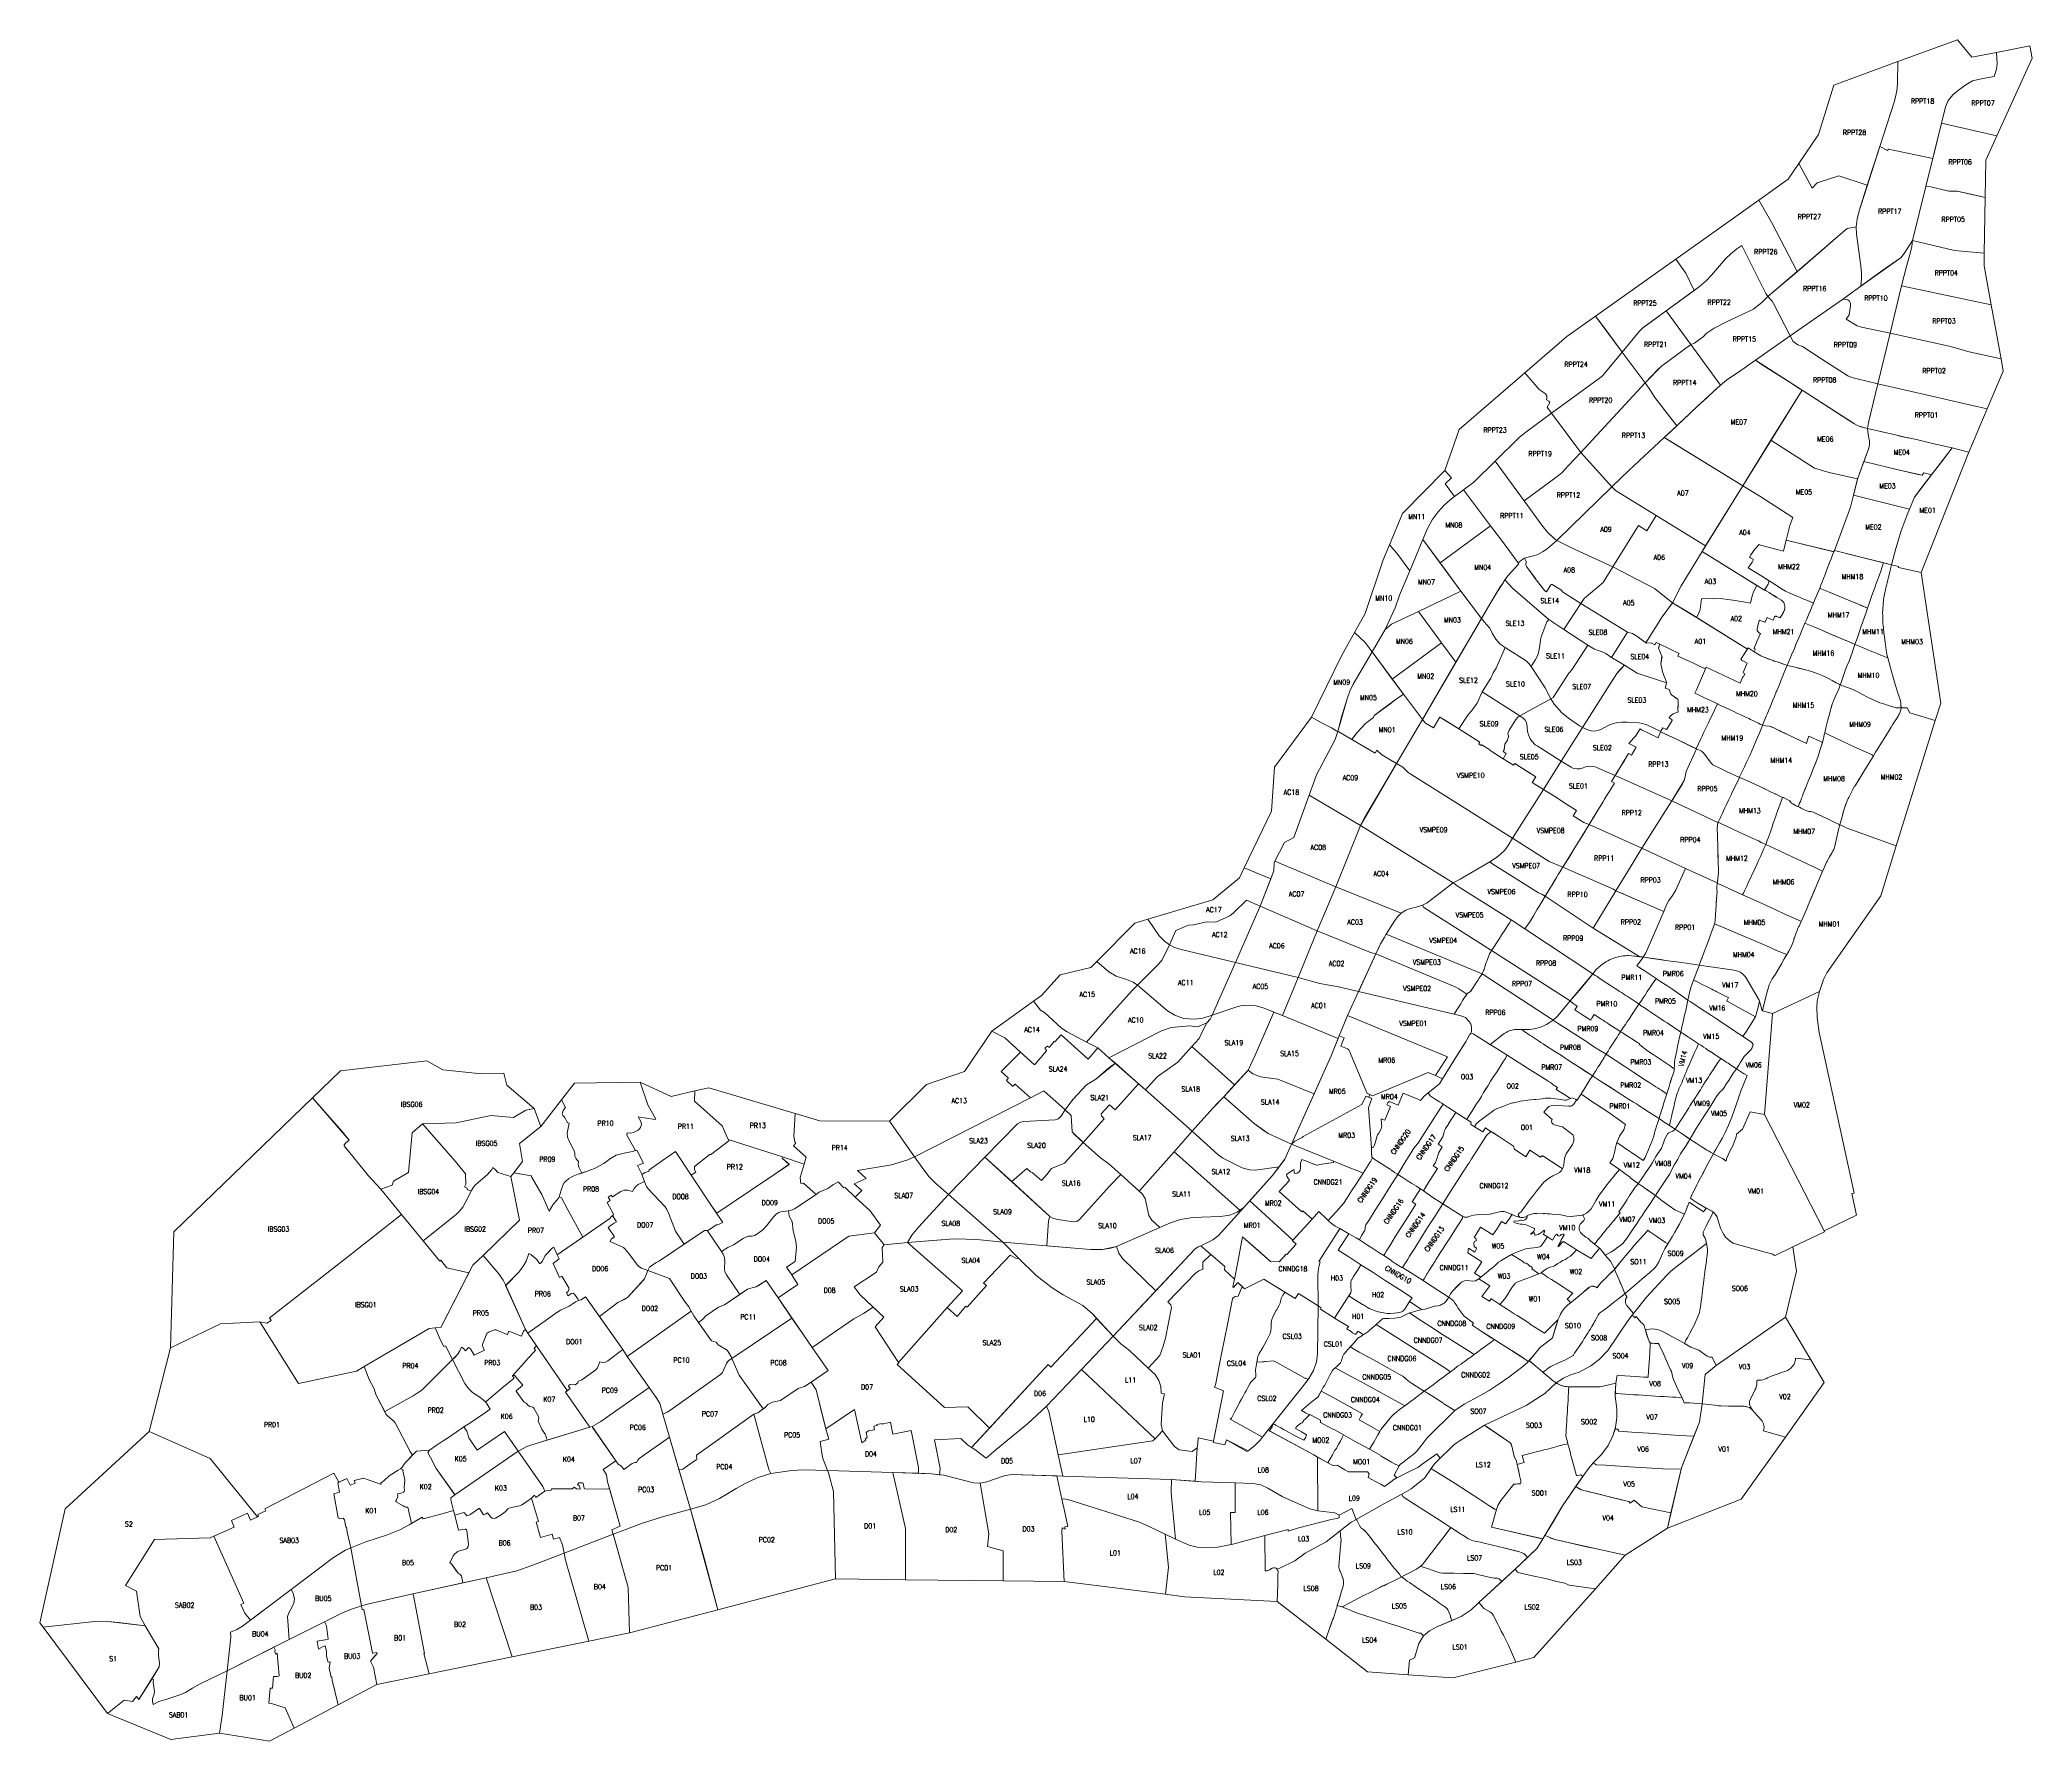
# Model space of a CAD drawing. Header units: metres. Extents: x 267238 to 306780, y 5029040 to 5062814.
import ezdxf
from ezdxf.enums import TextEntityAlignment as Align

# ---------------------------------------------------------------- set-up
doc = ezdxf.new("R2010")
doc.units = ezdxf.units.M
doc.header["$MEASUREMENT"] = 0
for name, color, linetype, lineweight in [('index Ahuntsic-Cartierville', 7, 'Continuous', 0), ('index Anjou', 7, 'Continuous', 0), ('index Baconsfield', 7, 'Continuous', 0), ('index Baie-d Urfé', 7, 'Continuous', 0), ('index Côte-des-Neiges Nootre-Dame-de-Grâce', 7, 'Continuous', 0), ('index Côte-Saint-Luc', 7, 'Continuous', 0), ('index Dollard-des-Ormeaux', 7, 'Continuous', 0), ('index Dorval', 7, 'Continuous', 0), ('index Hampstead', 7, 'Continuous', 0), ('index Kirkland', 7, 'Continuous', 0), ('index l Ile-Bizard-Sainte-Geniviève', 7, 'Continuous', 0), ('index Lachine', 7, 'Continuous', 0), ('index LaSalle', 7, 'Continuous', 0), ('index Mercier-Hochelaga-Maisonneuve', 7, 'Continuous', 0), ('index Mont-Royal', 7, 'Continuous', 0), ('index Montréal-Est', 7, 'Continuous', 0), ('index Montréal-Nord', 7, 'Continuous', 0), ('index Montréal-Ouest', 7, 'Continuous', 0), ('index nom', 7, 'Continuous', 0), ('index Outremont', 7, 'Continuous', 0), ('index Pierrefonds-Roxboro', 7, 'Continuous', 0), ('index Plateau-Mont-Royal', 7, 'Continuous', 0), ('index Pointe-Claire', 7, 'Continuous', 0), ('index Rivière-des-Prairies- Pointes-aux-Trembles', 7, 'Continuous', 0), ('index Rosemont-La Petite-Patrie', 7, 'Continuous', 0), ('index Saint-Laurent', 7, 'Continuous', 0), ('index Saint-Léonard', 7, 'Continuous', 0), ('index Sainte-Anne-de-Bellevue', 7, 'Continuous', 0), ('index Senneville', 7, 'Continuous', 0), ('index Sud-Ouest', 7, 'Continuous', 0), ('index Verdun', 7, 'Continuous', 0), ('index Ville-Marie', 7, 'Continuous', 0), ('index Villeray-Saint-Michel-Parc-Extension', 7, 'Continuous', 0), ('index Westmount', 7, 'Continuous', 0)]:
    doc.layers.add(name, color=color, linetype=linetype, lineweight=lineweight)
doc.styles.add('Style-STANDARD', font='STANDARD.shx')

msp = doc.modelspace()

# ---------------------------------------------------------------- linework, layer by layer
at = {"layer": 'index Ahuntsic-Cartierville', "color": 30, "linetype": 'Continuous', "lineweight": 0, "elevation": 10, "flags": 128}
for points in [[(291743, 5048377), (292474, 5049367), (292689, 5049246), (292871, 5049159), (292983, 5049092), (292999, 5049086), (292946, 5048927), (292576, 5048220), (292432, 5047822), (292126, 5046976), (291944, 5046881), (291748, 5046508), (291737, 5046476), (291732, 5046316), (291671, 5046159), (291144, 5046375), (291683, 5047499), (291743, 5048377)], [(292432, 5047822), (292576, 5048220), (292946, 5048927), (292999, 5049086), (293019, 5049079), (293281, 5048924), (293739, 5048653), (293776, 5048710), (293873, 5048623), (294167, 5048451), (293450, 5047215), (292432, 5047822)], [(293450, 5047215), (292959, 5046000), (291748, 5046508), (291944, 5046881), (292126, 5046976), (292432, 5047822), (293450, 5047215)], [(294259, 5045480), (292959, 5046000), (293450, 5047215), (295288, 5046081), (294772, 5045684), (294680, 5045637), (294557, 5045593), (294441, 5045568), (294347, 5045534), (294259, 5045480)], [(292959, 5046000), (292591, 5045126), (291457, 5045613), (291732, 5046316), (291737, 5046476), (291748, 5046508), (292959, 5046000)], [(291051, 5046181), (291144, 5046375), (291671, 5046159), (291457, 5045613), (291187, 5045732), (290929, 5045481), (290858, 5045427), (290581, 5045295), (290396, 5045302), (290137, 5045246), (290033, 5045237), (289787, 5045135), (289659, 5044849), (289557, 5044924), (289454, 5045025), (289232, 5045358), (290518, 5045742), (291051, 5046181)], [(293754, 5044671), (293650, 5044694), (292591, 5045126), (292959, 5046000), (294259, 5045480), (294222, 5045441), (294188, 5045412), (294132, 5045334), (293961, 5045059), (293917, 5044986), (293845, 5044866), (293778, 5044723), (293754, 5044671)], [(291457, 5045613), (290969, 5044496), (289862, 5044761), (289743, 5044805), (289659, 5044849), (289787, 5045135), (290033, 5045237), (290137, 5045246), (290396, 5045302), (290581, 5045295), (290858, 5045427), (290929, 5045481), (291187, 5045732), (291457, 5045613)], [(288970, 5045280), (289232, 5045358), (289454, 5045025), (289557, 5044924), (289659, 5044849), (289515, 5044553), (289435, 5044455), (289027, 5044047), (288939, 5044108), (288807, 5044161), (288600, 5044223), (288454, 5044311), (288217, 5044520), (288970, 5045280)], [(290505, 5043455), (290318, 5043393), (290160, 5043371), (289939, 5043385), (289764, 5043451), (289618, 5043536), (289027, 5044047), (289435, 5044455), (289515, 5044553), (289659, 5044849), (289743, 5044805), (289862, 5044761), (290969, 5044496), (290505, 5043455)], [(293754, 5044671), (293414, 5043926), (293411, 5043921), (293014, 5044012), (292643, 5044083), (292212, 5044202), (292591, 5045126), (293650, 5044694), (293754, 5044671)], [(288099, 5044401), (288217, 5044520), (288454, 5044311), (288600, 5044223), (288807, 5044161), (288939, 5044108), (289027, 5044047), (288926, 5043951), (288492, 5043471), (288011, 5042918), (287629, 5043120), (287515, 5043197), (287178, 5043508), (287099, 5043554), (286957, 5043728), (287117, 5043843), (287489, 5044252), (288099, 5044401)], [(290505, 5043455), (290969, 5044496), (292212, 5044202), (291901, 5043444), (291536, 5043594), (291379, 5043637), (291225, 5043649), (291069, 5043635), (290958, 5043607), (290505, 5043455)], [(288492, 5043471), (288926, 5043951), (289027, 5044047), (289618, 5043536), (289764, 5043451), (289939, 5043385), (290160, 5043371), (290318, 5043393), (290505, 5043455), (290466, 5043374), (290400, 5043303), (290214, 5043221), (290054, 5043242), (289689, 5043207), (289498, 5043140), (288458, 5042608), (288234, 5042803), (288011, 5042918), (288492, 5043471)], [(293028, 5043039), (293008, 5042988), (291901, 5043444), (292212, 5044202), (292643, 5044083), (293014, 5044012), (293411, 5043921), (293193, 5043446), (293028, 5043039)], [(287506, 5043064), (287380, 5042921), (287370, 5042931), (287276, 5042819), (287269, 5042815), (287262, 5042818), (287244, 5042832), (287238, 5042835), (287227, 5042832), (287190, 5042802), (287188, 5042793), (287192, 5042783), (287219, 5042758), (287220, 5042753), (287215, 5042746), (287178, 5042697), (286991, 5042477), (286983, 5042472), (286970, 5042475), (286703, 5042715), (286391, 5043001), (286134, 5043136), (286957, 5043728), (287099, 5043554), (287178, 5043508), (287515, 5043197), (287629, 5043120), (288011, 5042918), (288234, 5042803), (288046, 5042577), (287506, 5043064)], [(286319, 5042333), (286455, 5042210), (286458, 5042202), (286456, 5042194), (286433, 5042167), (286427, 5042155), (286429, 5042146), (286542, 5042044), (286549, 5042041), (286559, 5042045), (286589, 5042079), (286596, 5042081), (286604, 5042077), (286900, 5041814), (284598, 5040641), (284102, 5041350), (284839, 5042078), (285591, 5042331), (286134, 5043136), (286391, 5043001), (286703, 5042715), (286319, 5042333)]]:
    msp.add_lwpolyline(points, close=True, dxfattribs=at)
at = {"layer": 'index Ahuntsic-Cartierville', "color": 30, "linetype": 'Continuous', "lineweight": 0}
msp.add_3dface([(292591, 5045126, 10), (292212, 5044202, 10), (290969, 5044496, 10), (291457, 5045613, 10)], dxfattribs=at)
at = {"layer": 'index Anjou', "color": 1, "linetype": 'Continuous', "lineweight": 0, "elevation": 10, "flags": 128}
for points in [[(299478, 5054920), (301037, 5053963), (300300, 5052770), (299321, 5053371), (298512, 5053867), (298439, 5053937), (298782, 5054271), (299478, 5054920)], [(298512, 5053867), (299321, 5053371), (299132, 5053070), (298968, 5053170), (298461, 5052351), (297625, 5052735), (297346, 5052876), (298439, 5053937), (298512, 5053867)], [(301037, 5053963), (301374, 5053754), (302032, 5053334), (301972, 5053174), (301900, 5052882), (301847, 5052665), (301390, 5052780), (301364, 5052796), (301269, 5052697), (301229, 5052638), (301199, 5052589), (301171, 5052541), (301187, 5052531), (301240, 5052503), (301241, 5052500), (301242, 5052496), (301240, 5052486), (301221, 5052448), (301191, 5052398), (301147, 5052332), (301412, 5052168), (301560, 5052074), (301550, 5052033), (301538, 5052006), (301507, 5051956), (301468, 5051896), (301465, 5051891), (300232, 5052659), (301037, 5053963)], [(298461, 5052351), (298968, 5053170), (299132, 5053070), (299321, 5053371), (300300, 5052770), (300232, 5052659), (299816, 5051977), (299643, 5051638), (299285, 5051923), (298461, 5052351)], [(297346, 5052876), (297625, 5052735), (298461, 5052351), (298264, 5052041), (297887, 5051726), (297822, 5051627), (297459, 5051856), (297440, 5051886), (297252, 5052000), (297238, 5052000), (297226, 5051995), (297140, 5051856), (297110, 5051874), (296938, 5052096), (296746, 5052356), (296733, 5052384), (296739, 5052459), (296703, 5052521), (296780, 5052547), (296886, 5052568), (296967, 5052598), (297073, 5052658), (297158, 5052719), (297346, 5052876)], [(299643, 5051638), (299437, 5051359), (299115, 5050844), (299103, 5050848), (298917, 5050992), (298851, 5051028), (298750, 5051052), (297822, 5051627), (297887, 5051726), (298264, 5052041), (298461, 5052351), (299285, 5051923), (299643, 5051638)], [(299643, 5051638), (299816, 5051977), (300232, 5052659), (301318, 5051983), (301253, 5051859), (301214, 5051753), (301189, 5051630), (301050, 5051660), (300839, 5051693), (300638, 5051715), (300442, 5051722), (300215, 5051720), (300189, 5051508), (300165, 5051433), (300121, 5051349), (299643, 5051638)], [(301189, 5051630), (301214, 5051753), (301253, 5051859), (301318, 5051983), (301465, 5051891), (301468, 5051896), (301559, 5051842), (301650, 5051786), (301716, 5051746), (301804, 5051691), (301832, 5051665), (301849, 5051641), (301867, 5051600), (301872, 5051574), (301872, 5051534), (301866, 5051500), (301852, 5051468), (301833, 5051434), (301811, 5051392), (301799, 5051375), (301770, 5051339), (301697, 5051370), (301686, 5051370), (301672, 5051364), (301666, 5051357), (301662, 5051349), (301637, 5051294), (301518, 5051348), (301477, 5051251), (301372, 5051296), (301365, 5051295), (301360, 5051289), (301347, 5051226), (301332, 5051154), (301322, 5051115), (301321, 5051098), (301324, 5051088), (301336, 5051068), (301346, 5051056), (301356, 5051046), (301369, 5051037), (301388, 5051026), (301324, 5050883), (301297, 5050819), (301271, 5050760), (301261, 5050738), (301260, 5050734), (301264, 5050729), (301281, 5050719), (301283, 5050714), (301281, 5050706), (301265, 5050668), (301143, 5050742), (301129, 5050718), (300121, 5051349), (300165, 5051433), (300189, 5051508), (300215, 5051720), (300442, 5051722), (300638, 5051715), (300839, 5051693), (301050, 5051660), (301189, 5051630)], [(301129, 5050718), (301114, 5050691), (300996, 5050521), (301020, 5050491), (301067, 5050470), (301127, 5050440), (301042, 5050255), (301053, 5050244), (301065, 5050235), (301079, 5050227), (301050, 5050169), (301038, 5050172), (300982, 5050045), (300312, 5050363), (300295, 5050327), (300204, 5050370), (300034, 5050451), (299748, 5050582), (299771, 5050622), (299776, 5050631), (299388, 5050818), (299320, 5050850), (299289, 5050801), (299222, 5050842), (299135, 5050838), (299115, 5050844), (299437, 5051359), (299643, 5051638), (299986, 5051433), (301129, 5050718)]]:
    msp.add_lwpolyline(points, close=True, dxfattribs=at)
at = {"layer": 'index Baconsfield', "color": 30, "linetype": 'Continuous', "lineweight": 0, "elevation": 10, "flags": 128}
for points in [[(277609, 5032940), (277552, 5033086), (277436, 5033052), (277406, 5033152), (277173, 5033084), (277089, 5033386), (277133, 5033402), (276997, 5033866), (277054, 5033924), (277083, 5033879), (277259, 5034004), (277285, 5034011), (277380, 5034014), (277396, 5034051), (277804, 5034046), (277813, 5034049), (277840, 5034083), (277888, 5034049), (277903, 5034046), (277954, 5034045), (277959, 5034051), (277959, 5034062), (277951, 5034097), (277945, 5034107), (277909, 5034136), (277933, 5034169), (277938, 5034171), (278010, 5034168), (278021, 5034160), (278044, 5034055), (278052, 5034048), (278495, 5034043), (278541, 5034057), (278758, 5033306), (278589, 5033237), (278619, 5033147), (277645, 5032772), (277609, 5032940)], [(276997, 5033866), (277133, 5033402), (277089, 5033386), (277173, 5033084), (277406, 5033152), (277436, 5033052), (277552, 5033086), (277609, 5032940), (277645, 5032772), (277002, 5032526), (276706, 5032424), (276474, 5032365), (276094, 5032282), (275635, 5032182), (275616, 5032285), (275605, 5032322), (275581, 5032346), (275543, 5032372), (275409, 5032558), (275373, 5032583), (275441, 5032716), (275473, 5032760), (275505, 5032788), (275535, 5032806), (275570, 5032820), (275671, 5032842), (275699, 5032856), (275722, 5032874), (275742, 5032902), (275746, 5032944), (275715, 5033224), (275706, 5033238), (275693, 5033246), (275678, 5033248), (275546, 5033227), (275473, 5033525), (275650, 5033578), (275668, 5033574), (275710, 5033510), (275772, 5033530), (275789, 5033549), (275948, 5033660), (275967, 5033660), (276045, 5033534), (276087, 5033550), (276120, 5033572), (276191, 5033484), (276213, 5033469), (276220, 5033467), (276262, 5033463), (276282, 5033465), (276393, 5033531), (276471, 5033595), (276528, 5033651), (276554, 5033666), (276601, 5033679), (276760, 5033711), (276805, 5033729), (276857, 5033765), (276997, 5033866)], [(275635, 5032182), (275616, 5032285), (275605, 5032322), (275581, 5032346), (275543, 5032372), (275510, 5032412), (275409, 5032558), (275373, 5032583), (275441, 5032716), (275473, 5032760), (275505, 5032788), (275535, 5032806), (275570, 5032820), (275671, 5032842), (275699, 5032856), (275722, 5032874), (275742, 5032902), (275746, 5032944), (275715, 5033224), (275706, 5033238), (275693, 5033246), (275678, 5033248), (275546, 5033227), (275473, 5033525), (275450, 5033618), (275197, 5033544), (274846, 5033452), (274828, 5033485), (274570, 5033336), (274380, 5033237), (274121, 5033132), (273706, 5032997), (273410, 5032881), (273621, 5031725), (273740, 5031759), (274643, 5031965), (275635, 5032182)], [(277645, 5032772), (278619, 5033147), (278914, 5032091), (278944, 5031189), (278136, 5031024), (277670, 5032635), (277645, 5032772)], [(276094, 5032282), (276474, 5032365), (276706, 5032424), (277002, 5032526), (277645, 5032772), (277670, 5032635), (278136, 5031024), (276613, 5030712), (276094, 5032282)], [(274643, 5031965), (276094, 5032282), (276613, 5030712), (274964, 5030375), (274858, 5030778), (274872, 5030782), (274652, 5031930), (274643, 5031965)], [(273621, 5031725), (273740, 5031759), (274643, 5031965), (274652, 5031930), (274872, 5030782), (274858, 5030778), (274964, 5030375), (273929, 5030164), (273859, 5030507), (273803, 5030630), (273887, 5030732), (273931, 5030778), (273926, 5030799), (273855, 5030784), (273842, 5030787), (273838, 5030792), (273671, 5031655), (273635, 5031646), (273621, 5031725)]]:
    msp.add_lwpolyline(points, close=True, dxfattribs=at)
at = {"layer": 'index Baie-d Urfé', "color": 4, "linetype": 'Continuous', "lineweight": 0, "elevation": 10, "flags": 128}
for points in [[(272228, 5032050), (273068, 5032683), (273184, 5032760), (273306, 5032830), (273410, 5032881), (273621, 5031725), (273423, 5031658), (273244, 5031585), (272187, 5031060), (272157, 5031419), (272154, 5031512), (272177, 5031590), (272257, 5031735), (272276, 5031785), (272292, 5031862), (272266, 5031976), (272228, 5032050)], [(272228, 5032050), (272266, 5031976), (272292, 5031862), (272276, 5031785), (272257, 5031735), (272177, 5031590), (272154, 5031512), (272157, 5031419), (272187, 5031060), (270956, 5030434), (271032, 5031107), (271020, 5031205), (271148, 5031256), (271258, 5031321), (272228, 5032050)], [(272105, 5029701), (271837, 5029786), (271780, 5029792), (271811, 5030095), (271856, 5030092), (271876, 5030324), (271920, 5030322), (271953, 5030326), (271987, 5030336), (271951, 5030785), (271922, 5030770), (271901, 5030816), (271910, 5030851), (271882, 5030906), (272187, 5031060), (272889, 5031409), (272903, 5031383), (272928, 5031329), (272960, 5031066), (272903, 5031049), (272741, 5031026), (272769, 5030869), (272858, 5030920), (272902, 5030932), (272927, 5030818), (272928, 5030752), (272936, 5030695), (272960, 5030605), (272999, 5030615), (272983, 5030488), (273021, 5030312), (273031, 5030316), (273042, 5030248), (273159, 5029758), (272285, 5029297), (272105, 5029701)], [(272889, 5031409), (272903, 5031383), (272928, 5031329), (272960, 5031066), (272903, 5031049), (272741, 5031026), (272769, 5030869), (272858, 5030920), (272902, 5030932), (272927, 5030818), (272928, 5030752), (272936, 5030695), (272960, 5030605), (272999, 5030615), (272983, 5030488), (273021, 5030312), (273031, 5030316), (273042, 5030248), (273159, 5029758), (273929, 5030164), (273859, 5030507), (273803, 5030630), (273931, 5030778), (273926, 5030799), (273855, 5030784), (273842, 5030787), (273838, 5030792), (273671, 5031655), (273635, 5031646), (273621, 5031725), (273423, 5031658), (273244, 5031585), (272889, 5031409)], [(270854, 5029550), (270956, 5030434), (271882, 5030906), (271910, 5030851), (271901, 5030816), (271922, 5030770), (271951, 5030785), (271987, 5030336), (271953, 5030326), (271920, 5030322), (271876, 5030324), (271856, 5030092), (271811, 5030095), (271780, 5029792), (271837, 5029786), (272105, 5029701), (272285, 5029297), (271796, 5029040), (270805, 5029199), (270854, 5029550)]]:
    msp.add_lwpolyline(points, close=True, dxfattribs=at)
at = {"layer": 'index Côte-des-Neiges Nootre-Dame-de-Grâce', "color": 6, "linetype": 'Continuous', "lineweight": 0, "elevation": 10, "flags": 128}
for points in [[(295088, 5041688), (294952, 5041472), (294890, 5041379), (294670, 5041030), (294591, 5040908), (294525, 5040840), (294499, 5040799), (294390, 5040622), (294325, 5040511), (294193, 5040290), (294171, 5040304), (294127, 5040332), (294108, 5040345), (294057, 5040377), (294051, 5040386), (294039, 5040394), (293974, 5040436), (293860, 5040508), (293744, 5040582), (293700, 5040610), (293690, 5040617), (293680, 5040624), (293677, 5040628), (293676, 5040635), (293675, 5040680), (293671, 5040682), (293670, 5040823), (293694, 5040825), (293706, 5040831), (293716, 5040846), (293749, 5040929), (293764, 5041017), (293790, 5041074), (293815, 5041112), (293860, 5041197), (293870, 5041251), (293869, 5041293), (293863, 5041393), (293933, 5041367), (294048, 5041642), (293974, 5041671), (293995, 5041713), (294021, 5041739), (294196, 5041666), (294294, 5041906), (294590, 5041783), (294639, 5041761), (294715, 5041847), (294791, 5041910), (294835, 5041850), (294914, 5041796), (295020, 5041731), (295062, 5041706), (295088, 5041688)], [(294975, 5040407), (294929, 5040333), (294882, 5040259), (294837, 5040188), (294832, 5040180), (294749, 5040045), (294698, 5039967), (294638, 5040005), (294569, 5040050), (294561, 5040055), (294470, 5040112), (294412, 5040150), (294399, 5040158), (294339, 5040197), (294260, 5040247), (294193, 5040290), (294325, 5040511), (294390, 5040622), (294499, 5040799), (294525, 5040840), (294591, 5040908), (294670, 5041030), (294890, 5041379), (294952, 5041472), (295088, 5041688), (295187, 5041622), (295197, 5041617), (295342, 5041522), (295296, 5041445), (295252, 5041378), (295199, 5041294), (295195, 5041288), (295138, 5041199), (295118, 5041162), (295106, 5041111), (295081, 5041034), (294989, 5040890), (295070, 5040837), (295006, 5040723), (294956, 5040581), (294935, 5040526), (294894, 5040459), (294975, 5040407)], [(294698, 5039967), (294749, 5040045), (294832, 5040180), (294837, 5040188), (294882, 5040259), (294929, 5040333), (294975, 5040407), (294894, 5040459), (294935, 5040526), (294956, 5040581), (295006, 5040723), (295070, 5040837), (294989, 5040890), (295081, 5041034), (295106, 5041111), (295118, 5041162), (295138, 5041199), (295195, 5041288), (295199, 5041294), (295252, 5041378), (295296, 5041445), (295342, 5041522), (295557, 5041384), (295612, 5041348), (295649, 5041326), (295639, 5041310), (295638, 5041288), (295652, 5041273), (295714, 5041236), (295877, 5041136), (295932, 5041214), (295952, 5041199), (295967, 5041188), (296034, 5041145), (295949, 5041065), (295798, 5040826), (295655, 5040603), (295597, 5040509), (295582, 5040487), (295515, 5040382), (295509, 5040374), (295369, 5040155), (295226, 5039935), (295138, 5039791), (295085, 5039709), (295011, 5039756), (294927, 5039809), (294839, 5039866), (294698, 5039967)], [(296034, 5041145), (296074, 5041120), (296207, 5041034), (296489, 5040850), (296503, 5040791), (296728, 5040643), (296810, 5040769), (297020, 5040634), (297041, 5040658), (297058, 5040646), (297066, 5040658), (297340, 5040480), (297450, 5040408), (297465, 5040413), (297437, 5040370), (297402, 5040332), (297354, 5040301), (297270, 5040264), (297180, 5040212), (297090, 5040134), (296946, 5039956), (296863, 5039851), (296827, 5039807), (296632, 5039542), (296603, 5039525), (296578, 5039486), (296583, 5039471), (296603, 5039450), (296631, 5039434), (296593, 5039441), (296513, 5039468), (296459, 5039493), (296453, 5039496), (296411, 5039515), (296302, 5039554), (296264, 5039554), (296237, 5039553), (296212, 5039547), (296181, 5039538), (296025, 5039502), (295958, 5039498), (295750, 5039490), (295691, 5039480), (295645, 5039467), (295602, 5039453), (295575, 5039445), (295537, 5039441), (295524, 5039441), (295509, 5039443), (295496, 5039447), (295484, 5039455), (295445, 5039477), (295407, 5039503), (295285, 5039581), (295157, 5039663), (295085, 5039709), (295138, 5039791), (295226, 5039935), (295369, 5040155), (295509, 5040374), (295515, 5040382), (295582, 5040487), (295597, 5040509), (295655, 5040603), (295798, 5040826), (295949, 5041065), (296034, 5041145)], [(292773, 5039408), (292621, 5039552), (292488, 5039404), (292306, 5039569), (292287, 5039548), (291834, 5039952), (292040, 5040169), (291985, 5040256), (291982, 5040288), (292125, 5040386), (292142, 5040311), (292192, 5040318), (292224, 5040336), (292253, 5040378), (292260, 5040406), (292261, 5040459), (292261, 5040514), (292286, 5040590), (292367, 5040558), (292436, 5040530), (292506, 5040504), (292582, 5040476), (292597, 5040475), (292681, 5040491), (292911, 5040530), (292917, 5040551), (293273, 5040409), (293398, 5040359), (293501, 5040316), (293441, 5040224), (293343, 5040073), (293287, 5039983), (293188, 5039829), (293113, 5039712), (292966, 5039550), (292888, 5039462), (292809, 5039375), (292773, 5039408)], [(293501, 5040316), (293635, 5040524), (293655, 5040554), (293683, 5040607), (293690, 5040617), (293700, 5040610), (293744, 5040582), (293860, 5040508), (293974, 5040436), (294039, 5040394), (294051, 5040386), (294057, 5040377), (294108, 5040345), (294127, 5040332), (294171, 5040304), (294193, 5040290), (294028, 5040029), (293886, 5039805), (293744, 5039581), (293630, 5039398), (293558, 5039287), (293543, 5039231), (293536, 5039177), (293516, 5039148), (293479, 5039087), (293446, 5039027), (293427, 5038990), (293362, 5039030), (293291, 5039072), (293220, 5039112), (293041, 5039215), (292949, 5039265), (292902, 5039295), (292868, 5039322), (292836, 5039352), (292813, 5039371), (292809, 5039375), (292888, 5039462), (292966, 5039550), (293113, 5039712), (293188, 5039829), (293287, 5039983), (293343, 5040073), (293441, 5040224), (293501, 5040316)], [(294193, 5040290), (294260, 5040247), (294339, 5040197), (294399, 5040158), (294412, 5040150), (294470, 5040112), (294561, 5040055), (294569, 5040050), (294638, 5040005), (294474, 5039745), (294546, 5039699), (294406, 5039473), (294265, 5039252), (294147, 5039065), (294050, 5038907), (294005, 5038833), (293968, 5038776), (293934, 5038716), (293912, 5038678), (293835, 5038728), (293753, 5038781), (293672, 5038833), (293590, 5038884), (293508, 5038936), (293427, 5038990), (293446, 5039027), (293479, 5039087), (293516, 5039148), (293536, 5039177), (293543, 5039231), (293558, 5039287), (293630, 5039398), (293744, 5039581), (293886, 5039805), (294028, 5040029), (294193, 5040290)], [(294638, 5040005), (294698, 5039967), (294839, 5039866), (294927, 5039809), (295011, 5039756), (295085, 5039709), (294926, 5039456), (294782, 5039234), (294642, 5039011), (294525, 5038826), (294424, 5038666), (294380, 5038594), (294342, 5038535), (294305, 5038478), (294283, 5038443), (294277, 5038442), (294273, 5038441), (294268, 5038442), (294151, 5038514), (294073, 5038569), (294043, 5038592), (293912, 5038678), (293934, 5038716), (293968, 5038776), (294005, 5038833), (294050, 5038907), (294147, 5039065), (294265, 5039252), (294406, 5039473), (294546, 5039699), (294474, 5039745), (294638, 5040005)], [(294424, 5038666), (294525, 5038826), (294642, 5039011), (294782, 5039234), (294926, 5039456), (295085, 5039709), (295157, 5039663), (295285, 5039581), (295407, 5039503), (295445, 5039477), (295484, 5039455), (295480, 5039447), (295465, 5039411), (295405, 5039316), (295354, 5039236), (295234, 5039046), (295132, 5038884), (295091, 5038821), (295046, 5038752), (294946, 5038593), (294929, 5038570), (294809, 5038377), (294782, 5038333), (294770, 5038323), (294744, 5038279), (294712, 5038218), (294691, 5038184), (294442, 5038341), (294283, 5038443), (294305, 5038478), (294342, 5038535), (294380, 5038594), (294424, 5038666)], [(293041, 5039215), (293034, 5039207), (292762, 5038780), (292622, 5038562), (292651, 5038553), (292630, 5038481), (292628, 5038472), (292624, 5038454), (292622, 5038445), (292619, 5038427), (292616, 5038408), (292611, 5038372), (292608, 5038344), (292606, 5038316), (292606, 5038290), (292607, 5037682), (292216, 5037927), (292150, 5037825), (292033, 5037899), (291756, 5038071), (291530, 5038213), (291148, 5038019), (291018, 5038143), (290930, 5038045), (290917, 5038058), (290947, 5038211), (291007, 5038518), (291111, 5039053), (291314, 5038871), (291417, 5038779), (291535, 5038673), (291662, 5038559), (291837, 5038553), (291923, 5038648), (291977, 5038707), (291986, 5038699), (292171, 5038909), (292096, 5038978), (292105, 5038988), (292488, 5039404), (292621, 5039552), (292773, 5039408), (292806, 5039378), (292813, 5039371), (292836, 5039352), (292868, 5039322), (292902, 5039295), (292949, 5039265), (293041, 5039215)], [(296450, 5039489), (296394, 5039395), (296329, 5039310), (296249, 5039354), (296166, 5039221), (296077, 5039094), (295831, 5039241), (295809, 5039212), (295704, 5039040), (295731, 5039022), (295743, 5039004), (295751, 5038980), (295712, 5038962), (295698, 5038924), (295709, 5038859), (295750, 5038828), (295748, 5038798), (295717, 5038747), (295590, 5038829), (295577, 5038732), (295859, 5038554), (295810, 5038480), (295714, 5038330), (295839, 5038250), (295800, 5038220), (295731, 5038179), (295672, 5038170), (295571, 5038184), (295512, 5038177), (295456, 5038150), (295266, 5037965), (295234, 5037920), (295230, 5037906), (295223, 5037892), (295200, 5037855), (295191, 5037861), (294873, 5038066), (294701, 5038178), (294691, 5038184), (294712, 5038218), (294744, 5038279), (294770, 5038323), (294782, 5038333), (294809, 5038377), (294929, 5038570), (294946, 5038593), (295046, 5038752), (295091, 5038821), (295132, 5038884), (295234, 5039046), (295354, 5039236), (295405, 5039316), (295465, 5039411), (295480, 5039447), (295484, 5039455), (295496, 5039447), (295509, 5039443), (295524, 5039441), (295537, 5039441), (295575, 5039445), (295602, 5039453), (295645, 5039467), (295691, 5039480), (295750, 5039490), (295958, 5039498), (296025, 5039502), (296181, 5039538), (296212, 5039547), (296237, 5039553), (296264, 5039554), (296302, 5039554), (296411, 5039515), (296459, 5039493), (296450, 5039489)], [(294637, 5037632), (294424, 5037769), (294472, 5037840), (294226, 5038003), (293940, 5038187), (293701, 5038341), (293459, 5038497), (293216, 5038653), (293009, 5038785), (293054, 5038860), (293106, 5038937), (293168, 5039034), (293220, 5039112), (293291, 5039072), (293362, 5039030), (293427, 5038990), (293508, 5038936), (293590, 5038884), (293672, 5038833), (293753, 5038781), (293835, 5038728), (293912, 5038678), (293995, 5038625), (294043, 5038592), (294073, 5038569), (294151, 5038514), (294268, 5038442), (294273, 5038441), (294277, 5038442), (294283, 5038443), (294442, 5038341), (294691, 5038184), (294701, 5038178), (294873, 5038066), (295191, 5037861), (295200, 5037855), (295148, 5037773), (295125, 5037748), (295111, 5037737), (295087, 5037721), (295067, 5037709), (295047, 5037700), (295022, 5037691), (294965, 5037678), (294947, 5037679), (294907, 5037671), (294830, 5037648), (294734, 5037619), (294676, 5037607), (294637, 5037632)], [(295800, 5038220), (296015, 5038082), (295861, 5037867), (296007, 5037774), (296035, 5037812), (296039, 5037825), (296218, 5037709), (296341, 5037629), (296500, 5037525), (296561, 5037491), (296688, 5037408), (296808, 5037332), (296803, 5037325), (297099, 5037136), (297312, 5037348), (297362, 5037395), (297369, 5037403), (297366, 5037391), (297323, 5037252), (297260, 5037047), (297247, 5037035), (297083, 5036910), (297028, 5036871), (296995, 5036838), (296890, 5036702), (296779, 5036574), (296707, 5036630), (296488, 5036770), (296453, 5036792), (296445, 5036797), (296355, 5036853), (296157, 5036983), (296111, 5037012), (296093, 5037021), (296059, 5037043), (295826, 5037194), (295663, 5037297), (295692, 5037340), (295502, 5037483), (295459, 5037539), (295400, 5037619), (295380, 5037645), (295364, 5037684), (295317, 5037750), (295299, 5037772), (295272, 5037803), (295200, 5037855), (295223, 5037892), (295230, 5037906), (295234, 5037920), (295266, 5037965), (295383, 5038083), (295456, 5038150), (295512, 5038177), (295571, 5038184), (295672, 5038170), (295731, 5038179), (295800, 5038220)], [(294425, 5037540), (294437, 5037544), (294522, 5037568), (294624, 5037594), (294676, 5037607), (294734, 5037619), (294830, 5037648), (294907, 5037671), (294947, 5037679), (294965, 5037678), (295022, 5037691), (295047, 5037700), (295067, 5037709), (295087, 5037721), (295111, 5037737), (295125, 5037748), (295148, 5037773), (295200, 5037855), (295272, 5037803), (295299, 5037772), (295317, 5037750), (295364, 5037684), (295380, 5037645), (295400, 5037619), (295459, 5037539), (295502, 5037483), (295692, 5037340), (295663, 5037297), (295826, 5037194), (296093, 5037021), (296111, 5037012), (296044, 5036962), (295976, 5036912), (295905, 5036861), (295839, 5036812), (295773, 5036764), (295706, 5036716), (295575, 5036799), (295412, 5036903), (295079, 5037116), (294827, 5037279), (294610, 5037420), (294425, 5037540)], [(294715, 5035985), (294646, 5036030), (294459, 5036147), (294400, 5036188), (294345, 5036237), (294291, 5036285), (294225, 5036321), (293990, 5036449), (293705, 5036608), (293421, 5036765), (293244, 5036865), (293296, 5036923), (293370, 5037005), (293400, 5037037), (293477, 5037087), (293491, 5037102), (293523, 5037121), (293556, 5037142), (293573, 5037154), (293613, 5037181), (293625, 5037190), (293684, 5037243), (293693, 5037250), (293761, 5037312), (293970, 5037180), (294318, 5036960), (294537, 5036821), (294785, 5036663), (295123, 5036448), (295238, 5036374), (295151, 5036310), (295094, 5036268), (295046, 5036231), (295018, 5036210), (294955, 5036167), (294890, 5036116), (294715, 5035985)], [(294537, 5036821), (294318, 5036960), (293970, 5037180), (293761, 5037312), (293824, 5037370), (293888, 5037424), (293905, 5037429), (294010, 5037432), (294122, 5037438), (294180, 5037442), (294213, 5037447), (294253, 5037459), (294332, 5037494), (294425, 5037540), (294610, 5037420), (294827, 5037279), (295079, 5037116), (295412, 5036903), (295575, 5036799), (295706, 5036716), (295638, 5036666), (295575, 5036620), (295558, 5036608), (295510, 5036573), (295467, 5036543), (295447, 5036527), (295376, 5036481), (295308, 5036427), (295238, 5036374), (295123, 5036448), (294785, 5036663), (294537, 5036821)], [(294715, 5035985), (294890, 5036116), (294955, 5036167), (295018, 5036210), (295046, 5036231), (295094, 5036268), (295151, 5036310), (295238, 5036374), (295308, 5036427), (295376, 5036481), (295447, 5036527), (295467, 5036543), (295510, 5036573), (295558, 5036608), (295575, 5036620), (295638, 5036666), (295706, 5036716), (295773, 5036764), (295839, 5036812), (295905, 5036861), (295976, 5036912), (296044, 5036962), (296111, 5037012), (296157, 5036983), (296355, 5036853), (296445, 5036797), (296453, 5036792), (296657, 5036661), (296707, 5036630), (296779, 5036574), (296768, 5036562), (296674, 5036476), (296396, 5036263), (296204, 5036131), (296003, 5036003), (295900, 5035942), (295707, 5035836), (295510, 5035732), (295325, 5035605), (295102, 5035739), (295096, 5035748), (295087, 5035754), (295081, 5035758), (294900, 5035874), (294779, 5035950), (294740, 5035975), (294715, 5035985)], [(293977, 5035888), (293751, 5036012), (293464, 5036170), (293179, 5036326), (292949, 5036454), (292978, 5036478), (293021, 5036515), (293042, 5036535), (293055, 5036552), (293074, 5036592), (293087, 5036640), (293100, 5036680), (293121, 5036721), (293129, 5036734), (293145, 5036752), (293194, 5036808), (293210, 5036827), (293244, 5036865), (293421, 5036765), (293705, 5036608), (293990, 5036449), (294225, 5036321), (294291, 5036285), (294345, 5036237), (294400, 5036188), (294459, 5036147), (294646, 5036030), (294715, 5035985), (294570, 5035876), (294510, 5035831), (294486, 5035814), (294443, 5035782), (294406, 5035754), (294328, 5035696), (294221, 5035754), (293977, 5035888)], [(293834, 5035188), (293648, 5035291), (293420, 5035416), (293456, 5035482), (293489, 5035540), (293216, 5035690), (293192, 5035703), (292919, 5035853), (292680, 5035984), (292671, 5035989), (292712, 5036065), (292741, 5036109), (292755, 5036133), (292776, 5036173), (292810, 5036238), (292842, 5036304), (292893, 5036399), (292910, 5036420), (292949, 5036454), (293179, 5036326), (293464, 5036170), (293751, 5036012), (293977, 5035888), (294221, 5035754), (294328, 5035696), (294293, 5035670), (294246, 5035635), (294227, 5035621), (294163, 5035573), (294126, 5035545), (294076, 5035495), (294066, 5035483), (293855, 5035226), (293834, 5035188)], [(293420, 5035416), (293648, 5035291), (293834, 5035188), (293794, 5035118), (293753, 5035047), (293738, 5035020), (293712, 5034974), (293669, 5034901), (293628, 5034834), (293343, 5034991), (293113, 5035120), (292938, 5035219), (292887, 5035242), (292655, 5035369), (292653, 5035409), (292444, 5035524), (292439, 5035518), (292361, 5035560), (292279, 5035606), (292465, 5035760), (292603, 5035872), (292613, 5035884), (292619, 5035894), (292671, 5035989), (292680, 5035984), (292919, 5035853), (293192, 5035703), (293216, 5035690), (293489, 5035540), (293456, 5035482), (293420, 5035416)], [(294715, 5035985), (294740, 5035975), (294779, 5035950), (294900, 5035874), (295081, 5035758), (295096, 5035748), (295102, 5035739), (295325, 5035605), (294780, 5035069), (294750, 5035032), (294711, 5034982), (294568, 5034796), (294537, 5034761), (294498, 5034729), (294320, 5034599), (294316, 5034592), (294309, 5034585), (294261, 5034551), (294250, 5034544), (294231, 5034523), (294216, 5034504), (294140, 5034539), (294068, 5034578), (293984, 5034626), (293859, 5034698), (293850, 5034709), (293841, 5034716), (293669, 5034815), (293628, 5034834), (293647, 5034861), (293669, 5034901), (293712, 5034974), (293738, 5035020), (293753, 5035047), (293794, 5035118), (293834, 5035188), (293855, 5035226), (293928, 5035315), (294066, 5035483), (294076, 5035495), (294108, 5035527), (294126, 5035545), (294163, 5035573), (294227, 5035621), (294246, 5035635), (294293, 5035670), (294328, 5035696), (294406, 5035754), (294443, 5035782), (294486, 5035814), (294510, 5035831), (294570, 5035876), (294715, 5035985)]]:
    msp.add_lwpolyline(points, close=True, dxfattribs=at)
at = {"layer": 'index Côte-Saint-Luc', "color": 4, "linetype": 'Continuous', "lineweight": 0, "elevation": 10, "flags": 128}
for points in [[(291101, 5038064), (291148, 5038019), (291530, 5038213), (291949, 5037951), (291947, 5037948), (291911, 5037894), (291875, 5037825), (291869, 5037800), (291865, 5037776), (291857, 5037738), (291835, 5037698), (291780, 5037598), (291774, 5037586), (291708, 5037466), (291688, 5037410), (291676, 5037335), (291679, 5037245), (291673, 5037194), (291656, 5037134), (291632, 5037078), (291590, 5037002), (291509, 5036856), (291441, 5036735), (291416, 5036691), (291411, 5036676), (291393, 5036562), (291370, 5036444), (291368, 5036415), (291375, 5036301), (291374, 5036276), (291366, 5036262), (291272, 5036166), (291253, 5036134), (291223, 5036073), (291190, 5036011), (291156, 5035952), (291123, 5035891), (291089, 5035828), (291051, 5035760), (291015, 5035692), (290982, 5035630), (290949, 5035571), (290887, 5035455), (290861, 5035432), (291339, 5035170), (291491, 5035084), (291504, 5035075), (291458, 5035016), (291348, 5034900), (291223, 5034801), (290791, 5035019), (290759, 5034923), (290533, 5034967), (290534, 5034995), (290728, 5035992), (290553, 5036067), (290575, 5036115), (290694, 5036726), (290808, 5037311), (290908, 5037820), (290921, 5037843), (290959, 5037868), (291020, 5037871), (291101, 5038064)], [(291721, 5036591), (291573, 5036580), (291553, 5036578), (291537, 5036572), (291507, 5036569), (291393, 5036562), (291411, 5036676), (291416, 5036691), (291441, 5036735), (291509, 5036856), (291590, 5037002), (291632, 5037078), (291656, 5037134), (291673, 5037194), (291679, 5037245), (291676, 5037335), (291688, 5037410), (291708, 5037466), (291774, 5037586), (291780, 5037598), (291835, 5037698), (291857, 5037738), (291865, 5037776), (291869, 5037800), (291875, 5037825), (291911, 5037894), (291947, 5037948), (291949, 5037951), (292150, 5037825), (292216, 5037927), (292607, 5037682), (292593, 5036725), (292574, 5036571), (292518, 5036400), (292427, 5036240), (292410, 5036217), (292362, 5036249), (292356, 5036242), (292206, 5036327), (292084, 5036392), (292028, 5036424), (291955, 5036462), (291788, 5036554), (291721, 5036591)], [(292670, 5037644), (292667, 5037640), (292657, 5037615), (292928, 5037445), (292936, 5037440), (293210, 5037274), (293179, 5037222), (293208, 5037204), (293237, 5037190), (293293, 5037149), (293335, 5037121), (293347, 5037117), (293353, 5037119), (293358, 5037122), (293389, 5037169), (293394, 5037172), (293400, 5037173), (293404, 5037173), (293407, 5037172), (293485, 5037123), (293491, 5037102), (293477, 5037087), (293400, 5037037), (293370, 5037005), (293296, 5036923), (293244, 5036865), (293210, 5036827), (293194, 5036808), (293145, 5036752), (293129, 5036734), (293121, 5036721), (293100, 5036680), (293087, 5036640), (293074, 5036592), (293055, 5036552), (293042, 5036535), (293021, 5036515), (292978, 5036478), (292949, 5036454), (292910, 5036420), (292893, 5036399), (292842, 5036304), (292810, 5036238), (292776, 5036173), (292755, 5036133), (292741, 5036109), (292712, 5036065), (292671, 5035989), (292613, 5035884), (292603, 5035872), (292465, 5035760), (292279, 5035606), (292361, 5035560), (292439, 5035518), (292420, 5035500), (292377, 5035459), (292366, 5035447), (292320, 5035407), (292317, 5035397), (292314, 5035387), (292301, 5035367), (292291, 5035360), (292270, 5035351), (292256, 5035349), (292201, 5035300), (292175, 5035276), (292159, 5035244), (292278, 5035178), (292381, 5035120), (292356, 5035064), (292322, 5035016), (292233, 5035063), (292216, 5035068), (292190, 5035079), (292140, 5035106), (291973, 5035200), (291921, 5035230), (291868, 5035260), (291765, 5035316), (291751, 5035331), (291719, 5035321), (291705, 5035310), (291694, 5035278), (291642, 5035200), (291615, 5035217), (292301, 5036074), (292427, 5036240), (292518, 5036400), (292574, 5036571), (292593, 5036725), (292607, 5037682), (292670, 5037644)], [(291393, 5036562), (291507, 5036569), (291537, 5036572), (291553, 5036578), (291573, 5036580), (291721, 5036591), (291788, 5036554), (291955, 5036462), (292028, 5036424), (292084, 5036392), (292206, 5036327), (292356, 5036242), (292362, 5036249), (292410, 5036217), (292301, 5036074), (291615, 5035217), (291504, 5035075), (291339, 5035170), (290861, 5035432), (290887, 5035455), (290949, 5035571), (290982, 5035630), (291015, 5035692), (291051, 5035760), (291089, 5035828), (291123, 5035891), (291156, 5035952), (291190, 5036011), (291223, 5036073), (291253, 5036134), (291272, 5036166), (291366, 5036262), (291374, 5036276), (291375, 5036301), (291368, 5036415), (291370, 5036444), (291393, 5036562)]]:
    msp.add_lwpolyline(points, close=True, dxfattribs=at)
at = {"layer": 'index Dollard-des-Ormeaux', "color": 4, "linetype": 'Continuous', "lineweight": 0, "elevation": 10, "flags": 128}
for points in [[(280028, 5038908), (279856, 5039165), (279720, 5039509), (279681, 5039596), (279649, 5039650), (279315, 5040002), (279280, 5040052), (279258, 5040098), (279237, 5040153), (279189, 5040287), (279254, 5040330), (279329, 5040357), (279322, 5040377), (279594, 5040569), (279854, 5040745), (280164, 5040274), (280572, 5039665), (280796, 5039336), (280688, 5039292), (280667, 5039291), (280534, 5039201), (280492, 5039168), (280467, 5039178), (280447, 5039180), (280429, 5039176), (280429, 5039176), (280028, 5038908)], [(280492, 5039168), (280534, 5039201), (280667, 5039291), (280688, 5039292), (280796, 5039336), (280572, 5039665), (280672, 5039519), (281344, 5039969), (281824, 5040296), (282108, 5040491), (281968, 5040616), (281975, 5040637), (282408, 5040494), (282328, 5040229), (282341, 5040112), (282394, 5040118), (282643, 5039893), (282217, 5039608), (282173, 5039588), (282098, 5039570), (281946, 5039548), (281902, 5039532), (281854, 5039503), (281804, 5039456), (281666, 5039278), (281578, 5039182), (281426, 5039078), (281375, 5039063), (281305, 5039063), (281247, 5039044), (281200, 5039021), (281004, 5038891), (280895, 5038842), (280768, 5038759), (280492, 5039168)], [(279302, 5038383), (279178, 5038428), (279125, 5038460), (279097, 5038488), (278931, 5038718), (278864, 5038801), (278819, 5038841), (278556, 5038960), (278578, 5039004), (278646, 5039051), (278516, 5039240), (278576, 5039283), (278638, 5039326), (278684, 5039351), (278605, 5039472), (278629, 5039488), (278499, 5039730), (278556, 5039771), (278517, 5039836), (278580, 5039880), (278607, 5039844), (278770, 5039952), (278838, 5039976), (278910, 5039978), (279001, 5039950), (279032, 5040008), (279067, 5040050), (279113, 5040090), (279237, 5040153), (279258, 5040098), (279280, 5040052), (279315, 5040002), (279649, 5039650), (279681, 5039596), (279720, 5039509), (279856, 5039165), (280028, 5038908), (279539, 5038574), (279468, 5038544), (279336, 5038448), (279302, 5038383)], [(282098, 5039570), (282173, 5039588), (282217, 5039608), (282643, 5039893), (282708, 5039936), (282879, 5040012), (282990, 5040089), (283080, 5040145), (283195, 5040025), (283224, 5040030), (283422, 5039840), (283721, 5039568), (283921, 5039280), (283806, 5039128), (283293, 5039063), (282161, 5038295), (282056, 5038447), (282227, 5038560), (282256, 5038848), (282243, 5038967), (282190, 5039172), (282171, 5039356), (282113, 5039465), (282098, 5039570)], [(278605, 5039472), (278684, 5039351), (278638, 5039326), (278576, 5039283), (278516, 5039240), (278646, 5039051), (278578, 5039004), (278556, 5038960), (278819, 5038841), (278864, 5038801), (278931, 5038718), (279097, 5038488), (279125, 5038460), (279178, 5038428), (279302, 5038383), (279241, 5038220), (278902, 5037846), (278712, 5037746), (278345, 5037472), (278071, 5037861), (277985, 5037803), (277931, 5037785), (277867, 5037760), (277821, 5037730), (277742, 5037672), (277821, 5037730), (277867, 5037760), (277931, 5037785), (277918, 5037823), (277850, 5037916), (277821, 5037932), (277792, 5037928), (277719, 5037878), (277689, 5037944), (277723, 5037969), (277736, 5038000), (277737, 5038038), (277595, 5038273), (277549, 5038242), (277426, 5038520), (277544, 5038616), (277503, 5038695), (278549, 5039414), (278581, 5039456), (278605, 5039472)], [(281129, 5037907), (280867, 5038294), (280836, 5038360), (280825, 5038422), (280836, 5038570), (280824, 5038644), (280799, 5038708), (280768, 5038759), (280895, 5038842), (281004, 5038891), (281200, 5039021), (281247, 5039044), (281305, 5039063), (281375, 5039063), (281426, 5039078), (281578, 5039182), (281666, 5039278), (281804, 5039456), (281854, 5039503), (281902, 5039532), (281946, 5039548), (282098, 5039570), (282113, 5039465), (282171, 5039356), (282190, 5039172), (282243, 5038967), (282256, 5038848), (282227, 5038560), (282056, 5038447), (282161, 5038295), (282285, 5038107), (281893, 5037838), (281657, 5038186), (281453, 5038057), (281374, 5038038), (281283, 5038010), (281129, 5037907)], [(280164, 5037578), (280215, 5037486), (280308, 5037352), (280389, 5037412), (280453, 5037482), (280707, 5037653), (280825, 5037704), (281129, 5037907), (280867, 5038294), (280836, 5038360), (280825, 5038422), (280836, 5038570), (280824, 5038644), (280799, 5038708), (280768, 5038759), (280492, 5039168), (280467, 5039178), (280447, 5039180), (280429, 5039176), (279539, 5038574), (279468, 5038544), (279336, 5038448), (279302, 5038383), (279732, 5038224), (280045, 5037755), (280121, 5037663), (280164, 5037578)], [(278345, 5037472), (278712, 5037746), (278834, 5037806), (278902, 5037846), (279214, 5038185), (279241, 5038220), (279302, 5038383), (279732, 5038224), (280045, 5037755), (280121, 5037663), (280164, 5037578), (278898, 5036678), (278810, 5036812), (278345, 5037472)], [(277704, 5037654), (277742, 5037672), (277821, 5037730), (277867, 5037760), (277931, 5037785), (277985, 5037803), (278071, 5037861), (278810, 5036812), (278514, 5036588), (278465, 5036563), (278409, 5036557), (278355, 5036568), (278306, 5036453), (278271, 5036413), (277997, 5036213), (277972, 5036198), (277922, 5036189), (277918, 5036152), (277862, 5036115), (277765, 5036122), (277734, 5036099), (277733, 5036087), (277766, 5036040), (277707, 5035998), (276922, 5037138), (277500, 5037548), (277574, 5037593), (277704, 5037654)]]:
    msp.add_lwpolyline(points, close=True, dxfattribs=at)
at = {"layer": 'index Dorval', "color": 1, "linetype": 'Continuous', "lineweight": 0, "elevation": 10, "flags": 128}
for points in [[(282567, 5036852), (283395, 5037423), (283585, 5037529), (283777, 5037658), (283519, 5037899), (283398, 5038056), (283843, 5038347), (283892, 5038455), (283966, 5038551), (283957, 5038840), (283995, 5038895), (283806, 5039128), (283806, 5039128), (283293, 5039063), (282161, 5038295), (282285, 5038107), (281893, 5037838), (282567, 5036852)], [(282841, 5035239), (282646, 5036015), (282544, 5036168), (282882, 5036401), (282567, 5036852), (283395, 5037423), (283585, 5037529), (283777, 5037658), (283987, 5037460), (283814, 5037262), (284278, 5036555), (284285, 5036549), (284254, 5036514), (285190, 5035661), (285657, 5035676), (286088, 5035256), (285732, 5034869), (285648, 5034924), (285517, 5035048), (284996, 5035024), (285106, 5034451), (285093, 5034330), (284937, 5034350), (284675, 5034358), (284678, 5034470), (284534, 5035210), (284169, 5035131), (284119, 5035370), (283959, 5035335), (283956, 5035347), (283853, 5035326), (283857, 5035309), (283788, 5035293), (283803, 5035222), (283683, 5035199), (283637, 5035168), (283661, 5035068), (283619, 5035038), (283629, 5035016), (283551, 5034962), (283405, 5035623), (282841, 5035239)], [(287215, 5035689), (286841, 5035342), (286217, 5034832), (286023, 5034657), (285798, 5034827), (285732, 5034869), (287253, 5036520), (287305, 5036467), (288213, 5037433), (288544, 5037081), (287914, 5036421), (287215, 5035689)], [(284678, 5034470), (284534, 5035210), (284169, 5035131), (284119, 5035370), (283959, 5035335), (283956, 5035347), (283853, 5035326), (283857, 5035309), (283788, 5035293), (283803, 5035222), (283683, 5035199), (283637, 5035168), (283661, 5035068), (283619, 5035038), (283629, 5035016), (283551, 5034962), (283405, 5035623), (282841, 5035239), (282897, 5035034), (282723, 5034986), (282773, 5034670), (282873, 5034410), (284167, 5034373), (284675, 5034358), (284678, 5034470)], [(285798, 5034827), (285732, 5034869), (285648, 5034924), (285517, 5035048), (284996, 5035024), (285106, 5034451), (285093, 5034330), (285178, 5034319), (285771, 5034165), (285899, 5034162), (285899, 5034162), (286031, 5034187), (286375, 5034309), (286521, 5034332), (287540, 5034302), (287448, 5034726), (287261, 5035582), (287215, 5035689), (286841, 5035342), (286217, 5034832), (286023, 5034657), (285798, 5034827)], [(284167, 5034373), (284421, 5033259), (284419, 5032245), (283028, 5032261), (282987, 5033997), (282890, 5034368), (282873, 5034410), (284167, 5034373)], [(284167, 5034373), (284937, 5034350), (285178, 5034319), (285771, 5034165), (285899, 5034162), (286072, 5033157), (286044, 5032906), (286355, 5032816), (286355, 5032222), (284419, 5032245), (284421, 5033259), (284167, 5034373)], [(286031, 5034187), (286375, 5034309), (286521, 5034332), (287422, 5034306), (287525, 5033846), (287551, 5033722), (287557, 5033704), (287644, 5033301), (287582, 5033293), (287588, 5033249), (287541, 5033273), (287527, 5033260), (287521, 5033200), (287568, 5032209), (286355, 5032222), (286355, 5032816), (286044, 5032906), (286072, 5033157), (285899, 5034162), (286031, 5034187)]]:
    msp.add_lwpolyline(points, close=True, dxfattribs=at)
at = {"layer": 'index Hampstead', "color": 3, "linetype": 'Continuous', "lineweight": 0, "elevation": 10, "flags": 128}
for points in [[(292936, 5037440), (292928, 5037445), (292657, 5037615), (292667, 5037640), (292670, 5037644), (292607, 5037682), (292606, 5038290), (292606, 5038316), (292608, 5038344), (292611, 5038372), (292616, 5038408), (292619, 5038427), (292622, 5038445), (292624, 5038454), (292628, 5038472), (292630, 5038481), (292651, 5038553), (292622, 5038562), (292762, 5038780), (293034, 5039207), (293041, 5039215), (293220, 5039112), (293168, 5039034), (293106, 5038937), (293054, 5038860), (293009, 5038785), (293216, 5038653), (293459, 5038497), (293407, 5038418), (293406, 5038412), (293403, 5038404), (293363, 5038343), (293312, 5038264), (293277, 5038207), (293270, 5038196), (293264, 5038179), (293259, 5038163), (293255, 5038143), (293255, 5038076), (293262, 5037975), (293257, 5037944), (293219, 5037882), (293073, 5037653), (293016, 5037566), (292936, 5037440)], [(294226, 5038003), (293940, 5038187), (293701, 5038341), (293459, 5038497), (293407, 5038418), (293406, 5038412), (293403, 5038404), (293363, 5038343), (293312, 5038264), (293277, 5038207), (293270, 5038196), (293264, 5038179), (293259, 5038163), (293255, 5038143), (293255, 5038076), (293262, 5037975), (293257, 5037944), (293242, 5037916), (293219, 5037882), (293352, 5037796), (293489, 5037710), (293499, 5037707), (293511, 5037700), (293528, 5037689), (293590, 5037651), (293624, 5037631), (293672, 5037608), (293707, 5037594), (293758, 5037575), (293804, 5037564), (293863, 5037551), (293911, 5037542), (293976, 5037532), (293993, 5037530), (294008, 5037531), (294040, 5037532), (294117, 5037536), (294175, 5037542), (294224, 5037552), (294262, 5037562), (294288, 5037574), (294306, 5037588), (294317, 5037601), (294327, 5037616), (294377, 5037695), (294424, 5037769), (294472, 5037840), (294472, 5037840), (294226, 5038003)], [(294424, 5037769), (294637, 5037632), (294676, 5037607), (294624, 5037594), (294522, 5037568), (294437, 5037544), (294425, 5037540), (294332, 5037494), (294253, 5037459), (294213, 5037447), (294180, 5037442), (294122, 5037438), (293905, 5037429), (293888, 5037424), (293824, 5037370), (293761, 5037312), (293693, 5037250), (293625, 5037190), (293613, 5037181), (293556, 5037142), (293491, 5037102), (293485, 5037123), (293407, 5037172), (293404, 5037173), (293400, 5037173), (293394, 5037172), (293389, 5037169), (293358, 5037122), (293353, 5037119), (293347, 5037117), (293335, 5037121), (293293, 5037149), (293237, 5037190), (293208, 5037204), (293179, 5037222), (293210, 5037274), (292936, 5037440), (293016, 5037566), (293073, 5037653), (293219, 5037882), (293352, 5037796), (293489, 5037710), (293499, 5037707), (293511, 5037700), (293528, 5037689), (293590, 5037651), (293624, 5037631), (293672, 5037608), (293707, 5037594), (293758, 5037575), (293804, 5037564), (293863, 5037551), (293911, 5037542), (293976, 5037532), (293993, 5037530), (294008, 5037531), (294040, 5037532), (294117, 5037536), (294175, 5037542), (294224, 5037552), (294262, 5037562), (294288, 5037574), (294306, 5037588), (294317, 5037601), (294327, 5037616), (294377, 5037695), (294424, 5037769)]]:
    msp.add_lwpolyline(points, close=True, dxfattribs=at)
at = {"layer": 'index Kirkland', "color": 1, "linetype": 'Continuous', "lineweight": 0, "elevation": 10, "flags": 128}
for points in [[(277304, 5035016), (277288, 5035080), (277265, 5035136), (277201, 5035231), (277130, 5035393), (277132, 5035423), (277141, 5035456), (277133, 5035486), (277041, 5035652), (277020, 5035672), (276965, 5035682), (276930, 5035701), (276898, 5035744), (276879, 5035758), (276852, 5035772), (276826, 5035801), (276691, 5035988), (276692, 5035996), (276821, 5036104), (276675, 5036286), (276674, 5036296), (276619, 5036296), (276617, 5036293), (276849, 5036550), (276925, 5036634), (277049, 5036771), (277077, 5036802), (277050, 5036840), (277096, 5036886), (277707, 5035998), (277668, 5035971), (278157, 5035273), (277304, 5035016)], [(275656, 5035279), (275713, 5035194), (275755, 5035061), (275918, 5034819), (276461, 5035187), (276730, 5034795), (276903, 5034890), (277127, 5034962), (277304, 5035016), (277288, 5035080), (277265, 5035136), (277201, 5035231), (277130, 5035393), (277132, 5035423), (277141, 5035456), (277133, 5035486), (277041, 5035652), (277020, 5035672), (276965, 5035682), (276930, 5035701), (276898, 5035744), (276879, 5035758), (276852, 5035772), (276826, 5035801), (276691, 5035988), (276692, 5035996), (276821, 5036104), (276675, 5036286), (276674, 5036296), (276619, 5036296), (276617, 5036293), (276654, 5036247), (276409, 5036045), (276094, 5035785), (276081, 5035777), (276116, 5035733), (276179, 5035631), (276085, 5035567), (275789, 5035366), (275656, 5035279)], [(275656, 5035279), (275713, 5035194), (275755, 5035061), (275918, 5034819), (276461, 5035187), (276730, 5034795), (275477, 5033929), (275107, 5034455), (274989, 5034668), (274936, 5034766), (274969, 5034818), (275122, 5034920), (275242, 5035001), (275347, 5035071), (275656, 5035279)], [(276730, 5034795), (276903, 5034890), (277127, 5034962), (278157, 5035273), (278198, 5035289), (278670, 5034606), (278421, 5034432), (278448, 5034396), (278483, 5034326), (278504, 5034188), (278541, 5034057), (278495, 5034043), (278052, 5034048), (278044, 5034055), (278021, 5034160), (278010, 5034168), (277938, 5034171), (277933, 5034169), (277909, 5034136), (277945, 5034107), (277951, 5034097), (277959, 5034062), (277959, 5034051), (277954, 5034045), (277903, 5034046), (277888, 5034049), (277840, 5034083), (277813, 5034049), (277804, 5034046), (277396, 5034051), (277380, 5034014), (277285, 5034011), (277259, 5034004), (277218, 5034098), (276730, 5034795)], [(274969, 5034818), (274936, 5034766), (274989, 5034668), (275069, 5034515), (275107, 5034455), (275453, 5033960), (275477, 5033929), (275393, 5033872), (275398, 5033833), (275450, 5033618), (275197, 5033544), (274846, 5033452), (274828, 5033485), (274614, 5033361), (274543, 5033683), (274502, 5033686), (274481, 5033692), (274447, 5033712), (274300, 5033797), (274319, 5033830), (274336, 5033877), (274340, 5033910), (274338, 5033948), (274383, 5033956), (274420, 5033972), (274454, 5033980), (274467, 5033994), (274477, 5034018), (274467, 5034082), (274479, 5034223), (274476, 5034253), (274444, 5034404), (274448, 5034424), (274395, 5034449), (274426, 5034477), (274468, 5034536), (274500, 5034576), (274713, 5034800), (274969, 5034818)], [(275473, 5033525), (275450, 5033618), (275398, 5033833), (275393, 5033872), (275477, 5033929), (276730, 5034795), (277218, 5034098), (277259, 5034004), (277083, 5033879), (277054, 5033924), (276997, 5033866), (276857, 5033765), (276805, 5033729), (276760, 5033711), (276601, 5033679), (276554, 5033666), (276528, 5033651), (276471, 5033595), (276393, 5033531), (276282, 5033465), (276262, 5033463), (276220, 5033467), (276191, 5033484), (276120, 5033572), (276087, 5033550), (276045, 5033534), (275967, 5033660), (275948, 5033660), (275789, 5033549), (275772, 5033530), (275710, 5033510), (275668, 5033574), (275650, 5033578), (275473, 5033525)], [(274476, 5034253), (274479, 5034223), (274467, 5034082), (274477, 5034018), (274467, 5033994), (274454, 5033980), (274420, 5033972), (274383, 5033956), (274338, 5033948), (274340, 5033910), (274336, 5033877), (274319, 5033830), (274300, 5033797), (274447, 5033712), (274481, 5033692), (274502, 5033686), (274543, 5033683), (274614, 5033361), (274570, 5033336), (274380, 5033237), (274121, 5033132), (273706, 5032997), (273410, 5032881), (273340, 5033187), (273327, 5033286), (273311, 5033285), (273284, 5033431), (273257, 5033469), (273203, 5033452), (273161, 5033476), (273075, 5033950), (273183, 5033982), (273152, 5034168), (273330, 5034254), (273396, 5034125), (273499, 5034164), (273478, 5034216), (273661, 5034259), (273999, 5034140), (274011, 5034142), (274008, 5034159), (274072, 5034215), (274172, 5034309), (274352, 5034418), (274395, 5034449), (274448, 5034424), (274444, 5034404), (274476, 5034253)]]:
    msp.add_lwpolyline(points, close=True, dxfattribs=at)
at = {"layer": 'index l Ile-Bizard-Sainte-Geniviève', "color": 30, "linetype": 'Continuous', "lineweight": 0, "elevation": 10, "flags": 128}
for points in [[(277046, 5041600), (276883, 5041569), (276636, 5041420), (276187, 5041460), (275498, 5041318), (274836, 5041293), (274631, 5041118), (274558, 5040332), (274260, 5040154), (274229, 5040079), (274006, 5040000), (273760, 5040264), (273278, 5040861), (273279, 5040880), (273303, 5040909), (273376, 5040972), (272652, 5041808), (273208, 5042344), (274919, 5042543), (275236, 5042364), (276005, 5042290), (276446, 5042300), (276506, 5042062), (277046, 5041600)], [(273239, 5041142), (273376, 5040972), (273303, 5040909), (273279, 5040880), (273278, 5040861), (273760, 5040264), (274006, 5040000), (274417, 5039495), (273326, 5038632), (271850, 5037485), (271796, 5037444), (271830, 5037393), (271746, 5037336), (271607, 5037362), (270824, 5037322), (269833, 5036846), (269898, 5039154), (272652, 5041808), (273239, 5041142)], [(274836, 5041293), (275486, 5040546), (275683, 5040303), (275690, 5040095), (275667, 5040047), (275719, 5040021), (275722, 5039991), (275796, 5039958), (275682, 5039729), (275632, 5039640), (275596, 5039591), (275570, 5039561), (275502, 5039498), (274845, 5038970), (274417, 5039495), (274006, 5040000), (274229, 5040079), (274260, 5040154), (274558, 5040332), (274631, 5041118), (274836, 5041293)], [(277046, 5041600), (277184, 5041245), (276756, 5040902), (276815, 5040545), (276645, 5040325), (276587, 5040250), (276327, 5040329), (276276, 5040391), (276232, 5040425), (276208, 5040390), (276168, 5040341), (276114, 5040284), (275935, 5040129), (275876, 5040075), (275843, 5040037), (275803, 5039972), (275796, 5039958), (275722, 5039991), (275719, 5040021), (275667, 5040047), (275690, 5040095), (275683, 5040303), (275486, 5040546), (274836, 5041293), (275498, 5041318), (276187, 5041460), (276636, 5041420), (276883, 5041569), (277046, 5041600)], [(276232, 5040425), (276276, 5040391), (276327, 5040329), (276587, 5040250), (276761, 5039382), (276038, 5038684), (275834, 5038487), (275755, 5038334), (275317, 5038439), (275265, 5038505), (275198, 5038587), (275177, 5038568), (274845, 5038970), (275502, 5039498), (275570, 5039561), (275596, 5039591), (275632, 5039640), (275682, 5039729), (275803, 5039972), (275843, 5040037), (275876, 5040075), (275935, 5040129), (276114, 5040284), (276168, 5040341), (276208, 5040390), (276232, 5040425)], [(271607, 5037362), (271746, 5037336), (271830, 5037393), (271796, 5037444), (271850, 5037485), (273326, 5038632), (274417, 5039495), (274845, 5038970), (275177, 5038568), (275198, 5038587), (275265, 5038505), (275317, 5038439), (275755, 5038334), (275199, 5037252), (275081, 5037243), (274966, 5037233), (273677, 5036476), (273523, 5036385), (272371, 5036142), (271607, 5037362)]]:
    msp.add_lwpolyline(points, close=True, dxfattribs=at)
at = {"layer": 'index Lachine', "color": 6, "linetype": 'Continuous', "lineweight": 0, "elevation": 10, "flags": 128}
for points in [[(287914, 5036421), (289377, 5035039), (289522, 5035200), (289492, 5035326), (289523, 5035757), (289560, 5035932), (289494, 5035945), (289486, 5036081), (289444, 5036202), (289374, 5036317), (289235, 5036447), (288864, 5036795), (288693, 5036927), (288544, 5037081), (287914, 5036421)], [(289377, 5035039), (289331, 5035001), (287448, 5034726), (287261, 5035582), (287215, 5035689), (287914, 5036421), (289377, 5035039)], [(289331, 5035001), (289377, 5035039), (289522, 5035200), (289760, 5034890), (289853, 5034821), (290106, 5034790), (290210, 5034861), (290167, 5034198), (289698, 5034236), (287540, 5034302), (287448, 5034726), (289331, 5035001)], [(292598, 5034679), (292600, 5033610), (292443, 5033652), (292041, 5033830), (291895, 5033897), (291612, 5034065), (291472, 5034126), (291314, 5034158), (290961, 5034166), (290296, 5034187), (290167, 5034198), (290210, 5034861), (290219, 5034951), (290229, 5035059), (290534, 5034995), (290533, 5034967), (290759, 5034923), (290791, 5035019), (291197, 5034790), (291223, 5034801), (291348, 5034900), (291458, 5035016), (291504, 5035075), (291615, 5035217), (291642, 5035200), (292522, 5034722), (292598, 5034679)], [(293365, 5033443), (293280, 5033660), (293024, 5033525), (292940, 5033571), (292600, 5033610), (292598, 5034679), (292804, 5034565), (292903, 5034510), (292986, 5034520), (293137, 5034427), (293209, 5034387), (293588, 5034384), (293619, 5034347), (293608, 5034299), (293603, 5034274), (293748, 5034196), (293851, 5034141), (293928, 5034097), (294075, 5034211), (294091, 5034222), (294174, 5034265), (294465, 5034410), (294564, 5034460), (294589, 5034475), (294616, 5034493), (294674, 5034536), (294804, 5034630), (294966, 5034745), (295030, 5034657), (294920, 5034544), (294853, 5034451), (294724, 5034270), (294458, 5034047), (294268, 5033944), (293925, 5033759), (293365, 5033443)], [(287540, 5034302), (289698, 5034236), (289692, 5033983), (289698, 5033894), (289778, 5033047), (289573, 5033146), (289281, 5033290), (289066, 5033387), (287644, 5033840), (287561, 5033848), (287525, 5033846), (287422, 5034306), (287540, 5034302)], [(290961, 5034166), (290962, 5033577), (290871, 5033576), (290880, 5032942), (290621, 5032892), (290325, 5032882), (290209, 5032891), (290048, 5032929), (289778, 5033047), (289698, 5033894), (289692, 5033983), (289698, 5034236), (290296, 5034187), (290961, 5034166)], [(290961, 5034166), (291314, 5034158), (291472, 5034126), (291612, 5034065), (291895, 5033897), (292041, 5033830), (292443, 5033652), (292600, 5033610), (292940, 5033571), (293024, 5033525), (293026, 5033475), (292942, 5033454), (292868, 5033443), (292201, 5033268), (292014, 5033211), (292011, 5033243), (291551, 5033121), (290918, 5032950), (290880, 5032942), (290871, 5033576), (290962, 5033577), (290961, 5034166)], [(287561, 5033848), (287644, 5033840), (289066, 5033387), (289281, 5033290), (289573, 5033146), (289638, 5032496), (289578, 5031956), (287568, 5032209), (287521, 5033200), (287527, 5033260), (287541, 5033273), (287588, 5033249), (287582, 5033293), (287644, 5033301), (287557, 5033704), (287551, 5033722), (287525, 5033846), (287561, 5033848)], [(293024, 5033525), (293280, 5033660), (293365, 5033443), (293266, 5033387), (293047, 5033215), (292766, 5032996), (292351, 5032770), (292146, 5032617), (291850, 5032471), (291805, 5032463), (291790, 5032452), (291774, 5032471), (291752, 5032482), (291726, 5032483), (291698, 5032476), (291645, 5032439), (291595, 5032423), (291555, 5032420), (291551, 5033121), (292011, 5033243), (292014, 5033211), (292201, 5033268), (292868, 5033443), (292942, 5033454), (293026, 5033475), (293024, 5033525)], [(289573, 5033148), (289778, 5033047), (290048, 5032929), (290209, 5032891), (290325, 5032882), (290621, 5032892), (290918, 5032950), (291551, 5033121), (291555, 5032420), (291595, 5032423), (291645, 5032439), (291674, 5032460), (291698, 5032476), (291726, 5032483), (291752, 5032482), (291774, 5032471), (291790, 5032452), (291807, 5032428), (291813, 5032405), (291811, 5032342), (291808, 5032148), (291799, 5031810), (289959, 5031908), (289578, 5031956), (289638, 5032496), (289573, 5033146), (289573, 5033148)]]:
    msp.add_lwpolyline(points, close=True, dxfattribs=at)
at = {"layer": 'index LaSalle', "color": 3, "linetype": 'Continuous', "lineweight": 0, "elevation": 10, "flags": 128}
for points in [[(296109, 5033648), (296000, 5033720), (295896, 5033787), (295868, 5033806), (295855, 5033814), (295821, 5033836), (295326, 5034154), (294889, 5034428), (294853, 5034451), (294920, 5034544), (295030, 5034657), (295233, 5034858), (295297, 5034916), (295350, 5034958), (295406, 5034995), (295909, 5035310), (296411, 5034972), (296430, 5034954), (296445, 5034925), (296509, 5034665), (296522, 5034655), (296543, 5034599), (296558, 5034534), (296597, 5034356), (296604, 5034321), (296604, 5034313), (296630, 5034208), (296635, 5034185), (296635, 5034175), (296628, 5034145), (296590, 5034147), (296495, 5034139), (296236, 5033816), (296213, 5033784), (296174, 5033715), (296148, 5033640), (296122, 5033643), (296115, 5033643), (296109, 5033648)], [(296740, 5032716), (296729, 5032728), (296708, 5032749), (296689, 5032763), (296672, 5032772), (296637, 5032787), (296605, 5032799), (296541, 5032815), (296234, 5032888), (296016, 5032944), (295905, 5032970), (295831, 5032990), (295757, 5033002), (295686, 5033020), (295617, 5033040), (295579, 5033064), (295514, 5033107), (295401, 5033177), (295275, 5033261), (295243, 5033283), (295231, 5033291), (295133, 5033353), (294958, 5033469), (294710, 5033626), (294541, 5033730), (294335, 5033867), (294293, 5033897), (294268, 5033944), (294458, 5034047), (294724, 5034270), (294853, 5034451), (294889, 5034428), (295326, 5034154), (295821, 5033836), (295855, 5033814), (295868, 5033806), (295896, 5033787), (296000, 5033720), (296115, 5033643), (296122, 5033643), (296148, 5033640), (296053, 5033286), (297024, 5033066), (297067, 5033056), (296957, 5032872), (296763, 5032686), (296740, 5032716)], [(293365, 5033443), (293925, 5033759), (294268, 5033944), (294293, 5033897), (294335, 5033867), (294541, 5033730), (294710, 5033626), (294958, 5033469), (295133, 5033353), (295231, 5033291), (295243, 5033283), (295127, 5033131), (294991, 5032952), (294727, 5032606), (294688, 5032553), (294666, 5032531), (294637, 5032505), (294563, 5032455), (294433, 5032388), (294343, 5032342), (294262, 5032301), (294253, 5032309), (294221, 5032352), (294176, 5032407), (294144, 5032448), (294130, 5032458), (294088, 5032513), (294054, 5032557), (294037, 5032580), (294024, 5032594), (293994, 5032634), (293975, 5032660), (293944, 5032701), (293932, 5032717), (293913, 5032741), (293767, 5032932), (293755, 5032941), (293717, 5032991), (293684, 5033034), (293648, 5033081), (293586, 5033156), (293568, 5033179), (293524, 5033231), (293511, 5033242), (293496, 5033251), (293476, 5033262), (293467, 5033268), (293459, 5033278), (293433, 5033321), (293388, 5033400), (293375, 5033424), (293365, 5033443)], [(293047, 5033215), (293053, 5033152), (293055, 5033120), (293061, 5033062), (293063, 5033042), (293063, 5033033), (293063, 5033018), (293062, 5033008), (293062, 5032999), (293057, 5032947), (293054, 5032917), (293039, 5032747), (293035, 5032696), (293024, 5032570), (293021, 5032542), (293021, 5032509), (293023, 5032488), (293025, 5032473), (293028, 5032459), (293035, 5032432), (293043, 5032412), (293076, 5032334), (293086, 5032311), (293094, 5032291), (293098, 5032278), (293101, 5032271), (293103, 5032263), (293105, 5032253), (293107, 5032244), (293110, 5032229), (293112, 5032213), (293113, 5032194), (293113, 5032187), (293112, 5032176), (293111, 5032159), (293110, 5032149), (293108, 5032135), (293104, 5032120), (293074, 5032018), (293031, 5031875), (292994, 5031750), (292988, 5031730), (293032, 5031719), (293048, 5031714), (293082, 5031709), (293126, 5031729), (293323, 5031832), (293497, 5031922), (293558, 5031952), (293613, 5031979), (293655, 5032000), (293792, 5032070), (293833, 5032093), (293875, 5032115), (293886, 5032121), (293910, 5032126), (293928, 5032134), (293940, 5032139), (293975, 5032155), (294141, 5032237), (294204, 5032269), (294251, 5032295), (294262, 5032301), (294253, 5032309), (294221, 5032352), (294176, 5032407), (294144, 5032448), (294130, 5032458), (294088, 5032513), (294054, 5032557), (294037, 5032580), (294024, 5032594), (293994, 5032634), (293975, 5032660), (293944, 5032701), (293932, 5032717), (293913, 5032741), (293767, 5032932), (293755, 5032941), (293717, 5032991), (293684, 5033034), (293648, 5033081), (293586, 5033156), (293568, 5033179), (293545, 5033209), (293529, 5033226), (293524, 5033231), (293511, 5033242), (293496, 5033251), (293476, 5033262), (293467, 5033268), (293459, 5033278), (293433, 5033321), (293388, 5033400), (293375, 5033424), (293365, 5033443), (293266, 5033387), (293047, 5033215)], [(293035, 5032696), (293024, 5032570), (293021, 5032542), (293021, 5032509), (293023, 5032488), (293025, 5032473), (293028, 5032459), (293035, 5032432), (293043, 5032412), (293076, 5032334), (293086, 5032311), (293094, 5032291), (293098, 5032278), (293101, 5032271), (293103, 5032263), (293105, 5032253), (293107, 5032244), (293110, 5032229), (293112, 5032213), (293113, 5032194), (293113, 5032187), (293112, 5032176), (293111, 5032159), (293110, 5032149), (293108, 5032135), (293104, 5032120), (293074, 5032018), (293031, 5031875), (292994, 5031750), (292977, 5031692), (292970, 5031669), (292952, 5031609), (292934, 5031552), (292918, 5031504), (292915, 5031494), (292904, 5031463), (292884, 5031407), (292843, 5031295), (292759, 5031063), (291799, 5031810), (291808, 5032148), (291811, 5032342), (291813, 5032405), (291807, 5032428), (291790, 5032452), (291805, 5032463), (291850, 5032471), (292146, 5032617), (292351, 5032770), (292766, 5032996), (293047, 5033215), (293053, 5033152), (293055, 5033120), (293061, 5033062), (293063, 5033042), (293063, 5033033), (293063, 5033018), (293062, 5033008), (293062, 5032999), (293057, 5032947), (293054, 5032917), (293039, 5032747), (293035, 5032696)], [(296252, 5032207), (296221, 5032240), (296212, 5032250), (296202, 5032260), (296197, 5032264), (296159, 5032275), (296138, 5032275), (296102, 5032278), (296070, 5032283), (295971, 5032305), (295919, 5032317), (295781, 5032348), (295733, 5032359), (295696, 5032366), (295656, 5032369), (295533, 5032369), (295496, 5032370), (295302, 5032374), (295105, 5032373), (295083, 5032375), (295028, 5032382), (294962, 5032402), (294869, 5032435), (294800, 5032458), (294676, 5032500), (294651, 5032505), (294637, 5032505), (294666, 5032531), (294688, 5032553), (294727, 5032606), (294991, 5032952), (295127, 5033131), (295243, 5033283), (295275, 5033261), (295401, 5033177), (295514, 5033107), (295579, 5033064), (295617, 5033040), (295686, 5033020), (295757, 5033002), (295831, 5032990), (295905, 5032970), (296016, 5032944), (296234, 5032888), (296605, 5032799), (296637, 5032787), (296689, 5032763), (296708, 5032749), (296729, 5032728), (296740, 5032716), (296763, 5032686), (296519, 5032451), (296252, 5032207)], [(297376, 5032206), (297120, 5032268), (296864, 5032323), (296605, 5032383), (296568, 5032393), (296519, 5032451), (296957, 5032872), (297067, 5033056), (297108, 5033124), (297179, 5033095), (297227, 5033072), (297308, 5033043), (297432, 5033016), (297712, 5032951), (297963, 5032894), (298109, 5032864), (298702, 5032729), (298111, 5032067), (297590, 5032137), (297504, 5032176), (297376, 5032206)], [(294697, 5031132), (294647, 5031182), (294638, 5031181), (294624, 5031184), (294613, 5031187), (294555, 5031205), (294236, 5031307), (294048, 5031369), (293724, 5031474), (293392, 5031582), (293335, 5031600), (293323, 5031604), (293199, 5031657), (293147, 5031680), (293105, 5031702), (293082, 5031709), (293126, 5031729), (293323, 5031832), (293497, 5031922), (293558, 5031952), (293613, 5031979), (293655, 5032000), (293792, 5032070), (293833, 5032093), (293875, 5032115), (293886, 5032121), (293910, 5032126), (293928, 5032134), (293940, 5032139), (293975, 5032155), (294141, 5032237), (294204, 5032269), (294251, 5032295), (294262, 5032301), (294332, 5032253), (294346, 5032242), (294379, 5032219), (294422, 5032189), (294471, 5032156), (294511, 5032128), (294582, 5032080), (294614, 5032057), (294653, 5032031), (294691, 5032005), (294718, 5031986), (294752, 5031963), (294781, 5031943), (294811, 5031922), (294843, 5031900), (294870, 5031882), (294904, 5031858), (294955, 5031823), (294988, 5031801), (295025, 5031776), (295086, 5031734), (295136, 5031699), (295155, 5031683), (295170, 5031667), (295180, 5031649), (295233, 5031525), (295239, 5031498), (295266, 5031437), (294966, 5031309), (294820, 5031231), (294697, 5031132)], [(295244, 5031486), (295239, 5031498), (295233, 5031525), (295180, 5031649), (295170, 5031667), (295155, 5031683), (295136, 5031699), (295086, 5031734), (295025, 5031776), (294988, 5031801), (294955, 5031823), (294904, 5031858), (294870, 5031882), (294843, 5031900), (294811, 5031922), (294781, 5031943), (294752, 5031963), (294718, 5031986), (294691, 5032005), (294653, 5032031), (294614, 5032057), (294582, 5032080), (294511, 5032128), (294471, 5032156), (294422, 5032189), (294379, 5032219), (294346, 5032242), (294332, 5032253), (294262, 5032301), (294343, 5032342), (294433, 5032388), (294563, 5032455), (294637, 5032505), (294651, 5032505), (294676, 5032500), (294800, 5032458), (294869, 5032435), (294962, 5032402), (295028, 5032382), (295105, 5032373), (295302, 5032374), (295496, 5032370), (295533, 5032369), (295656, 5032369), (295696, 5032366), (295733, 5032359), (295781, 5032348), (295919, 5032317), (295971, 5032305), (296070, 5032283), (296102, 5032278), (296138, 5032275), (296159, 5032275), (296197, 5032264), (296212, 5032250), (296221, 5032240), (296252, 5032207), (295796, 5031790), (295643, 5031649), (295449, 5031514), (295266, 5031437), (295244, 5031486)], [(296285, 5031143), (296244, 5031226), (296209, 5031294), (296174, 5031363), (296080, 5031542), (296055, 5031578), (296033, 5031598), (295899, 5031673), (295851, 5031730), (295796, 5031790), (296519, 5032451), (296568, 5032393), (296605, 5032383), (296864, 5032323), (297120, 5032268), (297376, 5032206), (297504, 5032176), (297590, 5032137), (298111, 5032067), (296893, 5030703), (296533, 5030611), (296381, 5030960), (296347, 5031024), (296285, 5031143)], [(295291, 5030294), (294394, 5030359), (294423, 5030651), (294521, 5030691), (294605, 5030976), (294697, 5031132), (294820, 5031231), (294966, 5031309), (295449, 5031514), (295643, 5031649), (295796, 5031790), (295851, 5031730), (295899, 5031673), (296033, 5031598), (296055, 5031578), (296080, 5031542), (296174, 5031363), (296209, 5031294), (296244, 5031226), (296285, 5031143), (296347, 5031024), (296381, 5030960), (296533, 5030611), (295291, 5030294)], [(292843, 5031295), (292879, 5031394), (292884, 5031407), (292915, 5031494), (292918, 5031504), (292934, 5031552), (292952, 5031609), (292970, 5031669), (292977, 5031692), (292988, 5031730), (293032, 5031719), (293048, 5031714), (293082, 5031709), (293105, 5031702), (293147, 5031680), (293199, 5031657), (293323, 5031604), (293392, 5031582), (293724, 5031474), (294048, 5031369), (294236, 5031307), (294555, 5031205), (294613, 5031187), (294624, 5031184), (294638, 5031181), (294647, 5031182), (294697, 5031132), (294605, 5030976), (294521, 5030691), (294423, 5030651), (294394, 5030359), (293589, 5030418), (292759, 5031063), (292843, 5031295)]]:
    msp.add_lwpolyline(points, close=True, dxfattribs=at)
at = {"layer": 'index Mercier-Hochelaga-Maisonneuve', "color": 4, "linetype": 'Continuous', "lineweight": 0, "elevation": 10, "flags": 128}
for points in [[(301560, 5052074), (301472, 5052129), (301412, 5052168), (301147, 5052332), (301191, 5052398), (301221, 5052448), (301240, 5052486), (301241, 5052492), (301242, 5052496), (301241, 5052500), (301240, 5052503), (301187, 5052531), (301171, 5052541), (301199, 5052589), (301229, 5052638), (301269, 5052697), (301364, 5052796), (301390, 5052780), (301847, 5052665), (301900, 5052882), (302831, 5052655), (302842, 5052653), (302818, 5052590), (302789, 5052512), (302761, 5052438), (302741, 5052383), (302721, 5052332), (302694, 5052261), (302670, 5052199), (302640, 5052122), (302632, 5052099), (302613, 5052049), (302588, 5051985), (302565, 5051928), (302500, 5051776), (302470, 5051704), (302440, 5051631), (302324, 5051681), (302288, 5051696), (302252, 5051711), (302163, 5051748), (302128, 5051763), (301973, 5051827), (301883, 5051869), (301820, 5051911), (301664, 5052009), (301560, 5052074)], [(302565, 5051928), (302588, 5051985), (302613, 5052049), (302632, 5052099), (302640, 5052122), (302670, 5052199), (302694, 5052261), (302721, 5052332), (302741, 5052383), (302757, 5052428), (302761, 5052438), (302789, 5052512), (302818, 5052590), (302842, 5052653), (302844, 5052656), (302856, 5052674), (303352, 5052548), (303516, 5052508), (303680, 5052468), (303790, 5052443), (303832, 5052432), (303802, 5052351), (303774, 5052267), (303748, 5052195), (303728, 5052139), (303709, 5052085), (303686, 5052019), (303664, 5051957), (303633, 5051870), (303601, 5051780), (303574, 5051701), (303547, 5051624), (303515, 5051533), (303413, 5051575), (303386, 5051587), (303378, 5051590), (303252, 5051642), (303217, 5051656), (303056, 5051725), (302896, 5051793), (302736, 5051859), (302574, 5051925), (302565, 5051928)], [(303913, 5050544), (303861, 5050563), (303797, 5050590), (303714, 5050625), (303685, 5050636), (303649, 5050652), (303565, 5050687), (303533, 5050701), (303494, 5050717), (303425, 5050747), (303300, 5050800), (303264, 5050812), (303292, 5050898), (303324, 5050984), (303354, 5051071), (303381, 5051152), (303408, 5051225), (303434, 5051299), (303459, 5051373), (303485, 5051448), (303515, 5051533), (303547, 5051624), (303574, 5051701), (303601, 5051780), (303633, 5051870), (303664, 5051957), (303686, 5052019), (303709, 5052085), (303728, 5052139), (303748, 5052195), (303774, 5052267), (303802, 5052351), (303832, 5052432), (303866, 5052423), (303991, 5052393), (303971, 5052310), (303950, 5052223), (303930, 5052147), (303917, 5052091), (303902, 5052034), (303895, 5052006), (303889, 5051981), (303877, 5051934), (303868, 5051895), (303839, 5051742), (303833, 5051692), (303822, 5051604), (303817, 5051510), (303813, 5051418), (303814, 5051405), (303816, 5051320), (303820, 5051221), (303822, 5051197), (303829, 5051132), (303838, 5051043), (303847, 5050957), (303860, 5050857), (303873, 5050748), (303891, 5050646), (303913, 5050544)], [(304579, 5052241), (304966, 5049645), (304858, 5049299), (304354, 5049452), (304299, 5049551), (304178, 5049551), (304179, 5049578), (304176, 5049585), (304172, 5049651), (304165, 5049690), (304154, 5049731), (304121, 5049833), (304091, 5049932), (304038, 5050112), (304014, 5050182), (303994, 5050245), (303913, 5050544), (303901, 5050598), (303891, 5050646), (303873, 5050748), (303860, 5050857), (303847, 5050957), (303838, 5051043), (303829, 5051132), (303822, 5051197), (303820, 5051221), (303816, 5051320), (303814, 5051405), (303813, 5051418), (303817, 5051510), (303822, 5051604), (303833, 5051692), (303839, 5051742), (303868, 5051895), (303877, 5051934), (303889, 5051981), (303895, 5052006), (303902, 5052034), (303917, 5052091), (303930, 5052147), (303950, 5052223), (303971, 5052310), (303991, 5052393), (304077, 5052372), (304130, 5052359), (304125, 5052339), (304579, 5052241)], [(301265, 5050668), (301281, 5050706), (301283, 5050714), (301281, 5050719), (301264, 5050729), (301260, 5050734), (301261, 5050738), (301271, 5050760), (301297, 5050819), (301324, 5050883), (301358, 5050958), (301388, 5051026), (301369, 5051037), (301356, 5051046), (301346, 5051056), (301336, 5051068), (301324, 5051088), (301321, 5051098), (301322, 5051115), (301332, 5051154), (301347, 5051226), (301360, 5051289), (301365, 5051295), (301372, 5051296), (301477, 5051251), (301481, 5051263), (301518, 5051348), (301637, 5051294), (301662, 5051349), (301666, 5051357), (301672, 5051364), (301679, 5051368), (301686, 5051370), (301697, 5051370), (301707, 5051366), (301770, 5051339), (301799, 5051375), (301811, 5051392), (301829, 5051428), (301833, 5051434), (301852, 5051468), (301863, 5051492), (301866, 5051500), (301869, 5051510), (301872, 5051534), (301872, 5051574), (301867, 5051600), (301860, 5051617), (301849, 5051641), (301832, 5051665), (301804, 5051691), (301716, 5051746), (301659, 5051781), (301650, 5051786), (301559, 5051842), (301498, 5051878), (301468, 5051896), (301507, 5051956), (301538, 5052006), (301550, 5052033), (301560, 5052074), (301664, 5052009), (301820, 5051911), (301883, 5051869), (301973, 5051827), (302128, 5051763), (302163, 5051748), (302252, 5051711), (302288, 5051696), (302324, 5051681), (302414, 5051644), (302440, 5051631), (302410, 5051560), (302378, 5051483), (302341, 5051398), (302306, 5051316), (302271, 5051234), (302238, 5051155), (302204, 5051076), (302173, 5051002), (302093, 5050811), (302062, 5050734), (302007, 5050607), (301983, 5050550), (301949, 5050470), (301921, 5050402), (301919, 5050396), (301888, 5050404), (301743, 5050457), (301696, 5050473), (301662, 5050478), (301641, 5050490), (301598, 5050505), (301460, 5050557), (301425, 5050573), (301364, 5050607), (301265, 5050668)], [(302565, 5051928), (302574, 5051925), (302736, 5051859), (302896, 5051793), (303056, 5051725), (303217, 5051656), (303378, 5051590), (303386, 5051587), (303515, 5051533), (303485, 5051448), (303459, 5051373), (303434, 5051299), (303408, 5051225), (303381, 5051152), (303354, 5051071), (303324, 5050984), (303292, 5050898), (303264, 5050812), (303092, 5050887), (303085, 5050890), (302924, 5050956), (302764, 5051025), (302638, 5051079), (302604, 5051093), (302479, 5051146), (302444, 5051161), (302283, 5051229), (302271, 5051234), (302306, 5051316), (302341, 5051398), (302378, 5051483), (302410, 5051560), (302440, 5051631), (302470, 5051704), (302500, 5051776), (302565, 5051928)], [(302283, 5051229), (302444, 5051161), (302604, 5051093), (302764, 5051025), (302887, 5050973), (302924, 5050956), (303085, 5050890), (303092, 5050887), (303222, 5050830), (303264, 5050812), (303235, 5050729), (303207, 5050648), (303186, 5050589), (303168, 5050535), (303158, 5050499), (303149, 5050480), (303116, 5050410), (303102, 5050378), (303072, 5050293), (302977, 5050019), (302973, 5050008), (302891, 5050048), (302811, 5050097), (302800, 5050104), (302752, 5050130), (302714, 5050147), (302614, 5050192), (302513, 5050235), (302476, 5050246), (302382, 5050282), (302308, 5050299), (302135, 5050343), (302105, 5050351), (301958, 5050385), (301919, 5050396), (301921, 5050402), (301949, 5050470), (301983, 5050550), (302007, 5050607), (302062, 5050734), (302093, 5050811), (302173, 5051002), (302204, 5051076), (302238, 5051155), (302271, 5051234), (302283, 5051229)], [(300111, 5048742), (299988, 5048800), (299705, 5048935), (299516, 5049026), (299406, 5049077), (299411, 5049090), (299416, 5049101), (299452, 5049155), (299511, 5049127), (299517, 5049126), (299524, 5049128), (299527, 5049131), (299635, 5049301), (299638, 5049308), (299638, 5049312), (299636, 5049315), (299578, 5049352), (299604, 5049396), (299654, 5049432), (299709, 5049453), (299761, 5049476), (299749, 5049500), (299753, 5049604), (299754, 5049684), (299745, 5049727), (299711, 5049748), (299680, 5049771), (299623, 5049811), (299607, 5049833), (299573, 5049919), (299497, 5049944), (299521, 5050042), (299523, 5050052), (299525, 5050061), (299442, 5050268), (299413, 5050428), (299437, 5050564), (299433, 5050579), (299364, 5050740), (299366, 5050746), (299384, 5050807), (299388, 5050818), (299776, 5050631), (299771, 5050622), (299759, 5050602), (299748, 5050582), (300034, 5050451), (300204, 5050370), (300283, 5050333), (300295, 5050327), (300175, 5050052), (300116, 5049913), (300086, 5049844), (300171, 5049803), (300276, 5049753), (300335, 5049725), (300396, 5049697), (300456, 5049669), (300536, 5049630), (300531, 5049620), (300423, 5049395), (300393, 5049332), (300356, 5049258), (300325, 5049191), (300260, 5049057), (300228, 5048991), (300195, 5048924), (300116, 5048755), (300111, 5048742)], [(300086, 5049844), (300116, 5049913), (300175, 5050052), (300295, 5050327), (300312, 5050363), (300982, 5050045), (301038, 5050172), (301050, 5050169), (301079, 5050227), (301065, 5050235), (301053, 5050244), (301042, 5050255), (301127, 5050440), (301067, 5050470), (301020, 5050491), (300996, 5050521), (301024, 5050562), (301062, 5050618), (301114, 5050691), (301143, 5050742), (301265, 5050668), (301364, 5050607), (301398, 5050587), (301425, 5050573), (301460, 5050557), (301535, 5050527), (301598, 5050505), (301641, 5050490), (301662, 5050478), (301696, 5050473), (301719, 5050466), (301743, 5050457), (301825, 5050427), (301845, 5050419), (301888, 5050404), (301919, 5050396), (301887, 5050321), (301820, 5050158), (301800, 5050109), (301756, 5049999), (301710, 5049888), (301702, 5049871), (301665, 5049778), (301635, 5049707), (301607, 5049636), (301578, 5049566), (301549, 5049494), (301522, 5049430), (301502, 5049385), (301431, 5049212), (301420, 5049216), (301383, 5049232), (301350, 5049248), (301289, 5049278), (301247, 5049297), (301192, 5049323), (301157, 5049340), (301100, 5049366), (301062, 5049384), (300999, 5049413), (300935, 5049443), (300875, 5049471), (300789, 5049512), (300749, 5049530), (300725, 5049541), (300687, 5049559), (300663, 5049571), (300623, 5049589), (300544, 5049626), (300536, 5049630), (300456, 5049669), (300396, 5049697), (300335, 5049725), (300276, 5049753), (300171, 5049803), (300086, 5049844)], [(302973, 5050008), (302977, 5050019), (303072, 5050293), (303102, 5050378), (303149, 5050480), (303158, 5050499), (303168, 5050535), (303186, 5050589), (303207, 5050648), (303235, 5050729), (303264, 5050812), (303300, 5050800), (303425, 5050747), (303494, 5050717), (303533, 5050701), (303565, 5050687), (303649, 5050652), (303685, 5050636), (303714, 5050625), (303797, 5050590), (303861, 5050563), (303913, 5050544), (303994, 5050245), (304014, 5050182), (304038, 5050112), (304091, 5049932), (304121, 5049833), (304154, 5049731), (304165, 5049690), (304172, 5049651), (304176, 5049585), (304179, 5049578), (304178, 5049551), (304106, 5049550), (304083, 5049555), (303930, 5049602), (303856, 5049623), (303760, 5049652), (303656, 5049696), (303524, 5049756), (303402, 5049823), (303342, 5049858), (303296, 5049887), (303200, 5049925), (303187, 5049932), (303096, 5049963), (303044, 5049981), (302973, 5050008)], [(302614, 5050192), (302714, 5050147), (302752, 5050130), (302800, 5050104), (302811, 5050097), (302891, 5050048), (302961, 5050013), (302973, 5050008), (302948, 5049941), (302932, 5049899), (302911, 5049852), (302887, 5049803), (302841, 5049704), (302832, 5049682), (302811, 5049628), (302789, 5049552), (302771, 5049486), (302757, 5049430), (302725, 5049316), (302687, 5049159), (302663, 5049056), (302654, 5049014), (302637, 5048944), (302616, 5048867), (302579, 5048882), (302345, 5048991), (302321, 5048915), (302301, 5048846), (302062, 5048958), (301757, 5049103), (301624, 5049166), (301615, 5049170), (301569, 5049189), (301490, 5049195), (301442, 5049208), (301431, 5049212), (301502, 5049385), (301522, 5049430), (301549, 5049494), (301578, 5049566), (301607, 5049636), (301635, 5049707), (301665, 5049778), (301702, 5049871), (301710, 5049888), (301756, 5049999), (301800, 5050109), (301820, 5050158), (301887, 5050321), (301919, 5050396), (301958, 5050385), (302105, 5050351), (302308, 5050299), (302382, 5050282), (302442, 5050260), (302476, 5050246), (302513, 5050235), (302614, 5050192)], [(302663, 5049056), (302687, 5049159), (302725, 5049316), (302757, 5049430), (302771, 5049486), (302789, 5049552), (302806, 5049612), (302811, 5049628), (302832, 5049682), (302841, 5049704), (302887, 5049803), (302932, 5049899), (302948, 5049941), (302973, 5050008), (303044, 5049981), (303096, 5049963), (303187, 5049932), (303200, 5049925), (303296, 5049887), (303342, 5049858), (303402, 5049823), (303524, 5049756), (303656, 5049696), (303760, 5049652), (303856, 5049623), (303930, 5049602), (304083, 5049555), (304106, 5049550), (304168, 5049551), (304178, 5049551), (304173, 5049514), (304162, 5049475), (304145, 5049432), (304130, 5049405), (304122, 5049389), (304098, 5049353), (304018, 5049227), (303983, 5049169), (303962, 5049133), (303876, 5048997), (303811, 5048893), (303751, 5048796), (303713, 5048734), (303673, 5048670), (303631, 5048602), (303623, 5048607), (303589, 5048624), (303250, 5048782), (303025, 5048887), (302733, 5049023), (302663, 5049056)], [(300536, 5049630), (300544, 5049626), (300623, 5049589), (300663, 5049571), (300687, 5049559), (300725, 5049541), (300749, 5049530), (300789, 5049512), (300875, 5049471), (300935, 5049443), (300999, 5049413), (301062, 5049384), (301100, 5049366), (301157, 5049340), (301192, 5049323), (301247, 5049297), (301289, 5049278), (301350, 5049248), (301431, 5049212), (301426, 5049201), (301359, 5049040), (301328, 5048967), (301301, 5048903), (301240, 5048757), (301216, 5048697), (301183, 5048620), (301151, 5048553), (301120, 5048488), (301070, 5048384), (301038, 5048317), (301006, 5048250), (300974, 5048183), (300969, 5048172), (300959, 5048175), (300728, 5048285), (300571, 5048359), (300455, 5048414), (300440, 5048424), (300427, 5048435), (300418, 5048445), (300350, 5048537), (300284, 5048625), (300245, 5048672), (300234, 5048682), (300221, 5048691), (300204, 5048700), (300120, 5048738), (300111, 5048742), (300116, 5048755), (300195, 5048924), (300228, 5048991), (300260, 5049057), (300325, 5049191), (300356, 5049258), (300393, 5049332), (300423, 5049395), (300531, 5049620), (300536, 5049630)], [(304084, 5046811), (303089, 5047173), (303040, 5047195), (302964, 5047228), (302977, 5047274), (303007, 5047392), (303031, 5047488), (303036, 5047502), (303053, 5047559), (303076, 5047625), (303080, 5047637), (303109, 5047705), (303130, 5047756), (303140, 5047775), (303166, 5047828), (303173, 5047841), (303188, 5047869), (303214, 5047920), (303218, 5047933), (303242, 5047976), (303253, 5047986), (303261, 5047999), (303286, 5048037), (303307, 5048071), (303355, 5048150), (303358, 5048154), (303439, 5048289), (303527, 5048431), (303556, 5048478), (303631, 5048602), (303673, 5048670), (303713, 5048734), (303751, 5048796), (303780, 5048841), (303811, 5048893), (303876, 5048997), (303962, 5049133), (304018, 5049227), (304098, 5049353), (304122, 5049389), (304130, 5049405), (304145, 5049432), (304162, 5049475), (304173, 5049514), (304178, 5049551), (304299, 5049551), (304354, 5049452), (304858, 5049299), (304084, 5046811)], [(301624, 5049166), (301718, 5049121), (301757, 5049103), (301795, 5049085), (302023, 5048977), (302062, 5048958), (302101, 5048939), (302301, 5048846), (302321, 5048915), (302345, 5048991), (302579, 5048882), (302616, 5048867), (302593, 5048785), (302568, 5048703), (302532, 5048594), (302486, 5048467), (302437, 5048341), (302387, 5048217), (302337, 5048095), (302294, 5047991), (302249, 5047882), (302236, 5047847), (302219, 5047800), (302203, 5047758), (302187, 5047714), (302164, 5047660), (302156, 5047642), (302135, 5047592), (302126, 5047596), (302084, 5047613), (302028, 5047645), (302016, 5047652), (302004, 5047660), (301995, 5047669), (301982, 5047688), (301974, 5047698), (301968, 5047706), (301960, 5047713), (301945, 5047723), (301843, 5047772), (301828, 5047775), (301787, 5047794), (301734, 5047819), (301684, 5047844), (301672, 5047849), (301572, 5047895), (301516, 5047923), (301359, 5047997), (301203, 5048071), (301014, 5048160), (301005, 5048159), (300981, 5048167), (300969, 5048172), (300974, 5048183), (301006, 5048250), (301038, 5048317), (301070, 5048384), (301120, 5048488), (301151, 5048553), (301183, 5048620), (301216, 5048697), (301240, 5048757), (301301, 5048903), (301328, 5048967), (301359, 5049040), (301426, 5049201), (301431, 5049212), (301442, 5049208), (301490, 5049195), (301569, 5049189), (301624, 5049166)], [(302663, 5049056), (302733, 5049023), (303025, 5048887), (303250, 5048782), (303589, 5048624), (303623, 5048607), (303631, 5048602), (303623, 5048590), (303556, 5048478), (303527, 5048431), (303439, 5048289), (303358, 5048154), (303307, 5048071), (303261, 5047999), (303253, 5047986), (303242, 5047976), (303218, 5047933), (303214, 5047920), (303188, 5047869), (303173, 5047841), (303140, 5047775), (303130, 5047756), (303109, 5047705), (303080, 5047637), (303053, 5047559), (303036, 5047502), (303007, 5047392), (302977, 5047274), (302964, 5047228), (302953, 5047232), (302950, 5047240), (302865, 5047279), (302808, 5047306), (302771, 5047324), (302695, 5047360), (302621, 5047395), (302418, 5047491), (302391, 5047495), (302363, 5047496), (302347, 5047498), (302331, 5047502), (302308, 5047511), (302274, 5047520), (302221, 5047546), (302193, 5047563), (302160, 5047579), (302135, 5047592), (302156, 5047642), (302164, 5047660), (302180, 5047696), (302187, 5047714), (302203, 5047758), (302219, 5047800), (302243, 5047868), (302249, 5047882), (302269, 5047931), (302294, 5047991), (302337, 5048095), (302387, 5048217), (302437, 5048341), (302461, 5048400), (302486, 5048467), (302532, 5048594), (302568, 5048703), (302593, 5048785), (302637, 5048944), (302654, 5049014), (302663, 5049056)], [(301828, 5047775), (301702, 5047432), (301699, 5047422), (301626, 5047226), (301627, 5047209), (301584, 5047091), (301566, 5047041), (301561, 5047026), (301551, 5046999), (301522, 5046921), (301493, 5046840), (301482, 5046845), (301424, 5046872), (301404, 5046883), (301346, 5046910), (301222, 5046967), (300955, 5047092), (300827, 5047153), (300616, 5047250), (300561, 5047275), (300548, 5047281), (300593, 5047379), (300601, 5047397), (300626, 5047452), (300679, 5047565), (300712, 5047634), (300758, 5047733), (300811, 5047842), (300816, 5047853), (300872, 5047967), (300969, 5048172), (300981, 5048167), (301005, 5048159), (301014, 5048160), (301203, 5048071), (301359, 5047997), (301482, 5047939), (301516, 5047923), (301572, 5047895), (301672, 5047849), (301734, 5047819), (301828, 5047775)], [(301493, 5046840), (301522, 5046921), (301551, 5046999), (301561, 5047026), (301566, 5047041), (301584, 5047091), (301627, 5047209), (301626, 5047226), (301699, 5047422), (301702, 5047432), (301828, 5047775), (301843, 5047772), (301945, 5047723), (301968, 5047706), (301995, 5047669), (302004, 5047660), (302016, 5047652), (302028, 5047645), (302084, 5047613), (302126, 5047596), (302135, 5047592), (302160, 5047579), (302193, 5047563), (302221, 5047546), (302274, 5047520), (302306, 5047511), (302331, 5047502), (302347, 5047498), (302363, 5047496), (302391, 5047495), (302418, 5047491), (302560, 5047424), (302621, 5047395), (302695, 5047360), (302771, 5047324), (302808, 5047306), (302865, 5047279), (302950, 5047240), (302953, 5047232), (302964, 5047228), (302946, 5047167), (302907, 5046986), (302891, 5046927), (302869, 5046840), (302862, 5046809), (302842, 5046738), (302825, 5046706), (302811, 5046683), (302760, 5046598), (302733, 5046549), (302726, 5046533), (302711, 5046501), (302700, 5046488), (302646, 5046364), (302622, 5046310), (302618, 5046312), (302474, 5046381), (302339, 5046442), (302190, 5046513), (302030, 5046588), (301752, 5046718), (301493, 5046840)], [(300548, 5047281), (300561, 5047275), (300616, 5047250), (300827, 5047153), (300955, 5047092), (301222, 5046967), (301346, 5046910), (301404, 5046883), (301424, 5046872), (301482, 5046845), (301493, 5046840), (301457, 5046760), (301422, 5046682), (301387, 5046603), (301350, 5046524), (301313, 5046440), (301275, 5046359), (301152, 5046093), (301116, 5046014), (301080, 5045936), (301051, 5045873), (301037, 5045855), (301032, 5045844), (300762, 5045968), (300736, 5045980), (300545, 5046067), (300531, 5046073), (300532, 5046089), (300542, 5046169), (300552, 5046276), (300555, 5046339), (300550, 5046494), (300541, 5046799), (300535, 5047014), (300529, 5047165), (300533, 5047223), (300542, 5047268), (300548, 5047281)], [(302559, 5043925), (301626, 5043485), (301426, 5043539), (301441, 5043600), (301519, 5043925), (301534, 5043963), (301559, 5044057), (301598, 5044133), (301617, 5044173), (301685, 5044267), (301806, 5044474), (301860, 5044568), (301948, 5044721), (301981, 5044781), (302015, 5044853), (302047, 5044944), (302053, 5044971), (302062, 5044984), (302074, 5045029), (302084, 5045053), (302117, 5045130), (302124, 5045148), (302125, 5045167), (302143, 5045207), (302154, 5045217), (302197, 5045313), (302209, 5045339), (302274, 5045490), (302306, 5045564), (302329, 5045617), (302332, 5045636), (302418, 5045839), (302476, 5045969), (302493, 5046009), (302589, 5046232), (302646, 5046364), (302700, 5046488), (302711, 5046501), (302726, 5046533), (302733, 5046549), (302760, 5046598), (302811, 5046683), (302825, 5046706), (302842, 5046738), (302862, 5046809), (302891, 5046927), (302907, 5046986), (302946, 5047167), (302964, 5047228), (303040, 5047195), (303089, 5047173), (304084, 5046811), (303776, 5045821), (302707, 5044293), (302639, 5044158), (302559, 5043925)], [(301493, 5046840), (301752, 5046718), (302030, 5046588), (302190, 5046513), (302339, 5046442), (302474, 5046381), (302618, 5046312), (302622, 5046310), (302589, 5046232), (302493, 5046009), (302332, 5045636), (302329, 5045617), (302306, 5045564), (302274, 5045490), (302209, 5045339), (302197, 5045313), (302187, 5045320), (302170, 5045326), (302153, 5045329), (302027, 5045388), (301887, 5045452), (301845, 5045472), (301730, 5045524), (301579, 5045594), (301448, 5045653), (301434, 5045660), (301300, 5045721), (301032, 5045844), (301037, 5045855), (301051, 5045873), (301080, 5045936), (301116, 5046014), (301152, 5046093), (301275, 5046359), (301313, 5046440), (301350, 5046524), (301387, 5046603), (301422, 5046682), (301457, 5046760), (301493, 5046840)], [(300478, 5045268), (300482, 5045282), (300489, 5045339), (300496, 5045442), (300503, 5045542), (300509, 5045630), (300518, 5045760), (300523, 5045837), (300529, 5045912), (300524, 5045933), (300525, 5045977), (300531, 5046073), (300545, 5046067), (300736, 5045980), (300762, 5045968), (301032, 5045844), (301300, 5045721), (301434, 5045660), (301448, 5045653), (301579, 5045594), (301730, 5045524), (301845, 5045472), (301887, 5045452), (302027, 5045388), (302153, 5045329), (302170, 5045326), (302187, 5045320), (302197, 5045313), (302154, 5045217), (302143, 5045207), (302125, 5045167), (302124, 5045148), (302117, 5045130), (302084, 5045053), (302074, 5045029), (302062, 5044984), (302053, 5044971), (302047, 5044944), (302015, 5044853), (301981, 5044781), (301948, 5044721), (301910, 5044654), (301857, 5044675), (301742, 5044725), (301609, 5044782), (301567, 5044800), (301416, 5044865), (301300, 5044915), (301260, 5044931), (300992, 5045047), (300757, 5045149), (300478, 5045268)], [(300478, 5045268), (300757, 5045149), (300992, 5045047), (301260, 5044931), (301300, 5044915), (301416, 5044865), (301567, 5044800), (301609, 5044782), (301742, 5044725), (301857, 5044675), (301910, 5044654), (301860, 5044568), (301806, 5044474), (301685, 5044267), (301617, 5044173), (301598, 5044133), (301559, 5044057), (301534, 5043963), (301519, 5043925), (301441, 5043600), (301426, 5043539), (301420, 5043540), (301370, 5043732), (301364, 5043753), (301089, 5044212), (301058, 5044249), (301031, 5044272), (301011, 5044289), (300989, 5044303), (300937, 5044327), (300863, 5044344), (300174, 5044444), (300220, 5044568), (300224, 5044579), (300279, 5044726), (300311, 5044809), (300341, 5044892), (300369, 5044966), (300398, 5045045), (300425, 5045117), (300452, 5045189), (300478, 5045268)]]:
    msp.add_lwpolyline(points, close=True, dxfattribs=at)
at = {"layer": 'index Mont-Royal', "color": 4, "linetype": 'Continuous', "lineweight": 0, "elevation": 10, "flags": 128}
for points in [[(294935, 5042255), (294790, 5042314), (293690, 5041851), (293636, 5041878), (293582, 5041900), (293231, 5042737), (293215, 5042763), (293191, 5042783), (293060, 5042837), (293126, 5042999), (293028, 5043039), (293193, 5043446), (295178, 5042626), (294935, 5042255), (295075, 5042187), (295075, 5042187), (295075, 5042187), (294935, 5042255)], [(292869, 5042646), (293028, 5043039), (293126, 5042999), (293060, 5042837), (293191, 5042783), (293215, 5042763), (293231, 5042737), (293582, 5041900), (293636, 5041878), (293614, 5041822), (293555, 5041847), (293479, 5041680), (292309, 5041042), (292290, 5041026), (292147, 5040948), (292082, 5040890), (292869, 5042646)], [(293607, 5041615), (293674, 5041797), (293614, 5041822), (293636, 5041878), (293690, 5041851), (294790, 5042314), (294935, 5042255), (295075, 5042187), (295019, 5042088), (294791, 5041910), (294715, 5041847), (294639, 5041761), (294590, 5041783), (294294, 5041906), (294196, 5041666), (294021, 5041739), (293995, 5041713), (293974, 5041671), (294048, 5041642), (293933, 5041367), (293863, 5041393), (293869, 5041293), (293870, 5041251), (293860, 5041197), (293815, 5041112), (293790, 5041074), (293764, 5041017), (293755, 5040957), (293749, 5040929), (293716, 5040846), (293706, 5040831), (293694, 5040825), (293670, 5040823), (293607, 5041615)], [(292082, 5040890), (292147, 5040948), (292290, 5041026), (292309, 5041042), (293479, 5041680), (293555, 5041847), (293674, 5041797), (293607, 5041615), (293670, 5040823), (293671, 5040682), (293675, 5040680), (293676, 5040635), (293677, 5040628), (293680, 5040624), (293690, 5040617), (293683, 5040607), (293655, 5040554), (293635, 5040524), (293501, 5040316), (293398, 5040359), (293273, 5040409), (292917, 5040551), (292082, 5040890)], [(292082, 5040890), (292917, 5040551), (292911, 5040530), (292681, 5040491), (292597, 5040475), (292582, 5040476), (292436, 5040530), (292367, 5040558), (292286, 5040590), (292261, 5040514), (292261, 5040459), (292260, 5040406), (292253, 5040378), (292224, 5040336), (292192, 5040318), (292142, 5040311), (292125, 5040386), (291982, 5040288), (291985, 5040256), (292040, 5040169), (291834, 5039952), (292092, 5039721), (292287, 5039548), (292306, 5039569), (292488, 5039404), (292105, 5038988), (291251, 5039766), (291697, 5040262), (291948, 5040591), (292082, 5040890)], [(292105, 5038988), (292096, 5038978), (292171, 5038909), (291986, 5038699), (291977, 5038707), (291837, 5038553), (291662, 5038559), (291111, 5039053), (291007, 5038518), (290947, 5038211), (290749, 5038396), (290759, 5038460), (290279, 5038876), (290521, 5038991), (290627, 5039074), (291251, 5039766), (292105, 5038988)]]:
    msp.add_lwpolyline(points, close=True, dxfattribs=at)
at = {"layer": 'index Montréal-Est', "color": 6, "linetype": 'Continuous', "lineweight": 0, "elevation": 10, "flags": 128}
for points in [[(301290, 5056452), (301443, 5056350), (301956, 5056022), (302151, 5055898), (302213, 5055859), (301037, 5053963), (299526, 5054892), (299478, 5054920), (299530, 5054969), (299714, 5055140), (299725, 5055149), (299804, 5055224), (299849, 5055266), (300135, 5055533), (300321, 5055706), (300475, 5055851), (300596, 5055959), (300717, 5056055), (300999, 5056253), (301290, 5056452)], [(302213, 5055859), (302271, 5055823), (303137, 5055262), (303252, 5055188), (303330, 5055150), (303481, 5055104), (303514, 5055099), (303517, 5055037), (303535, 5054937), (303552, 5054847), (303552, 5054774), (303540, 5054710), (303494, 5054581), (303319, 5054113), (303316, 5054100), (302754, 5054227), (302461, 5054313), (301596, 5054864), (302213, 5055859)], [(303514, 5055099), (303890, 5055013), (304094, 5054963), (304306, 5054914), (304333, 5054911), (304537, 5054864), (304774, 5054809), (304981, 5054762), (305195, 5054713), (304782, 5054177), (304629, 5054216), (304598, 5054169), (304150, 5054273), (303442, 5054443), (303494, 5054581), (303540, 5054710), (303552, 5054774), (303552, 5054847), (303535, 5054937), (303517, 5055037), (303514, 5055099)], [(302754, 5054227), (303316, 5054100), (303236, 5053774), (303177, 5053536), (302856, 5052674), (302842, 5052653), (301900, 5052882), (301972, 5053174), (302032, 5053334), (301374, 5053754), (301037, 5053963), (301596, 5054864), (302461, 5054313), (302754, 5054227)], [(304579, 5052241), (304125, 5052339), (304130, 5052359), (304077, 5052372), (303991, 5052393), (304073, 5052718), (304178, 5053066), (304302, 5053384), (304349, 5053498), (304446, 5053733), (304636, 5053990), (305033, 5054500), (305195, 5054713), (305523, 5054627), (304579, 5052241)], [(303236, 5053774), (303319, 5054113), (303442, 5054443), (304150, 5054273), (304517, 5054188), (304598, 5054169), (304629, 5054216), (304782, 5054177), (304446, 5053733), (304349, 5053498), (303236, 5053774)], [(303236, 5053774), (304349, 5053498), (304302, 5053384), (304178, 5053066), (304073, 5052718), (303991, 5052393), (303832, 5052432), (302856, 5052674), (303177, 5053536), (303236, 5053774)]]:
    msp.add_lwpolyline(points, close=True, dxfattribs=at)
at = {"layer": 'index Montréal-Nord', "color": 4, "linetype": 'Continuous', "lineweight": 0, "elevation": 10, "flags": 128}
for points in [[(295316, 5053746), (295220, 5053676), (295112, 5053579), (294989, 5053442), (294875, 5053288), (294780, 5053113), (294685, 5052893), (294504, 5052445), (294430, 5052274), (294173, 5052625), (294023, 5052792), (294284, 5053411), (295122, 5054267), (295259, 5054116), (295133, 5053997), (295316, 5053746)], [(296030, 5053169), (295028, 5052431), (294685, 5052893), (294780, 5053113), (294875, 5053288), (294989, 5053442), (295112, 5053579), (295220, 5053676), (295316, 5053746), (295497, 5053880), (296030, 5053169)], [(295028, 5052431), (296030, 5053169), (296033, 5053164), (296247, 5052880), (296580, 5052434), (296591, 5052409), (296514, 5052323), (296382, 5052178), (296316, 5052091), (296265, 5052018), (296158, 5051842), (296019, 5051614), (295851, 5051325), (295443, 5051872), (295028, 5052431)], [(294173, 5052625), (294430, 5052274), (294221, 5051789), (294137, 5051539), (293938, 5051109), (293679, 5050667), (293543, 5050847), (293332, 5051046), (293545, 5051428), (293897, 5052492), (294023, 5052792), (294173, 5052625)], [(295443, 5051872), (294598, 5051468), (294067, 5051211), (293938, 5051109), (294137, 5051539), (294221, 5051789), (294504, 5052445), (294685, 5052893), (295443, 5051872)], [(295851, 5051325), (295704, 5051074), (295343, 5050458), (295056, 5050846), (294598, 5051468), (295443, 5051872), (295851, 5051325)], [(295056, 5050846), (294079, 5050125), (293679, 5050667), (293938, 5051109), (294067, 5051211), (294598, 5051468), (295056, 5050846)], [(293332, 5051046), (293543, 5050847), (293679, 5050667), (293302, 5050020), (293239, 5049884), (293182, 5049731), (293068, 5049345), (292999, 5049086), (292983, 5049092), (292871, 5049159), (292689, 5049246), (292474, 5049367), (293073, 5050583), (293332, 5051046)], [(295056, 5050846), (295343, 5050458), (294677, 5049321), (294301, 5049826), (294079, 5050125), (295056, 5050846)], [(293679, 5050667), (294301, 5049826), (294135, 5049710), (293719, 5049399), (293711, 5049363), (293552, 5049244), (293383, 5049063), (293281, 5048924), (293019, 5049079), (292999, 5049086), (293182, 5049731), (293239, 5049884), (293302, 5050020), (293679, 5050667)], [(294677, 5049321), (294167, 5048451), (293873, 5048623), (293776, 5048710), (293739, 5048653), (293281, 5048924), (293333, 5049000), (293383, 5049063), (293552, 5049244), (293711, 5049363), (293719, 5049399), (294029, 5049625), (294135, 5049710), (294301, 5049826), (294677, 5049321)]]:
    msp.add_lwpolyline(points, close=True, dxfattribs=at)
at = {"layer": 'index Montréal-Ouest', "color": 1, "linetype": 'Continuous', "lineweight": 0, "elevation": 10, "flags": 128}
for points in [[(292895, 5034726), (292804, 5034565), (292522, 5034722), (291649, 5035196), (291642, 5035200), (291694, 5035278), (291705, 5035310), (291719, 5035321), (291751, 5035331), (291765, 5035316), (291868, 5035260), (291921, 5035230), (291928, 5035226), (291973, 5035200), (292140, 5035106), (292190, 5035079), (292216, 5035068), (292233, 5035063), (292322, 5035016), (292356, 5035064), (292381, 5035120), (292278, 5035178), (292159, 5035244), (292175, 5035276), (292201, 5035300), (292256, 5035349), (292270, 5035351), (292291, 5035360), (292301, 5035367), (292314, 5035387), (292317, 5035397), (292320, 5035407), (292366, 5035447), (292377, 5035459), (292420, 5035500), (292439, 5035518), (292444, 5035524), (292653, 5035409), (292655, 5035369), (292887, 5035242), (292938, 5035219), (293113, 5035120), (293082, 5035056), (293050, 5034994), (293013, 5034929), (292978, 5034868), (292971, 5034850), (292955, 5034831), (292935, 5034801), (292895, 5034726)], [(293113, 5035120), (293343, 5034991), (293628, 5034834), (293669, 5034815), (293841, 5034716), (293850, 5034709), (293859, 5034698), (293984, 5034626), (294068, 5034578), (294140, 5034539), (294216, 5034504), (294119, 5034321), (294174, 5034265), (294091, 5034222), (294075, 5034211), (293928, 5034097), (293851, 5034141), (293748, 5034196), (293603, 5034274), (293608, 5034299), (293619, 5034347), (293588, 5034384), (293209, 5034387), (293137, 5034427), (292986, 5034520), (292903, 5034510), (292804, 5034565), (292895, 5034726), (292935, 5034801), (292955, 5034831), (292971, 5034850), (292978, 5034868), (293013, 5034929), (293050, 5034994), (293082, 5035056), (293113, 5035120)]]:
    msp.add_lwpolyline(points, close=True, dxfattribs=at)
at = {"layer": 'index Outremont', "color": 5, "linetype": 'Continuous', "lineweight": 0, "elevation": 10, "flags": 128}
for points in [[(295557, 5041384), (295342, 5041522), (295197, 5041617), (295187, 5041622), (295088, 5041688), (295062, 5041706), (295020, 5041731), (294914, 5041796), (294835, 5041850), (294835, 5041850), (294791, 5041910), (295019, 5042088), (295075, 5042187), (295365, 5042644), (295548, 5042937), (295561, 5042961), (295619, 5043073), (295622, 5043071), (295637, 5043098), (295689, 5043080), (295937, 5042925), (296011, 5042876), (296018, 5042865), (296042, 5042859), (296142, 5042795), (296363, 5042656), (296363, 5042656), (296318, 5042582), (296273, 5042516), (296238, 5042456), (296194, 5042387), (296147, 5042316), (296099, 5042244), (296032, 5042140), (295984, 5042059), (295934, 5041983), (295892, 5041914), (295848, 5041840), (295802, 5041764), (295755, 5041692), (295704, 5041619), (295657, 5041540), (295608, 5041460), (295557, 5041384)], [(295557, 5041384), (295583, 5041420), (295608, 5041460), (295657, 5041540), (295704, 5041619), (295755, 5041692), (295802, 5041764), (295848, 5041840), (295892, 5041914), (295937, 5041987), (295984, 5042059), (296032, 5042140), (296099, 5042244), (296147, 5042316), (296194, 5042387), (296238, 5042456), (296273, 5042516), (296318, 5042582), (296363, 5042656), (296507, 5042565), (296766, 5042400), (297116, 5042179), (297150, 5042159), (297184, 5042137), (297218, 5042115), (297252, 5042092), (297258, 5042079), (297281, 5042064), (297305, 5042048), (297358, 5042015), (297335, 5041979), (297488, 5041883), (297619, 5041801), (297530, 5041764), (297496, 5041762), (297420, 5041778), (297228, 5041806), (297122, 5041802), (297053, 5041794), (296931, 5041779), (296899, 5041778), (296827, 5041772), (296620, 5041746), (296570, 5041734), (296517, 5041719), (296494, 5041713), (296476, 5041709), (296445, 5041702), (296410, 5041692), (296339, 5041665), (296305, 5041652), (296262, 5041635), (296235, 5041624), (296153, 5041594), (296124, 5041582), (296107, 5041573), (296095, 5041565), (296041, 5041520), (296006, 5041496), (295960, 5041458), (295877, 5041398), (295807, 5041346), (295776, 5041320), (295752, 5041302), (295714, 5041236), (295652, 5041273), (295638, 5041288), (295639, 5041310), (295649, 5041326), (295612, 5041348), (295557, 5041384)], [(295714, 5041236), (295752, 5041302), (295776, 5041320), (295807, 5041346), (295877, 5041398), (295960, 5041458), (296006, 5041496), (296041, 5041520), (296095, 5041565), (296107, 5041573), (296124, 5041582), (296149, 5041592), (296262, 5041635), (296305, 5041652), (296339, 5041665), (296410, 5041692), (296445, 5041702), (296476, 5041709), (296494, 5041713), (296517, 5041719), (296570, 5041734), (296620, 5041746), (296827, 5041772), (296899, 5041778), (296931, 5041779), (297053, 5041794), (297122, 5041802), (297228, 5041806), (297420, 5041778), (297496, 5041762), (297530, 5041764), (297619, 5041801), (297653, 5041809), (297684, 5041800), (297715, 5041783), (297748, 5041766), (297731, 5041758), (297698, 5041706), (297675, 5041677), (297647, 5041652), (297626, 5041644), (297579, 5041644), (297373, 5041656), (297237, 5041654), (297188, 5041641), (297153, 5041608), (297089, 5041529), (297253, 5041384), (297238, 5041348), (297247, 5041312), (297274, 5041289), (297298, 5041277), (297347, 5041261), (297424, 5041245), (297461, 5041232), (297493, 5041206), (297632, 5041105), (297671, 5041071), (297683, 5041016), (297682, 5040953), (297659, 5040885), (297532, 5040696), (297507, 5040631), (297492, 5040552), (297488, 5040483), (297465, 5040413), (297450, 5040408), (297066, 5040658), (297058, 5040646), (297041, 5040658), (297020, 5040634), (296810, 5040769), (296728, 5040643), (296503, 5040791), (296489, 5040850), (296207, 5041034), (295967, 5041188), (295932, 5041214), (295877, 5041136), (295714, 5041236)]]:
    msp.add_lwpolyline(points, close=True, dxfattribs=at)
at = {"layer": 'index Pierrefonds-Roxboro', "color": 6, "linetype": 'Continuous', "lineweight": 0, "elevation": 10, "flags": 128}
for points in [[(279155, 5042121), (279304, 5041671), (279462, 5041385), (279445, 5041382), (279116, 5041433), (279166, 5041338), (279178, 5041279), (279161, 5041223), (279143, 5041194), (279111, 5041168), (279020, 5041124), (278964, 5041108), (278895, 5041114), (278891, 5041072), (279060, 5040764), (279000, 5040748), (278834, 5040715), (278675, 5040676), (278563, 5040606), (278487, 5040546), (278435, 5040506), (278360, 5040466), (278246, 5040408), (278100, 5040355), (277992, 5040317), (277959, 5040384), (277936, 5040436), (277923, 5040491), (277932, 5040550), (277904, 5040571), (277873, 5040612), (277859, 5040652), (277858, 5040688), (277855, 5040715), (277841, 5040758), (277741, 5040950), (277713, 5041029), (277706, 5041110), (277721, 5041212), (277741, 5041308), (277712, 5041320), (277701, 5041328), (277676, 5041378), (277652, 5041424), (277616, 5041463), (277607, 5041484), (277610, 5041511), (277624, 5041560), (277659, 5041608), (277671, 5041616), (277592, 5041769), (277852, 5042101), (279155, 5042121)], [(280232, 5041748), (280782, 5041255), (280897, 5040984), (280911, 5040960), (280551, 5040680), (280543, 5040691), (280233, 5040450), (280233, 5040380), (280255, 5040337), (280164, 5040274), (279854, 5040745), (279594, 5040569), (279322, 5040377), (279329, 5040357), (279254, 5040330), (279189, 5040287), (279184, 5040298), (279098, 5040467), (279217, 5040515), (279085, 5040770), (279060, 5040764), (278891, 5041072), (278895, 5041114), (278964, 5041108), (279020, 5041124), (279111, 5041168), (279143, 5041194), (279161, 5041223), (279178, 5041279), (279166, 5041338), (279116, 5041433), (279445, 5041382), (279462, 5041385), (279304, 5041671), (279155, 5042121), (279770, 5041838), (280237, 5041947), (280232, 5041748)], [(277592, 5041769), (277671, 5041616), (277659, 5041608), (277624, 5041560), (277610, 5041511), (277607, 5041484), (277616, 5041463), (277652, 5041424), (277676, 5041378), (277701, 5041328), (277712, 5041320), (277741, 5041308), (277721, 5041212), (277706, 5041110), (277713, 5041029), (277741, 5040950), (277841, 5040758), (277855, 5040715), (277858, 5040688), (277859, 5040652), (277873, 5040612), (277904, 5040571), (277932, 5040550), (277923, 5040491), (277936, 5040436), (277959, 5040384), (277992, 5040317), (277925, 5040294), (277823, 5040256), (277786, 5040238), (277740, 5040208), (277665, 5040143), (277646, 5040126), (277619, 5040077), (277587, 5039978), (277544, 5039847), (277530, 5039822), (277497, 5039781), (277421, 5039684), (277346, 5039562), (277204, 5039894), (276996, 5040246), (276994, 5040260), (276645, 5040325), (276815, 5040545), (276756, 5040902), (277184, 5041245), (277592, 5041769)], [(282206, 5041048), (282221, 5040938), (282242, 5040913), (282198, 5040861), (282449, 5040632), (282408, 5040494), (281975, 5040637), (280897, 5040984), (280782, 5041255), (280232, 5041748), (280237, 5041947), (280514, 5042012), (282230, 5041502), (282206, 5041048)], [(282230, 5041502), (282716, 5041357), (284102, 5041350), (284598, 5040641), (284463, 5040579), (284141, 5040482), (283465, 5040369), (283640, 5040212), (283398, 5040104), (283552, 5039969), (283422, 5039840), (283224, 5040030), (283195, 5040025), (283080, 5040145), (282990, 5040089), (282879, 5040012), (282708, 5039936), (282643, 5039893), (282394, 5040118), (282341, 5040112), (282328, 5040229), (282408, 5040494), (282449, 5040632), (282198, 5040861), (282242, 5040913), (282221, 5040938), (282206, 5041048), (282230, 5041502)], [(280255, 5040337), (280233, 5040380), (280233, 5040450), (280543, 5040691), (280551, 5040680), (280911, 5040960), (280897, 5040984), (281975, 5040637), (281968, 5040616), (282110, 5040489), (281824, 5040296), (281344, 5039969), (280672, 5039519), (280572, 5039665), (280164, 5040274), (280255, 5040337)], [(279085, 5040770), (279217, 5040515), (279098, 5040467), (279184, 5040298), (279189, 5040287), (279237, 5040153), (279113, 5040090), (279067, 5040050), (279032, 5040008), (279001, 5039950), (278910, 5039978), (278838, 5039976), (278770, 5039952), (278607, 5039844), (278580, 5039880), (278517, 5039836), (278556, 5039771), (278499, 5039730), (278629, 5039488), (278605, 5039472), (278581, 5039456), (278549, 5039414), (278012, 5039045), (277720, 5039590), (277592, 5039826), (277544, 5039847), (277587, 5039978), (277619, 5040077), (277646, 5040126), (277665, 5040143), (277740, 5040208), (277786, 5040238), (277823, 5040256), (277925, 5040294), (278100, 5040355), (278246, 5040408), (278360, 5040466), (278435, 5040506), (278487, 5040546), (278563, 5040606), (278675, 5040676), (278834, 5040715), (279000, 5040748), (279085, 5040770)], [(276645, 5040325), (276835, 5040292), (276994, 5040260), (276996, 5040246), (277204, 5039894), (277346, 5039562), (277421, 5039684), (277497, 5039781), (277530, 5039822), (277544, 5039847), (277592, 5039826), (277720, 5039590), (278012, 5039045), (277503, 5038695), (277439, 5038844), (277415, 5038833), (277270, 5038680), (277213, 5038569), (277191, 5038537), (277168, 5038521), (277158, 5038524), (277105, 5038601), (277025, 5038671), (276980, 5038702), (276943, 5038718), (276888, 5038570), (276846, 5038486), (276752, 5038359), (276484, 5038085), (276437, 5038192), (276350, 5038314), (276038, 5038684), (276761, 5039382), (276587, 5040250), (276645, 5040325)], [(276875, 5037210), (276859, 5037200), (276840, 5037182), (276796, 5037080), (276546, 5037180), (276520, 5037116), (276512, 5037116), (276293, 5037206), (276262, 5037206), (276143, 5037157), (276111, 5037130), (276030, 5036936), (276022, 5036912), (276029, 5036864), (276062, 5036805), (275855, 5036700), (275785, 5036828), (275747, 5036858), (275688, 5036789), (275642, 5036839), (275605, 5036860), (275571, 5036787), (275527, 5036718), (275431, 5036615), (275288, 5036890), (275259, 5036874), (275196, 5036989), (275081, 5037243), (275199, 5037252), (275834, 5038487), (276038, 5038684), (276350, 5038314), (276437, 5038192), (276484, 5038085), (276875, 5037210)], [(276483, 5038087), (276752, 5038359), (276846, 5038486), (276888, 5038570), (276943, 5038718), (276980, 5038702), (277025, 5038671), (277072, 5038629), (277105, 5038601), (277158, 5038524), (277168, 5038521), (277191, 5038537), (277213, 5038569), (277270, 5038680), (277314, 5038727), (277415, 5038833), (277439, 5038844), (277503, 5038695), (277544, 5038616), (277426, 5038520), (277549, 5038242), (277595, 5038273), (277737, 5038038), (277736, 5038000), (277723, 5037969), (277689, 5037944), (277719, 5037878), (277792, 5037928), (277821, 5037932), (277850, 5037916), (277918, 5037823), (277931, 5037785), (277931, 5037785), (277867, 5037760), (277821, 5037730), (277742, 5037672), (277704, 5037654), (277574, 5037593), (277500, 5037548), (276922, 5037138), (276875, 5037210), (276483, 5038087)], [(273677, 5036476), (273773, 5036218), (273871, 5036032), (273908, 5035921), (274115, 5035526), (274137, 5035496), (274270, 5035386), (274290, 5035359), (274591, 5034792), (274637, 5034720), (274500, 5034576), (274468, 5034536), (274426, 5034477), (274395, 5034449), (274352, 5034418), (274172, 5034309), (274072, 5034215), (274008, 5034159), (274011, 5034142), (273999, 5034140), (273661, 5034259), (273478, 5034216), (273499, 5034164), (273396, 5034125), (273330, 5034254), (273174, 5034179), (273076, 5034358), (271706, 5033655), (271724, 5033610), (271566, 5033540), (271581, 5033505), (271559, 5033495), (270619, 5034650), (269406, 5035185), (269833, 5036846), (270824, 5037322), (271607, 5037362), (272371, 5036142), (273523, 5036385), (273677, 5036476)], [(275196, 5036989), (275259, 5036874), (275288, 5036890), (275431, 5036615), (274817, 5036008), (274728, 5035946), (274645, 5035895), (274083, 5035587), (273908, 5035921), (273871, 5036032), (273773, 5036218), (273677, 5036476), (274966, 5037233), (275081, 5037243), (275196, 5036989)], [(275431, 5036615), (275480, 5036664), (275527, 5036718), (275571, 5036787), (275605, 5036860), (275642, 5036839), (275688, 5036789), (275747, 5036858), (275785, 5036828), (275855, 5036700), (276062, 5036805), (276029, 5036864), (276022, 5036912), (276030, 5036936), (276111, 5037130), (276143, 5037157), (276262, 5037206), (276293, 5037206), (276512, 5037116), (276520, 5037116), (276546, 5037180), (276796, 5037080), (276840, 5037182), (276859, 5037200), (276875, 5037210), (276922, 5037138), (277096, 5036886), (277050, 5036840), (277077, 5036802), (277049, 5036771), (276925, 5036634), (276849, 5036550), (276617, 5036293), (276617, 5036293), (276654, 5036247), (276409, 5036045), (276094, 5035785), (276081, 5035777), (276041, 5035812), (275971, 5035868), (275827, 5035964), (275744, 5036043), (275671, 5036143), (275431, 5036615)], [(274645, 5035895), (274728, 5035946), (274817, 5036008), (275431, 5036615), (275671, 5036143), (275744, 5036043), (275827, 5035964), (275971, 5035868), (276041, 5035812), (276081, 5035777), (276116, 5035733), (276179, 5035631), (276085, 5035567), (275789, 5035366), (275656, 5035279), (275347, 5035071), (275242, 5035001), (275122, 5034920), (274969, 5034818), (274713, 5034800), (274637, 5034720), (274591, 5034792), (274290, 5035359), (274270, 5035386), (274137, 5035496), (274115, 5035526), (274083, 5035587), (274645, 5035895)]]:
    msp.add_lwpolyline(points, close=True, dxfattribs=at)
at = {"layer": 'index Plateau-Mont-Royal', "color": 3, "linetype": 'Continuous', "lineweight": 0, "elevation": 10, "flags": 128}
for points in [[(299047, 5044608), (299059, 5044606), (299044, 5044585), (298936, 5044432), (298974, 5044407), (299047, 5044356), (299078, 5044336), (299317, 5044180), (299278, 5044123), (299271, 5044113), (299241, 5044066), (299228, 5044049), (299208, 5044017), (299187, 5043986), (299142, 5043919), (299098, 5043852), (299061, 5043798), (299026, 5043745), (298976, 5043670), (298946, 5043689), (298939, 5043694), (298740, 5043826), (298705, 5043848), (298668, 5043873), (298628, 5043899), (298589, 5043924), (298555, 5043947), (298507, 5043979), (298483, 5043994), (298448, 5044017), (298412, 5044041), (298246, 5044150), (298183, 5044190), (298138, 5044223), (298109, 5044242), (298060, 5044273), (298130, 5044357), (298225, 5044446), (298252, 5044467), (298320, 5044512), (298359, 5044533), (298391, 5044549), (298435, 5044568), (298470, 5044582), (298513, 5044596), (298547, 5044606), (298579, 5044614), (298622, 5044622), (298661, 5044628), (298706, 5044633), (298744, 5044634), (298771, 5044634), (298826, 5044632), (299047, 5044608)], [(299317, 5044180), (299078, 5044336), (299047, 5044356), (298974, 5044407), (298936, 5044432), (299044, 5044585), (299059, 5044606), (299406, 5044557), (299559, 5044533), (299829, 5044497), (300174, 5044444), (300165, 5044419), (300139, 5044353), (300114, 5044286), (300087, 5044215), (300062, 5044149), (300035, 5044072), (300009, 5044003), (300006, 5043993), (299989, 5043926), (299969, 5043838), (299949, 5043751), (299713, 5043914), (299646, 5043961), (299528, 5044039), (299495, 5044061), (299465, 5044081), (299393, 5044129), (299352, 5044156), (299347, 5044159), (299317, 5044180)], [(297612, 5043737), (297833, 5043997), (298032, 5044240), (298060, 5044273), (298109, 5044242), (298138, 5044223), (298183, 5044190), (298246, 5044150), (298412, 5044041), (298448, 5044017), (298483, 5043994), (298507, 5043979), (298555, 5043947), (298589, 5043924), (298628, 5043899), (298668, 5043873), (298705, 5043848), (298740, 5043826), (298939, 5043694), (298946, 5043689), (298976, 5043670), (298919, 5043588), (298871, 5043514), (298823, 5043441), (298779, 5043375), (298745, 5043324), (298706, 5043264), (298666, 5043204), (298613, 5043124), (298578, 5043147), (298380, 5043275), (298343, 5043300), (298307, 5043322), (298264, 5043350), (298226, 5043374), (298185, 5043401), (298122, 5043443), (298087, 5043466), (298042, 5043392), (298018, 5043353), (297843, 5043466), (297701, 5043557), (297727, 5043597), (297752, 5043634), (297673, 5043686), (297612, 5043737)], [(298976, 5043670), (299026, 5043745), (299061, 5043798), (299098, 5043852), (299142, 5043919), (299187, 5043986), (299208, 5044017), (299228, 5044049), (299241, 5044066), (299271, 5044113), (299278, 5044123), (299317, 5044180), (299347, 5044159), (299352, 5044156), (299393, 5044129), (299465, 5044081), (299495, 5044061), (299528, 5044039), (299646, 5043961), (299683, 5043935), (299713, 5043914), (299949, 5043751), (299934, 5043684), (299920, 5043617), (299911, 5043580), (299897, 5043516), (299876, 5043429), (299859, 5043345), (299841, 5043274), (299828, 5043212), (299807, 5043116), (299536, 5043297), (299480, 5043334), (299372, 5043406), (299329, 5043435), (299190, 5043526), (299154, 5043550), (299124, 5043571), (299118, 5043575), (299010, 5043646), (299005, 5043649), (298976, 5043670)], [(297273, 5043355), (297287, 5043365), (297339, 5043412), (297367, 5043441), (297612, 5043737), (297673, 5043686), (297752, 5043634), (297727, 5043597), (297701, 5043557), (297843, 5043466), (298018, 5043353), (298042, 5043392), (298087, 5043466), (298122, 5043443), (298185, 5043401), (298226, 5043374), (298264, 5043350), (298307, 5043322), (298343, 5043300), (298380, 5043275), (298578, 5043147), (298613, 5043124), (298567, 5043053), (298541, 5043015), (298499, 5042952), (298464, 5042899), (298448, 5042874), (298438, 5042859), (298433, 5042852), (298412, 5042818), (298394, 5042788), (298362, 5042737), (298346, 5042712), (298323, 5042675), (298181, 5042766), (298096, 5042820), (297971, 5042903), (297934, 5042928), (297899, 5042950), (297810, 5043008), (297634, 5043123), (297519, 5043196), (297467, 5043229), (297355, 5043302), (297273, 5043355)], [(298613, 5043124), (298666, 5043204), (298706, 5043264), (298745, 5043324), (298779, 5043375), (298823, 5043441), (298871, 5043514), (298919, 5043588), (298976, 5043670), (299005, 5043649), (299010, 5043646), (299118, 5043575), (299124, 5043571), (299154, 5043550), (299190, 5043526), (299329, 5043435), (299372, 5043406), (299480, 5043334), (299536, 5043297), (299807, 5043116), (299783, 5043014), (299742, 5042828), (299725, 5042746), (299705, 5042657), (299689, 5042573), (299682, 5042519), (299679, 5042456), (299678, 5042385), (299648, 5042405), (299598, 5042448), (299419, 5042567), (299257, 5042672), (299148, 5042743), (298993, 5042863), (298973, 5042894), (298950, 5042909), (298832, 5042984), (298796, 5043007), (298760, 5043030), (298651, 5043100), (298613, 5043124)], [(298323, 5042675), (298299, 5042635), (298283, 5042610), (298250, 5042556), (298218, 5042504), (298198, 5042475), (298186, 5042454), (298161, 5042417), (298153, 5042404), (298124, 5042359), (298119, 5042350), (298104, 5042327), (298087, 5042302), (298052, 5042246), (298014, 5042271), (297821, 5042397), (297663, 5042499), (297553, 5042574), (297513, 5042600), (297418, 5042662), (297404, 5042671), (297309, 5042731), (297104, 5042863), (297074, 5042882), (297032, 5042910), (297001, 5042930), (296845, 5043033), (296819, 5043050), (296807, 5043058), (296763, 5043087), (296731, 5043105), (296696, 5043128), (296688, 5043140), (296650, 5043165), (296803, 5043170), (296894, 5043183), (296978, 5043202), (297045, 5043223), (297098, 5043246), (297144, 5043269), (297213, 5043310), (297273, 5043355), (297355, 5043302), (297467, 5043229), (297519, 5043196), (297634, 5043123), (297810, 5043008), (297899, 5042950), (297934, 5042928), (297971, 5042903), (298096, 5042820), (298181, 5042766), (298323, 5042675)], [(297074, 5042882), (297104, 5042863), (297309, 5042731), (297404, 5042671), (297418, 5042662), (297513, 5042600), (297553, 5042574), (297663, 5042499), (297821, 5042397), (297896, 5042348), (298014, 5042271), (298052, 5042246), (298015, 5042187), (297967, 5042113), (297928, 5042052), (297922, 5042033), (297875, 5041960), (297822, 5041876), (297748, 5041766), (297715, 5041783), (297684, 5041800), (297653, 5041809), (297619, 5041801), (297488, 5041883), (297335, 5041979), (297358, 5042015), (297305, 5042048), (297281, 5042064), (297258, 5042079), (297252, 5042092), (297218, 5042115), (297184, 5042137), (297150, 5042159), (297116, 5042179), (296766, 5042400), (296507, 5042565), (296363, 5042656), (296142, 5042795), (296042, 5042859), (296018, 5042865), (296298, 5043085), (296340, 5043111), (296375, 5043130), (296411, 5043145), (296451, 5043156), (296484, 5043163), (296506, 5043166), (296631, 5043165), (296650, 5043165), (296688, 5043140), (296696, 5043128), (296731, 5043105), (296763, 5043087), (296807, 5043058), (296819, 5043050), (296845, 5043033), (297001, 5042930), (297032, 5042910), (297074, 5042882)], [(298323, 5042675), (298346, 5042712), (298362, 5042737), (298394, 5042788), (298412, 5042818), (298433, 5042852), (298438, 5042859), (298448, 5042874), (298464, 5042899), (298499, 5042952), (298541, 5043015), (298567, 5043053), (298613, 5043124), (298651, 5043100), (298760, 5043030), (298796, 5043007), (298832, 5042984), (298950, 5042909), (298973, 5042894), (298993, 5042863), (299148, 5042743), (299257, 5042672), (299419, 5042567), (299598, 5042448), (299648, 5042405), (299678, 5042385), (299678, 5042357), (299666, 5042320), (299637, 5042233), (299632, 5042216), (299601, 5042120), (299599, 5042115), (299574, 5042033), (299561, 5041990), (299552, 5041956), (299529, 5041890), (299434, 5041953), (299424, 5041960), (299382, 5041986), (299358, 5042003), (299314, 5042032), (299193, 5042110), (299129, 5042150), (298873, 5042316), (298693, 5042436), (298506, 5042556), (298353, 5042655), (298323, 5042675)], [(298052, 5042246), (298087, 5042302), (298104, 5042327), (298119, 5042350), (298124, 5042359), (298153, 5042404), (298161, 5042417), (298186, 5042454), (298198, 5042475), (298218, 5042504), (298250, 5042556), (298283, 5042610), (298299, 5042635), (298323, 5042675), (298353, 5042655), (298506, 5042556), (298693, 5042436), (298873, 5042316), (299129, 5042150), (299193, 5042110), (299314, 5042032), (299358, 5042003), (299382, 5041986), (299424, 5041960), (299434, 5041953), (299489, 5041916), (299529, 5041890), (299491, 5041769), (299466, 5041694), (299447, 5041630), (299425, 5041561), (299410, 5041516), (299392, 5041460), (299375, 5041400), (299292, 5041453), (299134, 5041553), (299127, 5041557), (298998, 5041640), (298974, 5041656), (298932, 5041683), (298925, 5041689), (298869, 5041725), (298770, 5041787), (298708, 5041826), (298676, 5041847), (298598, 5041897), (298417, 5042014), (298267, 5042109), (298234, 5042130), (298052, 5042246)], [(299375, 5041400), (299358, 5041343), (299327, 5041246), (299288, 5041115), (299269, 5041048), (299230, 5040941), (299198, 5040863), (299166, 5040787), (299152, 5040752), (299130, 5040704), (299126, 5040692), (299099, 5040628), (299093, 5040615), (299058, 5040564), (298827, 5040723), (298746, 5040778), (298719, 5040798), (298660, 5040839), (298540, 5040924), (298588, 5041049), (298628, 5041109), (298648, 5041134), (298676, 5041173), (298691, 5041218), (298696, 5041242), (298712, 5041281), (298612, 5041356), (298404, 5041501), (298361, 5041531), (298001, 5041767), (297997, 5041774), (297840, 5041876), (297822, 5041876), (297922, 5042033), (297928, 5042052), (297967, 5042113), (298015, 5042187), (298046, 5042236), (298052, 5042246), (298234, 5042130), (298267, 5042109), (298598, 5041897), (298676, 5041847), (298708, 5041826), (298770, 5041787), (298869, 5041725), (298925, 5041689), (298932, 5041683), (298974, 5041656), (298998, 5041640), (299127, 5041557), (299134, 5041553), (299292, 5041453), (299375, 5041400)]]:
    msp.add_lwpolyline(points, close=True, dxfattribs=at)
at = {"layer": 'index Pointe-Claire', "color": 3, "linetype": 'Continuous', "lineweight": 0, "elevation": 10, "flags": 128}
for points in [[(282166, 5037439), (280974, 5036636), (280960, 5036679), (280877, 5036805), (280701, 5036905), (280664, 5036959), (280571, 5036990), (280308, 5037352), (280389, 5037412), (280453, 5037482), (280707, 5037653), (280825, 5037704), (281283, 5038010), (281374, 5038038), (281453, 5038057), (281503, 5038085), (281657, 5038186), (281893, 5037838), (282166, 5037439)], [(280974, 5036636), (280922, 5036601), (280887, 5036572), (280865, 5036538), (280810, 5036407), (280786, 5036360), (280749, 5036321), (279697, 5035572), (279605, 5035530), (279540, 5035742), (279484, 5035844), (279332, 5036063), (278898, 5036678), (280164, 5037578), (280215, 5037486), (280308, 5037352), (280571, 5036990), (280664, 5036959), (280701, 5036905), (280877, 5036805), (280960, 5036679), (280974, 5036636)], [(282381, 5037124), (282567, 5036852), (282882, 5036401), (282544, 5036168), (282413, 5036078), (282286, 5036040), (281939, 5035803), (281778, 5035767), (281688, 5035725), (281642, 5035670), (281593, 5035635), (281118, 5036306), (280974, 5036636), (282166, 5037439), (282381, 5037124)], [(278898, 5036678), (279332, 5036063), (278372, 5035383), (278198, 5035289), (278157, 5035273), (277668, 5035971), (277766, 5036040), (277733, 5036087), (277734, 5036099), (277765, 5036122), (277862, 5036115), (277918, 5036152), (277922, 5036189), (277972, 5036198), (277997, 5036213), (278271, 5036413), (278306, 5036453), (278355, 5036568), (278409, 5036557), (278465, 5036563), (278514, 5036588), (278810, 5036812), (278898, 5036678)], [(281486, 5035558), (281409, 5035528), (280274, 5034718), (280279, 5034622), (280253, 5034621), (279999, 5034442), (279920, 5034435), (279735, 5035074), (279605, 5035530), (279697, 5035572), (280749, 5036321), (280786, 5036360), (280810, 5036407), (280865, 5036538), (280887, 5036572), (280922, 5036601), (280974, 5036636), (281118, 5036306), (281593, 5035635), (281486, 5035558)], [(282544, 5036168), (282646, 5036015), (282771, 5035499), (282841, 5035239), (282897, 5035034), (282723, 5034986), (282773, 5034670), (282873, 5034410), (282393, 5034428), (282162, 5034411), (281745, 5034352), (281707, 5034435), (281409, 5035528), (281486, 5035558), (281642, 5035670), (281688, 5035725), (281688, 5035725), (281778, 5035767), (281939, 5035803), (282286, 5036040), (282413, 5036078), (282544, 5036168)], [(278198, 5035289), (278372, 5035383), (279332, 5036063), (279484, 5035844), (279540, 5035742), (279605, 5035530), (279735, 5035074), (279135, 5034652), (279109, 5034621), (279083, 5034573), (279044, 5034572), (278997, 5034554), (278826, 5034432), (278781, 5034502), (278716, 5034540), (278670, 5034606), (278216, 5035260), (278198, 5035289)], [(279920, 5034435), (279999, 5034442), (280253, 5034621), (280279, 5034622), (280274, 5034718), (281409, 5035528), (281707, 5034435), (281745, 5034352), (281473, 5034267), (281237, 5034158), (281060, 5034053), (280725, 5033858), (280455, 5033732), (280150, 5033643), (279920, 5034435)], [(278670, 5034606), (278716, 5034540), (278781, 5034502), (278826, 5034432), (278997, 5034554), (279044, 5034572), (279083, 5034573), (279109, 5034621), (279135, 5034652), (279735, 5035074), (280150, 5033643), (279596, 5033491), (279201, 5033366), (278619, 5033147), (278589, 5033237), (278758, 5033306), (278504, 5034188), (278483, 5034326), (278448, 5034396), (278421, 5034432), (278670, 5034606)], [(283028, 5032261), (280697, 5031649), (280150, 5033643), (280455, 5033732), (280725, 5033858), (281060, 5034053), (281237, 5034158), (281473, 5034267), (281745, 5034352), (282162, 5034411), (282393, 5034428), (282873, 5034410), (282890, 5034368), (282987, 5033997), (283028, 5032261)], [(279201, 5033366), (279596, 5033491), (280150, 5033643), (280433, 5032654), (280697, 5031649), (278944, 5031189), (278914, 5032091), (278625, 5033129), (278619, 5033147), (279201, 5033366)]]:
    msp.add_lwpolyline(points, close=True, dxfattribs=at)
at = {"layer": 'index Rivière-des-Prairies- Pointes-aux-Trembles', "color": 5, "linetype": 'Continuous', "lineweight": 0, "elevation": 10, "flags": 128}
for points in [[(305297, 5062814), (305583, 5062467), (306070, 5062562), (306089, 5062340), (306075, 5062230), (306026, 5062084), (305804, 5062045), (305599, 5061997), (305461, 5061921), (305317, 5061813), (305204, 5061720), (305114, 5061607), (305059, 5061486), (304978, 5061160), (304806, 5060457), (303927, 5060645), (303910, 5060616), (303756, 5060694), (304051, 5061599), (304095, 5061799), (304106, 5061945), (304113, 5062381), (305297, 5062814)], [(306081, 5060911), (304978, 5061160), (305059, 5061486), (305114, 5061607), (305204, 5061720), (305317, 5061813), (305461, 5061921), (305599, 5061997), (305804, 5062045), (306026, 5062084), (306075, 5062230), (306089, 5062340), (306070, 5062562), (306737, 5062692), (306780, 5062449), (306081, 5060911)], [(304113, 5062381), (304106, 5061945), (304095, 5061799), (304051, 5061599), (303756, 5060694), (303509, 5059928), (302942, 5060111), (302513, 5059975), (302416, 5059872), (302147, 5060357), (302538, 5060935), (302842, 5061916), (304113, 5062381)], [(305849, 5059685), (305294, 5059811), (305128, 5059812), (304767, 5059898), (304670, 5059905), (304978, 5061160), (306081, 5060911), (305861, 5060427), (305849, 5059685)], [(304806, 5060457), (304670, 5059905), (304405, 5058829), (304252, 5058591), (304178, 5058494), (303382, 5057924), (303395, 5058071), (303392, 5058181), (303377, 5058328), (303291, 5058955), (303290, 5059103), (303306, 5059260), (303351, 5059438), (303384, 5059537), (303756, 5060694), (303910, 5060616), (303927, 5060645), (304806, 5060457)], [(302942, 5060111), (303509, 5059928), (303351, 5059438), (303306, 5059260), (303290, 5059103), (303107, 5059070), (303020, 5058999), (302118, 5058214), (301612, 5059183), (301355, 5059634), (301940, 5060050), (302147, 5060357), (302416, 5059872), (302513, 5059975), (302942, 5060111)], [(305830, 5058580), (305239, 5058630), (304405, 5058829), (304670, 5059905), (304767, 5059898), (305128, 5059812), (305294, 5059811), (305535, 5059754), (305849, 5059685), (305830, 5058580)], [(301612, 5059183), (302118, 5058214), (301535, 5057717), (301496, 5057775), (301017, 5058730), (300920, 5058665), (300801, 5058568), (300694, 5058466), (300418, 5058144), (300317, 5058035), (300178, 5057919), (300070, 5057841), (299909, 5058180), (299710, 5058463), (301355, 5059634), (301612, 5059183)], [(303290, 5059103), (303291, 5058955), (303377, 5058328), (303392, 5058181), (303395, 5058071), (303382, 5057924), (303017, 5057659), (301976, 5056939), (301650, 5057583), (301619, 5057627), (301535, 5057717), (302120, 5058215), (303020, 5058999), (303107, 5059070), (303290, 5059103)], [(301535, 5057717), (301424, 5057604), (301248, 5057469), (300711, 5057213), (300469, 5057093), (300310, 5056982), (300259, 5056925), (300079, 5056791), (300005, 5056767), (299515, 5057435), (300178, 5057919), (300317, 5058035), (300418, 5058144), (300694, 5058466), (300801, 5058568), (300920, 5058665), (301017, 5058730), (301496, 5057775), (301535, 5057717)], [(304405, 5058829), (304390, 5058711), (304359, 5058574), (304291, 5058338), (304190, 5057933), (303962, 5056989), (303393, 5057109), (303308, 5057135), (303089, 5057269), (303148, 5057357), (303178, 5057535), (303173, 5057588), (303155, 5057629), (303123, 5057654), (303082, 5057668), (303017, 5057659), (303799, 5058225), (304178, 5058494), (304252, 5058591), (304405, 5058829)], [(305967, 5057556), (304190, 5057933), (304291, 5058338), (304359, 5058574), (304390, 5058711), (304405, 5058829), (305239, 5058630), (305830, 5058580), (305826, 5058327), (305967, 5057556)], [(299909, 5058180), (300070, 5057841), (299515, 5057435), (299054, 5057095), (298987, 5057029), (298645, 5056611), (298112, 5057326), (299710, 5058463), (299909, 5058180)], [(306163, 5056483), (305533, 5056619), (305131, 5056733), (303962, 5056989), (304190, 5057933), (305967, 5057556), (306163, 5056483)], [(301976, 5056939), (301290, 5056452), (300999, 5056253), (300717, 5056055), (300596, 5055959), (300005, 5056767), (300079, 5056791), (300259, 5056925), (300310, 5056982), (300469, 5057093), (300711, 5057213), (301248, 5057469), (301424, 5057604), (301535, 5057717), (301619, 5057627), (301650, 5057583), (301976, 5056939)], [(303089, 5057269), (303308, 5057135), (303393, 5057109), (303962, 5056989), (303720, 5055988), (303282, 5056088), (303201, 5056109), (303125, 5056142), (302604, 5056477), (302220, 5056723), (302127, 5056758), (302038, 5056827), (301976, 5056939), (303017, 5057659), (303082, 5057668), (303123, 5057654), (303155, 5057629), (303173, 5057588), (303178, 5057535), (303148, 5057357), (303089, 5057269)], [(298337, 5057032), (298645, 5056611), (298322, 5056220), (298253, 5056146), (298165, 5056079), (297242, 5055401), (297153, 5055521), (297207, 5055612), (297189, 5055642), (297143, 5055668), (297151, 5055702), (297150, 5055752), (297117, 5055796), (296997, 5055871), (296711, 5056202), (297548, 5056925), (298112, 5057326), (298337, 5057032)], [(300005, 5056767), (299422, 5056337), (299098, 5056002), (298645, 5056611), (298987, 5057029), (299054, 5057095), (299119, 5057144), (299515, 5057435), (300005, 5056767)], [(300596, 5055959), (300135, 5055533), (299725, 5055149), (299292, 5055715), (299180, 5055890), (299098, 5056002), (299348, 5056271), (299422, 5056337), (300005, 5056767), (300596, 5055959)], [(303720, 5055988), (303534, 5055215), (303514, 5055099), (303481, 5055104), (303377, 5055134), (303330, 5055150), (303252, 5055188), (302213, 5055859), (301290, 5056452), (301976, 5056939), (302038, 5056827), (302127, 5056758), (302220, 5056723), (302604, 5056477), (303125, 5056142), (303201, 5056109), (303282, 5056088), (303720, 5055988)], [(306208, 5056236), (305888, 5055490), (305389, 5055601), (304766, 5055748), (303720, 5055988), (303962, 5056989), (305131, 5056733), (305533, 5056619), (306163, 5056483), (306208, 5056236)], [(299098, 5056002), (297823, 5054623), (297242, 5055401), (298165, 5056079), (298253, 5056146), (298322, 5056220), (298645, 5056611), (299098, 5056002)], [(296997, 5055871), (297117, 5055796), (297150, 5055752), (297151, 5055702), (297143, 5055668), (297189, 5055642), (297207, 5055612), (297153, 5055521), (297242, 5055401), (296730, 5055026), (296608, 5054924), (296123, 5054450), (295697, 5054031), (295497, 5053880), (295316, 5053746), (295133, 5053997), (295259, 5054116), (295122, 5054267), (295405, 5055076), (296711, 5056202), (296997, 5055871)], [(299725, 5055149), (299478, 5054920), (298782, 5054271), (298439, 5053937), (297823, 5054623), (299098, 5056002), (299180, 5055890), (299292, 5055715), (299725, 5055149)], [(305523, 5054627), (305195, 5054713), (304981, 5054762), (304774, 5054809), (304537, 5054864), (304333, 5054911), (304306, 5054914), (304126, 5054956), (304094, 5054963), (303890, 5055013), (303569, 5055086), (303514, 5055099), (303534, 5055215), (303720, 5055988), (304766, 5055748), (305389, 5055601), (305888, 5055490), (305523, 5054627)], [(297823, 5054623), (297574, 5054355), (297454, 5054227), (297353, 5054146), (296700, 5053665), (296123, 5054450), (296608, 5054924), (296730, 5055026), (297242, 5055401), (297823, 5054623)], [(296700, 5053665), (297050, 5053178), (297160, 5053042), (297295, 5052917), (297347, 5052877), (297158, 5052719), (297073, 5052658), (296967, 5052598), (296886, 5052568), (296780, 5052547), (296703, 5052521), (296642, 5052487), (296580, 5052434), (296247, 5052880), (296033, 5053164), (295497, 5053880), (295697, 5054031), (296123, 5054450), (296700, 5053665)], [(296700, 5053665), (297353, 5054146), (297454, 5054227), (297574, 5054355), (297823, 5054623), (298439, 5053937), (297346, 5052876), (297346, 5052876), (297295, 5052917), (297160, 5053042), (297050, 5053178), (296700, 5053665)]]:
    msp.add_lwpolyline(points, close=True, dxfattribs=at)
at = {"layer": 'index Rivière-des-Prairies- Pointes-aux-Trembles', "color": 30, "linetype": 'Continuous', "lineweight": 0, "elevation": 10, "flags": 128}
msp.add_lwpolyline([(299628, 5047704), (298504, 5048208), (298772, 5048644), (298830, 5048616), (298923, 5048770), (298777, 5048845), (298874, 5048959), (298910, 5048988), (298999, 5049136), (299028, 5049116), (299356, 5048958), (299406, 5049077), (299705, 5048935), (300120, 5048738), (299911, 5048287), (299889, 5048160), (299874, 5048108), (299628, 5047704)], close=True, dxfattribs=at)
at = {"layer": 'index Rosemont-La Petite-Patrie', "color": 30, "linetype": 'Continuous', "lineweight": 0, "elevation": 10, "flags": 128}
for points in [[(300545, 5047275), (299628, 5047704), (299843, 5048046), (299874, 5048108), (299889, 5048160), (299911, 5048287), (300116, 5048740), (300120, 5048738), (300204, 5048700), (300221, 5048691), (300234, 5048682), (300245, 5048672), (300284, 5048625), (300350, 5048537), (300418, 5048445), (300427, 5048435), (300440, 5048424), (300455, 5048414), (300571, 5048359), (300728, 5048285), (300959, 5048175), (300969, 5048172), (300872, 5047967), (300816, 5047853), (300811, 5047842), (300758, 5047733), (300712, 5047634), (300679, 5047565), (300626, 5047452), (300601, 5047397), (300593, 5047379), (300548, 5047281), (300545, 5047275)], [(299628, 5047704), (299036, 5046765), (297987, 5047237), (298029, 5047304), (298104, 5047426), (298142, 5047491), (298180, 5047553), (298219, 5047614), (298257, 5047678), (298295, 5047740), (298335, 5047804), (298411, 5047925), (298418, 5047937), (298490, 5048059), (298431, 5048089), (298504, 5048208), (299628, 5047704)], [(300531, 5046080), (299903, 5046366), (299036, 5046765), (299628, 5047704), (300545, 5047275), (300542, 5047268), (300533, 5047223), (300529, 5047165), (300535, 5047014), (300541, 5046799), (300545, 5046656), (300550, 5046494), (300555, 5046339), (300552, 5046276), (300541, 5046158), (300532, 5046089), (300531, 5046080)], [(299036, 5046765), (298751, 5046298), (298518, 5045919), (298472, 5045956), (297463, 5046387), (297987, 5047237), (299036, 5046765)], [(298518, 5045919), (298065, 5045181), (297112, 5045813), (297159, 5045888), (297206, 5045964), (297252, 5046042), (297275, 5046080), (297338, 5046182), (297376, 5046243), (297413, 5046305), (297460, 5046382), (297463, 5046387), (298472, 5045956), (298518, 5045919)], [(299903, 5046366), (299036, 5046765), (298751, 5046298), (298518, 5045919), (298581, 5045893), (299089, 5045677), (299470, 5045512), (299525, 5045641), (299571, 5045728), (299642, 5045827), (299708, 5045931), (299749, 5046025), (299903, 5046366)], [(299059, 5044606), (299559, 5044533), (299829, 5044497), (300174, 5044444), (300220, 5044568), (300224, 5044579), (300279, 5044726), (300311, 5044809), (300341, 5044892), (300369, 5044966), (300398, 5045045), (300425, 5045117), (300452, 5045189), (300478, 5045268), (300482, 5045282), (300489, 5045339), (300496, 5045442), (300503, 5045542), (300509, 5045630), (300512, 5045676), (300518, 5045760), (300523, 5045837), (300529, 5045912), (300524, 5045933), (300525, 5045977), (300531, 5046073), (300531, 5046080), (299903, 5046366), (299749, 5046025), (299708, 5045931), (299642, 5045827), (299571, 5045728), (299525, 5045641), (299470, 5045512), (299142, 5044752), (299113, 5044687), (299059, 5044606)], [(298065, 5045181), (298996, 5044613), (298826, 5044632), (298771, 5044634), (298744, 5044634), (298706, 5044633), (298661, 5044628), (298622, 5044622), (298579, 5044614), (298547, 5044606), (298513, 5044596), (298470, 5044582), (298435, 5044568), (298391, 5044549), (298359, 5044533), (298320, 5044512), (298252, 5044467), (298225, 5044446), (298130, 5044357), (298060, 5044273), (296714, 5045165), (296759, 5045232), (296801, 5045294), (296842, 5045360), (296881, 5045423), (296916, 5045483), (296951, 5045542), (296987, 5045601), (297027, 5045668), (297066, 5045735), (297112, 5045813), (298065, 5045181)], [(298518, 5045919), (299089, 5045677), (299470, 5045512), (299142, 5044752), (299113, 5044687), (299059, 5044606), (298996, 5044613), (298477, 5044927), (298067, 5045179), (298518, 5045919)], [(296441, 5045342), (296714, 5045165), (298060, 5044273), (297609, 5043734), (296053, 5044736), (296108, 5044819), (296154, 5044892), (296206, 5044975), (296257, 5045055), (296313, 5045142), (296354, 5045208), (296398, 5045274), (296441, 5045342)], [(296053, 5044736), (297609, 5043734), (297367, 5043441), (297339, 5043412), (297287, 5043365), (297273, 5043355), (295863, 5044271), (295870, 5044292), (295885, 5044321), (295893, 5044341), (295901, 5044361), (295915, 5044409), (295929, 5044455), (295944, 5044497), (295963, 5044536), (295978, 5044580), (295995, 5044627), (296003, 5044647), (296013, 5044669), (296027, 5044695), (296053, 5044736)], [(295863, 5044271), (297273, 5043355), (297213, 5043310), (297144, 5043269), (297098, 5043246), (297045, 5043223), (296978, 5043202), (296894, 5043183), (296803, 5043170), (296650, 5043165), (296506, 5043166), (296451, 5043156), (296411, 5043145), (296375, 5043130), (296340, 5043111), (296298, 5043085), (296018, 5042865), (296011, 5042876), (295937, 5042925), (295689, 5043080), (295637, 5043098), (295651, 5043123), (295655, 5043157), (295655, 5043198), (295652, 5043222), (295647, 5043241), (295643, 5043256), (295637, 5043271), (295628, 5043292), (295617, 5043312), (295603, 5043331), (295588, 5043349), (295582, 5043356), (295554, 5043388), (295537, 5043404), (295498, 5043422), (295441, 5043438), (295307, 5043473), (295359, 5043559), (295399, 5043619), (295438, 5043680), (295477, 5043740), (295517, 5043802), (295558, 5043865), (295565, 5043876), (295568, 5043882), (295632, 5043925), (295643, 5043937), (295673, 5043983), (295734, 5044075), (295777, 5044139), (295805, 5044186), (295863, 5044271)]]:
    msp.add_lwpolyline(points, close=True, dxfattribs=at)
at = {"layer": 'index Saint-Laurent', "color": 5, "linetype": 'Continuous', "lineweight": 0, "elevation": 10, "flags": 128}
for points in [[(291360, 5042661), (291217, 5042362), (290949, 5042066), (290104, 5042830), (290248, 5042987), (290323, 5043147), (290400, 5043303), (290466, 5043374), (290505, 5043455), (290958, 5043607), (291069, 5043635), (291225, 5043649), (291379, 5043637), (291536, 5043594), (291730, 5043514), (291360, 5042661)], [(289181, 5041971), (288458, 5042608), (289498, 5043140), (289689, 5043207), (290054, 5043242), (290214, 5043221), (290400, 5043303), (290323, 5043147), (290248, 5042987), (290104, 5042831), (289821, 5042516), (289411, 5042227), (289181, 5041971)], [(291901, 5043444), (293008, 5042988), (292869, 5042646), (292530, 5041890), (291809, 5042179), (291464, 5042225), (291316, 5042285), (291217, 5042362), (291360, 5042661), (291604, 5043218), (291730, 5043514), (291901, 5043444)], [(288458, 5042608), (288585, 5042496), (288196, 5042182), (288013, 5042072), (287737, 5041781), (287586, 5041572), (287166, 5041949), (286900, 5041814), (286604, 5042077), (286596, 5042081), (286589, 5042079), (286559, 5042045), (286549, 5042041), (286542, 5042044), (286429, 5042146), (286427, 5042155), (286433, 5042167), (286456, 5042194), (286458, 5042202), (286455, 5042210), (286455, 5042210), (286319, 5042333), (286703, 5042715), (286970, 5042475), (286983, 5042472), (286991, 5042477), (287215, 5042746), (287220, 5042753), (287219, 5042758), (287192, 5042783), (287188, 5042793), (287190, 5042802), (287227, 5042832), (287238, 5042835), (287244, 5042832), (287262, 5042818), (287269, 5042815), (287276, 5042819), (287370, 5042931), (287380, 5042921), (287506, 5043064), (288046, 5042577), (288234, 5042803), (288458, 5042608)], [(290107, 5041146), (289181, 5041971), (289411, 5042227), (289821, 5042516), (290104, 5042831), (290949, 5042066), (290737, 5041831), (290520, 5041609), (290107, 5041146)], [(287947, 5040925), (287784, 5041068), (287724, 5041136), (287706, 5041457), (287586, 5041572), (287737, 5041781), (288013, 5042072), (288196, 5042182), (288451, 5042397), (288585, 5042496), (289046, 5042090), (288580, 5041572), (288465, 5041669), (288303, 5041494), (288306, 5041454), (288365, 5041397), (287947, 5040925)], [(288691, 5040289), (288456, 5040498), (288291, 5040621), (287947, 5040925), (288365, 5041397), (288306, 5041454), (288303, 5041494), (288465, 5041669), (288580, 5041572), (289046, 5042090), (289181, 5041971), (290107, 5041146), (289752, 5040740), (289058, 5039957), (288691, 5040289)], [(290737, 5041831), (291217, 5042362), (291316, 5042285), (291464, 5042225), (291809, 5042179), (292530, 5041890), (292082, 5040890), (291620, 5041100), (291337, 5041299), (290737, 5041831)], [(287166, 5041949), (287586, 5041572), (287499, 5041441), (287446, 5041395), (287388, 5041376), (286771, 5041342), (286701, 5041327), (286639, 5041293), (285995, 5040636), (285274, 5039891), (285020, 5040111), (284881, 5040251), (284748, 5040427), (284598, 5040641), (286900, 5041814), (287166, 5041949)], [(291833, 5040440), (291361, 5040378), (291248, 5040380), (291099, 5040420), (290717, 5040616), (290627, 5040681), (290107, 5041146), (290520, 5041609), (290615, 5041714), (290737, 5041831), (291337, 5041299), (291518, 5041169), (291620, 5041100), (292082, 5040890), (291948, 5040591), (291833, 5040440)], [(287586, 5041572), (287706, 5041457), (287724, 5041136), (287947, 5040925), (287572, 5040511), (287314, 5040409), (287226, 5040291), (287118, 5040168), (286935, 5040331), (286898, 5040340), (286826, 5040405), (286529, 5040147), (285995, 5040636), (286639, 5041293), (286701, 5041327), (286771, 5041342), (287388, 5041376), (287446, 5041395), (287499, 5041441), (287586, 5041572)], [(286529, 5040147), (286680, 5040280), (286826, 5040405), (286898, 5040340), (286935, 5040331), (287118, 5040168), (287226, 5040291), (287314, 5040409), (287572, 5040511), (287947, 5040925), (288291, 5040621), (288456, 5040498), (288691, 5040289), (288469, 5040060), (287874, 5039395), (287820, 5039359), (287746, 5039351), (287449, 5039395), (287358, 5039415), (287283, 5039456), (286529, 5040147)], [(289752, 5040740), (290107, 5041146), (290627, 5040681), (290717, 5040616), (291099, 5040420), (291248, 5040380), (291361, 5040378), (291833, 5040440), (291697, 5040262), (291240, 5039755), (291135, 5039637), (291052, 5039579), (289752, 5040740)], [(284463, 5040579), (284598, 5040641), (284748, 5040427), (284881, 5040251), (285020, 5040111), (285274, 5039891), (284678, 5039246), (284547, 5039086), (284461, 5038936), (283995, 5038895), (283806, 5039128), (283921, 5039280), (283721, 5039568), (283422, 5039840), (283552, 5039969), (283398, 5040104), (283640, 5040212), (283465, 5040369), (284141, 5040482), (284463, 5040579)], [(285274, 5039891), (285995, 5040636), (287283, 5039456), (287258, 5039366), (287221, 5038873), (286353, 5038948), (285274, 5039891)], [(289058, 5039957), (289752, 5040740), (291052, 5039579), (291002, 5039544), (290856, 5039483), (290673, 5039457), (290293, 5039439), (290085, 5039426), (289880, 5039397), (289680, 5039332), (289468, 5039238), (289308, 5039385), (289249, 5039475), (289173, 5039810), (289114, 5039906), (289058, 5039957)], [(287283, 5039456), (287358, 5039415), (287449, 5039395), (287746, 5039351), (287820, 5039359), (287874, 5039395), (288469, 5040060), (288691, 5040289), (289114, 5039906), (289173, 5039810), (289249, 5039475), (289308, 5039385), (289468, 5039238), (288607, 5038857), (288326, 5038798), (288093, 5038798), (287221, 5038873), (287258, 5039366), (287283, 5039456)], [(284461, 5038936), (284547, 5039086), (284678, 5039246), (285274, 5039891), (286353, 5038948), (285904, 5038991), (285623, 5039008), (285381, 5039009), (284461, 5038936)], [(288607, 5038857), (289468, 5039238), (289680, 5039332), (289880, 5039397), (290085, 5039426), (290293, 5039439), (290673, 5039457), (290856, 5039483), (291002, 5039544), (291135, 5039637), (290627, 5039074), (290521, 5038991), (290279, 5038876), (290227, 5038853), (290162, 5038804), (289386, 5037978), (288726, 5038620), (288652, 5038728), (288607, 5038857)], [(284461, 5038936), (285552, 5037978), (285249, 5037648), (284278, 5036555), (283814, 5037262), (283987, 5037460), (283519, 5037899), (283398, 5038056), (283843, 5038347), (283892, 5038455), (283966, 5038551), (283957, 5038840), (283995, 5038895), (284461, 5038936)], [(285249, 5037648), (285552, 5037978), (284461, 5038936), (285135, 5038991), (285381, 5039009), (285623, 5039008), (285904, 5038991), (286353, 5038948), (286671, 5038621), (286607, 5038631), (286498, 5038686), (285969, 5038129), (286025, 5038086), (285646, 5037656), (285619, 5037674), (285442, 5037469), (285249, 5037648)], [(288607, 5038857), (288652, 5038728), (288726, 5038620), (289386, 5037978), (288544, 5037081), (288128, 5037523), (287939, 5037688), (287550, 5037898), (287332, 5038040), (287006, 5038288), (286671, 5038621), (286353, 5038948), (288093, 5038798), (288326, 5038798), (288493, 5038826), (288607, 5038857)], [(289626, 5037758), (289687, 5037700), (289696, 5037646), (289582, 5037043), (289533, 5036879), (289469, 5036693), (289235, 5036447), (288864, 5036795), (288693, 5036927), (288544, 5037081), (290162, 5038804), (290227, 5038853), (290279, 5038876), (290478, 5038704), (290322, 5038547), (290322, 5038410), (290244, 5038378), (290171, 5038321), (289626, 5037758)], [(284285, 5036549), (284278, 5036555), (285249, 5037648), (285442, 5037469), (285619, 5037674), (285646, 5037656), (286025, 5038086), (285969, 5038129), (286498, 5038686), (286607, 5038631), (286671, 5038621), (287006, 5038288), (287332, 5038040), (287550, 5037898), (287939, 5037688), (288128, 5037523), (288213, 5037433), (287305, 5036467), (287253, 5036520), (286088, 5035256), (285657, 5035676), (285190, 5035661), (284254, 5036514), (284285, 5036549)], [(289560, 5035932), (289494, 5035945), (289486, 5036081), (289444, 5036202), (289374, 5036317), (289235, 5036447), (289469, 5036693), (289533, 5036879), (289582, 5037043), (289696, 5037646), (289687, 5037700), (289626, 5037758), (290171, 5038321), (290244, 5038378), (290322, 5038410), (290322, 5038547), (290478, 5038704), (290759, 5038460), (290749, 5038396), (290947, 5038211), (290917, 5038058), (290930, 5038045), (291018, 5038143), (291101, 5038064), (291020, 5037871), (290959, 5037868), (290921, 5037843), (290908, 5037820), (290808, 5037311), (290694, 5036726), (290575, 5036115), (290553, 5036067), (290728, 5035992), (290534, 5034995), (290229, 5035059), (290219, 5034951), (290210, 5034861), (290106, 5034790), (289853, 5034821), (289760, 5034890), (289522, 5035200), (289492, 5035326), (289523, 5035757), (289560, 5035932)]]:
    msp.add_lwpolyline(points, close=True, dxfattribs=at)
at = {"layer": 'index Saint-Léonard', "color": 3, "linetype": 'Continuous', "lineweight": 0, "elevation": 10, "flags": 128}
for points in [[(297189, 5051308), (296474, 5051922), (296316, 5052091), (296382, 5052178), (296514, 5052323), (296591, 5052409), (296580, 5052434), (296642, 5052487), (296703, 5052521), (296739, 5052459), (296733, 5052384), (296746, 5052356), (296917, 5052125), (296938, 5052096), (297110, 5051874), (297140, 5051856), (297226, 5051995), (297238, 5052000), (297252, 5052000), (297440, 5051886), (297459, 5051856), (297822, 5051627), (297484, 5051108), (297189, 5051308)], [(296319, 5050750), (296225, 5050819), (296133, 5050918), (296066, 5051033), (296014, 5051133), (295942, 5051217), (295851, 5051325), (296019, 5051614), (296225, 5051953), (296265, 5052018), (296316, 5052091), (296474, 5051922), (297189, 5051308), (297148, 5051261), (297031, 5050940), (297002, 5050748), (296981, 5050643), (296956, 5050574), (296926, 5050512), (296839, 5050372), (296794, 5050433), (296735, 5050483), (296319, 5050750)], [(297822, 5051627), (298750, 5051052), (298432, 5050555), (298318, 5050632), (298245, 5050667), (298169, 5050688), (298091, 5050718), (297962, 5050799), (297484, 5051108), (297822, 5051627)], [(296319, 5050750), (296140, 5050340), (296083, 5050250), (296038, 5050144), (295864, 5049874), (295762, 5049648), (295680, 5049524), (295578, 5049408), (295403, 5049135), (295025, 5049370), (294897, 5049154), (294743, 5049252), (294677, 5049321), (295851, 5051325), (295942, 5051217), (296014, 5051133), (296066, 5051033), (296133, 5050918), (296225, 5050819), (296319, 5050750)], [(296839, 5050372), (296926, 5050512), (296956, 5050574), (296981, 5050643), (297002, 5050748), (297031, 5050940), (297148, 5051261), (297189, 5051308), (297484, 5051108), (297962, 5050799), (297644, 5050308), (297587, 5050244), (297273, 5049755), (297229, 5049730), (297116, 5049950), (296839, 5050372)], [(297229, 5049730), (296610, 5049394), (295864, 5049874), (296038, 5050144), (296083, 5050250), (296140, 5050340), (296319, 5050750), (296735, 5050483), (296794, 5050433), (296839, 5050372), (297116, 5049950), (297229, 5049730)], [(297229, 5049730), (297273, 5049755), (297587, 5050244), (297644, 5050308), (297962, 5050799), (298091, 5050718), (298169, 5050688), (298245, 5050667), (298318, 5050632), (298432, 5050555), (298691, 5050398), (298539, 5050237), (297858, 5049164), (297797, 5049193), (297575, 5049351), (297437, 5049461), (297350, 5049558), (297296, 5049626), (297229, 5049730)], [(298691, 5050398), (298432, 5050555), (298750, 5051052), (298851, 5051028), (298917, 5050992), (299103, 5050848), (299115, 5050844), (299135, 5050838), (299222, 5050842), (299289, 5050801), (299320, 5050850), (299388, 5050818), (299364, 5050740), (299433, 5050579), (299413, 5050428), (299442, 5050268), (299525, 5050061), (299522, 5050047), (298944, 5050239), (298691, 5050398)], [(297858, 5049164), (298477, 5050140), (298539, 5050237), (298613, 5050319), (298691, 5050398), (298944, 5050239), (299522, 5050047), (299497, 5049944), (299573, 5049919), (299607, 5049833), (299623, 5049811), (299745, 5049727), (299754, 5049684), (299749, 5049500), (299761, 5049476), (299654, 5049432), (299604, 5049396), (299578, 5049352), (299636, 5049315), (299638, 5049312), (299638, 5049308), (299635, 5049301), (299527, 5049131), (299524, 5049128), (299517, 5049126), (299511, 5049127), (299452, 5049155), (299416, 5049101), (299408, 5049083), (299130, 5049214), (299049, 5049243), (298975, 5049257), (298743, 5049266), (298639, 5049267), (298557, 5049259), (298474, 5049241), (298391, 5049214), (298218, 5049126), (298162, 5049106), (298098, 5049093), (298025, 5049096), (297962, 5049114), (297858, 5049164)], [(295403, 5049135), (295578, 5049408), (295680, 5049524), (295762, 5049648), (295864, 5049874), (296610, 5049394), (296572, 5049367), (296532, 5049321), (296445, 5049182), (296398, 5049107), (296387, 5049082), (296379, 5049063), (296377, 5049040), (296380, 5049018), (296385, 5048994), (296385, 5048969), (296377, 5048939), (296364, 5048908), (296314, 5048830), (296303, 5048721), (296282, 5048683), (296344, 5048646), (296279, 5048543), (296026, 5048708), (296017, 5048719), (295857, 5048818), (295846, 5048806), (295799, 5048837), (295819, 5048874), (295403, 5049135)], [(297858, 5049164), (297435, 5048494), (296957, 5048797), (296919, 5048821), (296848, 5048893), (296818, 5048937), (296785, 5049017), (296767, 5049085), (296756, 5049177), (296742, 5049262), (296716, 5049310), (296678, 5049350), (296610, 5049394), (297229, 5049730), (297296, 5049626), (297350, 5049558), (297437, 5049461), (297575, 5049351), (297797, 5049193), (297858, 5049164)], [(296279, 5048543), (296344, 5048646), (296282, 5048683), (296303, 5048721), (296314, 5048830), (296364, 5048908), (296377, 5048939), (296385, 5048969), (296385, 5048994), (296380, 5049018), (296377, 5049040), (296379, 5049063), (296387, 5049082), (296398, 5049107), (296445, 5049182), (296532, 5049321), (296572, 5049367), (296610, 5049394), (296678, 5049350), (296716, 5049310), (296742, 5049262), (296756, 5049177), (296767, 5049085), (296785, 5049017), (296818, 5048937), (296848, 5048893), (296919, 5048821), (296957, 5048797), (297435, 5048494), (297079, 5047935), (296860, 5048072), (296928, 5048183), (296511, 5048447), (296486, 5048412), (296279, 5048543)], [(299408, 5049083), (299406, 5049077), (299356, 5048958), (299028, 5049116), (298999, 5049136), (298910, 5048988), (298874, 5048959), (298777, 5048845), (298923, 5048770), (298830, 5048616), (298772, 5048644), (298717, 5048555), (298680, 5048495), (298644, 5048436), (298606, 5048375), (298568, 5048313), (298530, 5048251), (298504, 5048208), (298180, 5048350), (298130, 5048372), (298069, 5048390), (297992, 5048395), (297937, 5048388), (297866, 5048363), (297804, 5048342), (297745, 5048340), (297680, 5048350), (297630, 5048374), (297435, 5048494), (297858, 5049164), (297962, 5049114), (298025, 5049096), (298098, 5049093), (298162, 5049106), (298218, 5049126), (298391, 5049214), (298474, 5049241), (298557, 5049259), (298639, 5049267), (298743, 5049266), (298975, 5049257), (299049, 5049243), (299130, 5049214), (299408, 5049083)], [(297540, 5047644), (297306, 5047791), (297100, 5047919), (297079, 5047935), (297435, 5048494), (297630, 5048374), (297680, 5048350), (297745, 5048340), (297804, 5048342), (297866, 5048363), (297937, 5048388), (297992, 5048395), (298069, 5048390), (298130, 5048372), (298180, 5048350), (298504, 5048208), (298431, 5048089), (298490, 5048059), (298418, 5047937), (298411, 5047925), (298335, 5047804), (298295, 5047740), (298257, 5047678), (298219, 5047614), (298180, 5047553), (298142, 5047491), (298101, 5047422), (298064, 5047364), (298029, 5047304), (297987, 5047237), (297884, 5047275), (297668, 5047408), (297739, 5047518), (297540, 5047644)]]:
    msp.add_lwpolyline(points, close=True, dxfattribs=at)
at = {"layer": 'index Sainte-Anne-de-Bellevue', "color": 5, "linetype": 'Continuous', "lineweight": 0, "elevation": 10, "flags": 128}
for points in [[(271418, 5031441), (271306, 5031582), (271224, 5031751), (271289, 5031779), (270718, 5033048), (270689, 5033108), (271095, 5033288), (271041, 5033419), (271358, 5033564), (271419, 5033430), (271559, 5033495), (271581, 5033505), (271566, 5033540), (271724, 5033610), (271706, 5033655), (273076, 5034358), (273174, 5034179), (273152, 5034168), (273183, 5033982), (273075, 5033950), (273161, 5033476), (273203, 5033452), (273257, 5033469), (273284, 5033431), (273311, 5033285), (273327, 5033286), (273340, 5033187), (273410, 5032881), (273306, 5032830), (273184, 5032760), (273068, 5032683), (272228, 5032050), (271418, 5031441)], [(269513, 5033040), (270619, 5033077), (270689, 5033108), (271289, 5031779), (271224, 5031751), (271306, 5031582), (271418, 5031441), (271258, 5031321), (271148, 5031256), (271020, 5031205), (271032, 5031107), (270956, 5030434), (270420, 5030177), (270265, 5030091), (270127, 5030006), (270015, 5029959), (269740, 5029868), (269597, 5029824), (269488, 5029769), (269473, 5029828), (269473, 5029885), (269502, 5029953), (269511, 5030017), (269484, 5030212), (269493, 5030266), (269458, 5030273), (269608, 5030514), (269611, 5030588), (269591, 5030740), (269592, 5030825), (269597, 5030876), (269326, 5031329), (269228, 5031516), (269159, 5032017), (268936, 5032129), (269513, 5033040)], [(269608, 5030514), (269458, 5030273), (269493, 5030266), (269484, 5030212), (269511, 5030017), (269502, 5029953), (269473, 5029885), (269473, 5029828), (269488, 5029769), (269597, 5029824), (269740, 5029868), (270015, 5029959), (270127, 5030006), (270265, 5030091), (270420, 5030177), (270956, 5030434), (270854, 5029550), (270805, 5029199), (269838, 5029072), (268579, 5029588), (268912, 5029857), (269077, 5029826), (269155, 5029928), (269204, 5029864), (269608, 5030514)]]:
    msp.add_lwpolyline(points, close=True, dxfattribs=at)
at = {"layer": 'index Senneville', "color": 3, "linetype": 'Continuous', "lineweight": 0, "elevation": 10, "flags": 128}
for points in [[(269513, 5033040), (268936, 5032129), (269159, 5032017), (269228, 5031516), (269328, 5031327), (268587, 5031417), (268383, 5031422), (267301, 5031302), (267238, 5031386), (267739, 5033649), (269406, 5035185), (270619, 5034650), (271559, 5033495), (271419, 5033430), (271358, 5033564), (271041, 5033419), (271095, 5033288), (270689, 5033108), (270619, 5033077), (269513, 5033040)], [(267301, 5031302), (268383, 5031422), (268587, 5031417), (268801, 5031394), (269328, 5031327), (269597, 5030876), (269592, 5030825), (269591, 5030740), (269611, 5030588), (269608, 5030514), (269458, 5030273), (269204, 5029864), (269155, 5029928), (269077, 5029826), (268912, 5029857), (268579, 5029588), (267301, 5031302)]]:
    msp.add_lwpolyline(points, close=True, dxfattribs=at)
at = {"layer": 'index Sud-Ouest', "color": 30, "linetype": 'Continuous', "lineweight": 0, "elevation": 10, "flags": 128}
for points in [[(299128, 5037855), (298865, 5037527), (298826, 5037576), (298727, 5037698), (298722, 5037707), (298716, 5037719), (298708, 5037749), (298706, 5037780), (298708, 5037795), (298712, 5037812), (298720, 5037827), (298732, 5037840), (298736, 5037846), (298738, 5037850), (298738, 5037855), (298737, 5037861), (298717, 5037896), (298698, 5037921), (298710, 5037931), (298797, 5038006), (298885, 5038083), (298981, 5038166), (299042, 5038218), (299082, 5038253), (299190, 5038346), (299294, 5038436), (299323, 5038477), (299373, 5038555), (299411, 5038643), (299446, 5038723), (299469, 5038774), (299493, 5038814), (299548, 5038910), (299603, 5038999), (299635, 5039054), (299690, 5039145), (299735, 5039222), (299738, 5039227), (299782, 5039306), (299817, 5039377), (299877, 5039501), (299900, 5039557), (299904, 5039569), (299917, 5039601), (299926, 5039619), (299933, 5039639), (299951, 5039689), (299972, 5039741), (300257, 5039545), (300309, 5039624), (300425, 5039560), (300445, 5039545), (300442, 5039522), (300379, 5039398), (300346, 5039334), (300311, 5039266), (300283, 5039209), (300253, 5039144), (300250, 5039092), (300291, 5039023), (300305, 5038985), (300318, 5038918), (299735, 5038471), (299606, 5038368), (299531, 5038291), (299128, 5037855)], [(299879, 5036937), (299910, 5036997), (299945, 5037061), (299986, 5037138), (300032, 5037222), (300074, 5037301), (300115, 5037390), (300153, 5037483), (300180, 5037551), (300193, 5037630), (300203, 5037703), (300212, 5037780), (300223, 5037856), (300234, 5037932), (300253, 5038086), (300271, 5038238), (300279, 5038301), (300293, 5038406), (300315, 5038571), (300319, 5038602), (300331, 5038682), (300340, 5038764), (300340, 5038786), (300339, 5038805), (300305, 5038985), (300291, 5039023), (300250, 5039092), (300253, 5039144), (300283, 5039209), (300311, 5039266), (300346, 5039334), (300379, 5039398), (300442, 5039522), (300445, 5039545), (300462, 5039533), (300492, 5039500), (300521, 5039456), (300536, 5039421), (300565, 5039328), (300597, 5039226), (300613, 5039181), (300633, 5039142), (300662, 5039095), (300696, 5039048), (300739, 5039006), (300795, 5038961), (300847, 5038928), (300886, 5038912), (301479, 5038747), (301589, 5038720), (301624, 5038707), (301662, 5038689), (301680, 5038682), (302032, 5038853), (302104, 5038368), (301885, 5037457), (300510, 5036495), (300430, 5036662), (300374, 5036662), (300328, 5036680), (300163, 5036804), (300003, 5036861), (299896, 5036927), (299879, 5036937)], [(298698, 5037921), (298670, 5037993), (298641, 5038056), (298613, 5038124), (298576, 5038208), (298490, 5038404), (298495, 5038409), (298500, 5038415), (298616, 5038559), (298714, 5038681), (298792, 5038772), (298828, 5038815), (298877, 5038872), (298950, 5038953), (299010, 5039021), (299061, 5039079), (299092, 5039114), (299150, 5039181), (299192, 5039152), (299331, 5039058), (299504, 5038942), (299548, 5038910), (299493, 5038814), (299469, 5038774), (299446, 5038723), (299411, 5038643), (299373, 5038555), (299323, 5038477), (299294, 5038436), (299190, 5038346), (299082, 5038253), (299042, 5038218), (298981, 5038166), (298885, 5038083), (298797, 5038006), (298710, 5037931), (298698, 5037921)], [(299105, 5037203), (299094, 5037238), (299087, 5037263), (299073, 5037307), (299047, 5037329), (299014, 5037355), (298923, 5037470), (298899, 5037443), (298842, 5037499), (299128, 5037855), (299531, 5038291), (299606, 5038368), (299735, 5038471), (300318, 5038918), (300339, 5038805), (300340, 5038786), (300340, 5038764), (300331, 5038682), (300319, 5038602), (300315, 5038571), (300293, 5038406), (300279, 5038301), (300271, 5038238), (300253, 5038086), (300234, 5037932), (300223, 5037856), (300212, 5037780), (300203, 5037703), (300193, 5037630), (300180, 5037551), (300153, 5037483), (300115, 5037390), (300074, 5037301), (300032, 5037222), (299986, 5037138), (299945, 5037061), (299910, 5036997), (299879, 5036937), (299743, 5037013), (299644, 5037067), (299551, 5037117), (299485, 5037152), (299428, 5037180), (299366, 5037206), (299296, 5037220), (299241, 5037222), (299130, 5037212), (299105, 5037203)], [(297069, 5036366), (296931, 5036483), (296801, 5036589), (296796, 5036593), (296890, 5036702), (296995, 5036838), (297028, 5036871), (297247, 5037035), (297260, 5037047), (297366, 5037391), (297369, 5037403), (297379, 5037431), (297391, 5037457), (297403, 5037484), (297418, 5037514), (297437, 5037547), (297460, 5037583), (297482, 5037612), (297507, 5037642), (297531, 5037666), (297565, 5037700), (297620, 5037739), (297712, 5037812), (297873, 5037951), (297946, 5038015), (297988, 5038049), (297998, 5038055), (298007, 5038060), (298019, 5038064), (298036, 5038069), (298054, 5038070), (298073, 5038069), (298084, 5038068), (298094, 5038065), (298111, 5038058), (298145, 5038038), (298212, 5038130), (298288, 5038205), (298305, 5038221), (298359, 5038275), (298414, 5038329), (298490, 5038404), (298576, 5038208), (298641, 5038056), (298670, 5037993), (298698, 5037921), (298637, 5037873), (298586, 5037833), (298520, 5037784), (298498, 5037766), (298437, 5037720), (298382, 5037676), (298325, 5037632), (298312, 5037623), (298258, 5037580), (298220, 5037553), (298187, 5037527), (298169, 5037499), (298155, 5037471), (298126, 5037421), (298111, 5037397), (298093, 5037374), (298078, 5037339), (298044, 5037274), (298005, 5037214), (297984, 5037180), (297966, 5037152), (297929, 5037091), (297922, 5037080), (297892, 5037033), (297860, 5036983), (297699, 5036739), (297678, 5036704), (297668, 5036695), (297611, 5036663), (297503, 5036604), (297363, 5036541), (297230, 5036480), (297157, 5036428), (297145, 5036419), (297129, 5036407), (297121, 5036401), (297069, 5036366)], [(297332, 5036152), (297317, 5036161), (297304, 5036171), (297283, 5036187), (297069, 5036366), (297121, 5036401), (297129, 5036407), (297145, 5036419), (297157, 5036428), (297230, 5036480), (297363, 5036541), (297503, 5036604), (297611, 5036663), (297668, 5036695), (297678, 5036704), (297699, 5036739), (297860, 5036983), (297892, 5037033), (297922, 5037080), (297929, 5037091), (297966, 5037152), (297984, 5037180), (298005, 5037214), (298044, 5037274), (298078, 5037339), (298093, 5037374), (298111, 5037397), (298126, 5037421), (298155, 5037471), (298169, 5037499), (298187, 5037527), (298220, 5037553), (298258, 5037580), (298312, 5037623), (298325, 5037632), (298382, 5037676), (298437, 5037720), (298498, 5037766), (298520, 5037784), (298586, 5037833), (298637, 5037873), (298698, 5037921), (298717, 5037896), (298737, 5037861), (298738, 5037855), (298738, 5037850), (298736, 5037846), (298732, 5037840), (298720, 5037827), (298712, 5037812), (298708, 5037795), (298706, 5037780), (298708, 5037749), (298716, 5037719), (298722, 5037707), (298727, 5037698), (298865, 5037527), (298842, 5037499), (298758, 5037387), (298357, 5036795), (298184, 5036618), (298018, 5036489), (297787, 5036362), (297620, 5036310), (297482, 5036245), (297332, 5036152)], [(298546, 5036299), (298515, 5036145), (298264, 5036088), (298228, 5036080), (298202, 5036077), (298166, 5036074), (298049, 5036074), (297860, 5036073), (297729, 5036074), (297612, 5036073), (297566, 5036075), (297510, 5036082), (297484, 5036087), (297473, 5036090), (297459, 5036094), (297444, 5036098), (297432, 5036102), (297390, 5036120), (297363, 5036134), (297349, 5036142), (297332, 5036152), (297482, 5036245), (297620, 5036310), (297787, 5036362), (298018, 5036489), (298184, 5036618), (298357, 5036795), (298758, 5037387), (298842, 5037499), (298899, 5037443), (298923, 5037470), (299014, 5037355), (299047, 5037329), (299073, 5037307), (299087, 5037263), (299094, 5037238), (299105, 5037203), (299114, 5037173), (299135, 5037100), (299156, 5037024), (299177, 5036980), (299177, 5036972), (299203, 5036941), (299201, 5036926), (299192, 5036735), (299179, 5036556), (299168, 5036384), (299158, 5036267), (299074, 5036268), (298990, 5036274), (298905, 5036278), (298698, 5036293), (298546, 5036299)], [(297332, 5036152), (297106, 5035940), (296740, 5035704), (295909, 5035310), (295406, 5034995), (295350, 5034958), (295297, 5034916), (295233, 5034858), (295030, 5034657), (294966, 5034745), (294804, 5034630), (294674, 5034536), (294616, 5034493), (294589, 5034475), (294564, 5034460), (294465, 5034410), (294174, 5034265), (294119, 5034321), (294216, 5034504), (294231, 5034523), (294250, 5034544), (294309, 5034585), (294316, 5034592), (294320, 5034599), (294498, 5034729), (294537, 5034761), (294568, 5034796), (294711, 5034982), (294750, 5035032), (294780, 5035069), (295325, 5035605), (295510, 5035732), (295707, 5035836), (295900, 5035942), (296003, 5036003), (296204, 5036131), (296396, 5036263), (296674, 5036476), (296768, 5036562), (296779, 5036574), (296796, 5036593), (296931, 5036483), (297069, 5036366), (297124, 5036319), (297195, 5036260), (297283, 5036187), (297304, 5036171), (297317, 5036161), (297332, 5036152)], [(297566, 5034945), (297494, 5034926), (297421, 5034906), (297348, 5034887), (297259, 5034863), (297163, 5034839), (297088, 5034820), (297022, 5034803), (296958, 5034787), (296889, 5034769), (296808, 5034749), (296735, 5034731), (296661, 5034713), (296698, 5034570), (296624, 5034550), (296558, 5034534), (296543, 5034599), (296532, 5034633), (296522, 5034655), (296517, 5034658), (296509, 5034665), (296445, 5034925), (296430, 5034954), (296411, 5034972), (295943, 5035285), (295909, 5035310), (296740, 5035704), (297106, 5035940), (297332, 5036152), (297363, 5036134), (297390, 5036120), (297432, 5036102), (297459, 5036094), (297473, 5036090), (297484, 5036087), (297510, 5036082), (297539, 5036078), (297566, 5036075), (297583, 5036074), (297579, 5035999), (297576, 5035940), (297574, 5035902), (297572, 5035868), (297569, 5035799), (297565, 5035727), (297561, 5035658), (297556, 5035589), (297552, 5035519), (297546, 5035451), (297542, 5035382), (297538, 5035314), (297535, 5035282), (297533, 5035247), (297531, 5035215), (297529, 5035182), (297527, 5035092), (297549, 5035010), (297566, 5034945)], [(298233, 5034729), (298067, 5034565), (297952, 5034427), (297860, 5034296), (297832, 5034319), (297823, 5034327), (297734, 5034304), (297669, 5034552), (297650, 5034626), (297627, 5034708), (297608, 5034786), (297588, 5034859), (297568, 5034935), (297566, 5034945), (297549, 5035010), (297527, 5035092), (297529, 5035182), (297531, 5035215), (297533, 5035247), (297535, 5035282), (297538, 5035314), (297542, 5035382), (297546, 5035451), (297552, 5035519), (297556, 5035589), (297561, 5035658), (297565, 5035727), (297569, 5035799), (297572, 5035868), (297574, 5035902), (297576, 5035940), (297579, 5035999), (297583, 5036074), (297729, 5036074), (297860, 5036073), (298049, 5036074), (298166, 5036074), (298202, 5036077), (298228, 5036080), (298264, 5036088), (298515, 5036145), (298501, 5035887), (298534, 5035637), (298537, 5035457), (298512, 5035270), (298460, 5035100), (298366, 5034910), (298233, 5034729)], [(296558, 5034534), (296624, 5034550), (296698, 5034570), (296661, 5034713), (296735, 5034731), (296808, 5034749), (296889, 5034769), (296958, 5034787), (297022, 5034803), (297088, 5034820), (297163, 5034839), (297259, 5034863), (297348, 5034887), (297421, 5034906), (297494, 5034926), (297566, 5034945), (297568, 5034935), (297588, 5034859), (297608, 5034786), (297627, 5034708), (297650, 5034626), (297669, 5034552), (297734, 5034304), (297823, 5034327), (297832, 5034319), (297860, 5034296), (297803, 5034216), (297460, 5033710), (297284, 5033417), (297067, 5033056), (296053, 5033286), (296148, 5033640), (296174, 5033715), (296213, 5033784), (296236, 5033816), (296495, 5034139), (296533, 5034142), (296565, 5034146), (296590, 5034147), (296628, 5034145), (296635, 5034175), (296635, 5034185), (296630, 5034208), (296604, 5034313), (296603, 5034328), (296597, 5034356), (296591, 5034392), (296558, 5034534)]]:
    msp.add_lwpolyline(points, close=True, dxfattribs=at)
at = {"layer": 'index Verdun', "color": 5, "linetype": 'Continuous', "lineweight": 0, "elevation": 10, "flags": 128}
for points in [[(301228, 5035612), (301226, 5035621), (301213, 5035643), (301188, 5035678), (301171, 5035720), (301168, 5035755), (301170, 5035781), (301177, 5035805), (301277, 5036006), (301293, 5036042), (301304, 5036073), (301310, 5036097), (301313, 5036128), (301313, 5036177), (301313, 5036177), (301316, 5036191), (301318, 5036193), (301320, 5036196), (301321, 5036200), (301330, 5036203), (301352, 5036205), (301403, 5036209), (301432, 5036214), (301469, 5036224), (301496, 5036236), (301526, 5036251), (301587, 5036279), (301620, 5036291), (301717, 5036326), (301808, 5036358), (301892, 5036387), (301925, 5036401), (301963, 5036423), (301985, 5036439), (302007, 5036459), (302027, 5036481), (302039, 5036495), (302054, 5036523), (302063, 5036541), (302073, 5036572), (302078, 5036587), (302082, 5036605), (302086, 5036633), (302083, 5036646), (302385, 5036612), (301885, 5037457), (300510, 5036495), (300288, 5036322), (300230, 5035739), (300480, 5035707), (300514, 5035701), (300558, 5035696), (300599, 5035696), (300755, 5035690), (300769, 5035690), (300871, 5035688), (300928, 5035690), (301041, 5035691), (301062, 5035690), (301084, 5035686), (301099, 5035681), (301118, 5035676), (301136, 5035671), (301168, 5035661), (301186, 5035652), (301202, 5035640), (301228, 5035612)], [(299836, 5035858), (299712, 5035866), (299645, 5035871), (299559, 5035873), (299474, 5035881), (299389, 5035884), (299306, 5035891), (299221, 5035897), (299136, 5035902), (299047, 5035907), (298966, 5035914), (298878, 5035918), (298797, 5035924), (298709, 5035928), (298626, 5035934), (298546, 5035940), (298504, 5035943), (298515, 5036145), (298546, 5036299), (298698, 5036293), (298905, 5036278), (298990, 5036274), (299074, 5036268), (299158, 5036267), (299168, 5036384), (299179, 5036556), (299192, 5036735), (299201, 5036926), (299203, 5036941), (299211, 5036944), (299247, 5036938), (299286, 5036935), (299324, 5036933), (299346, 5036933), (299355, 5036935), (299363, 5036938), (299367, 5036930), (299375, 5036913), (299392, 5036878), (299467, 5036718), (299549, 5036532), (299599, 5036423), (299605, 5036412), (299620, 5036378), (299650, 5036262), (299660, 5036221), (299713, 5036100), (299751, 5036022), (299836, 5035858)], [(300230, 5035739), (299978, 5035757), (299939, 5035757), (299920, 5035757), (299876, 5035758), (299836, 5035858), (299751, 5036022), (299713, 5036100), (299660, 5036221), (299650, 5036262), (299620, 5036378), (299605, 5036412), (299599, 5036423), (299549, 5036532), (299467, 5036718), (299392, 5036878), (299375, 5036913), (299367, 5036930), (299363, 5036938), (299355, 5036935), (299346, 5036933), (299324, 5036933), (299286, 5036935), (299247, 5036938), (299222, 5036941), (299211, 5036944), (299203, 5036941), (299177, 5036972), (299177, 5036980), (299156, 5037024), (299105, 5037203), (299130, 5037212), (299241, 5037222), (299296, 5037220), (299366, 5037206), (299428, 5037180), (299485, 5037152), (299644, 5037067), (299743, 5037013), (299879, 5036937), (300003, 5036861), (300163, 5036804), (300328, 5036680), (300374, 5036662), (300430, 5036662), (300510, 5036495), (300288, 5036322), (300230, 5035739)], [(302654, 5036158), (301882, 5035074), (301448, 5035199), (301457, 5035233), (301461, 5035270), (301456, 5035310), (301446, 5035342), (301435, 5035368), (301423, 5035392), (301410, 5035410), (301324, 5035504), (301228, 5035612), (301226, 5035621), (301213, 5035643), (301188, 5035678), (301171, 5035720), (301168, 5035755), (301170, 5035781), (301177, 5035805), (301277, 5036006), (301293, 5036042), (301304, 5036073), (301310, 5036097), (301313, 5036128), (301313, 5036177), (301313, 5036177), (301316, 5036191), (301318, 5036193), (301320, 5036196), (301321, 5036200), (301330, 5036203), (301352, 5036205), (301403, 5036209), (301432, 5036214), (301469, 5036224), (301496, 5036236), (301526, 5036251), (301587, 5036279), (301620, 5036291), (301717, 5036326), (301808, 5036358), (301892, 5036387), (301925, 5036401), (301963, 5036423), (301985, 5036439), (302007, 5036459), (302027, 5036481), (302039, 5036495), (302054, 5036523), (302063, 5036541), (302073, 5036572), (302078, 5036587), (302082, 5036605), (302086, 5036633), (302083, 5036646), (302385, 5036612), (302654, 5036158)], [(299772, 5035111), (299512, 5035130), (299173, 5035151), (298835, 5035172), (298578, 5035192), (298562, 5035205), (298564, 5035232), (298501, 5035233), (298512, 5035270), (298537, 5035457), (298534, 5035637), (298501, 5035887), (298504, 5035943), (298546, 5035940), (298626, 5035934), (298709, 5035928), (298797, 5035924), (298878, 5035918), (298966, 5035914), (299047, 5035907), (299136, 5035902), (299221, 5035897), (299306, 5035891), (299389, 5035884), (299474, 5035881), (299559, 5035873), (299645, 5035871), (299712, 5035866), (299836, 5035858), (299876, 5035758), (299920, 5035757), (299978, 5035757), (300230, 5035739), (300177, 5035372), (300068, 5035097), (299772, 5035111)], [(300230, 5035739), (300480, 5035707), (300514, 5035701), (300558, 5035696), (300599, 5035696), (300755, 5035690), (300769, 5035690), (300871, 5035688), (300928, 5035690), (301041, 5035691), (301062, 5035690), (301084, 5035686), (301099, 5035681), (301118, 5035676), (301136, 5035671), (301168, 5035661), (301186, 5035652), (301202, 5035640), (301228, 5035612), (301324, 5035504), (301410, 5035410), (301423, 5035392), (301435, 5035368), (301446, 5035342), (301456, 5035310), (301461, 5035270), (301457, 5035233), (301448, 5035199), (301882, 5035074), (301005, 5033841), (299543, 5033271), (299820, 5034466), (300177, 5035372), (300230, 5035739)], [(299813, 5034437), (299453, 5034448), (299129, 5034466), (298790, 5034488), (298311, 5034517), (298127, 5034528), (298067, 5034565), (298233, 5034729), (298366, 5034910), (298460, 5035100), (298501, 5035233), (298564, 5035232), (298562, 5035205), (298578, 5035192), (298835, 5035172), (299173, 5035151), (299512, 5035130), (299772, 5035111), (300068, 5035097), (299820, 5034466), (299813, 5034437)], [(298745, 5033804), (298441, 5033880), (298184, 5033944), (297829, 5034030), (297780, 5034058), (297743, 5034083), (297722, 5034097), (297952, 5034427), (298067, 5034565), (298127, 5034528), (298311, 5034517), (298790, 5034488), (299129, 5034466), (299453, 5034448), (299813, 5034437), (299612, 5033571), (299035, 5033692), (298884, 5033826), (298800, 5033762), (298775, 5033796), (298745, 5033804)], [(298702, 5032729), (297308, 5033043), (297179, 5033095), (297108, 5033124), (297460, 5033710), (297722, 5034097), (297829, 5034030), (298745, 5033804), (298775, 5033796), (298800, 5033762), (298884, 5033826), (299035, 5033692), (299612, 5033571), (299543, 5033271), (298702, 5032729)]]:
    msp.add_lwpolyline(points, close=True, dxfattribs=at)
at = {"layer": 'index Ville-Marie', "color": 1, "linetype": 'Continuous', "lineweight": 0, "elevation": 10, "flags": 128}
for points in [[(300062, 5044149), (300087, 5044215), (300114, 5044286), (300139, 5044353), (300165, 5044419), (300174, 5044444), (300863, 5044344), (300937, 5044327), (300989, 5044303), (301011, 5044289), (301031, 5044272), (301058, 5044249), (301089, 5044212), (301364, 5043753), (301370, 5043732), (301333, 5043587), (301289, 5043421), (301170, 5043486), (300940, 5043613), (300729, 5043730), (300722, 5043736), (300752, 5043801), (300709, 5043822), (300524, 5043915), (300490, 5043932), (300456, 5043949), (300422, 5043966), (300355, 5044001), (300301, 5044028), (300270, 5044044), (300232, 5044063), (300109, 5044125), (300102, 5044129), (300062, 5044149)], [(300035, 5044072), (300062, 5044149), (300102, 5044129), (300109, 5044125), (300232, 5044063), (300270, 5044044), (300301, 5044028), (300355, 5044001), (300422, 5043966), (300456, 5043949), (300490, 5043932), (300524, 5043915), (300709, 5043822), (300752, 5043801), (300722, 5043736), (300729, 5043730), (300940, 5043613), (301170, 5043486), (301289, 5043421), (301241, 5043343), (301203, 5043281), (301176, 5043239), (301122, 5043154), (301040, 5043030), (301003, 5043054), (300928, 5043103), (300871, 5043141), (300819, 5043176), (300693, 5043260), (300642, 5043295), (300598, 5043324), (300559, 5043349), (300547, 5043357), (300496, 5043392), (300456, 5043419), (300419, 5043443), (300344, 5043491), (300220, 5043573), (300150, 5043618), (300112, 5043643), (300047, 5043687), (299992, 5043723), (299949, 5043751), (299969, 5043838), (299989, 5043926), (300009, 5044003), (300035, 5044072)], [(301198, 5042765), (301193, 5042758), (301137, 5042704), (301101, 5042668), (301063, 5042634), (300987, 5042505), (300959, 5042462), (300910, 5042389), (300803, 5042459), (300746, 5042498), (300710, 5042522), (300675, 5042545), (300600, 5042595), (300489, 5042667), (300407, 5042723), (300397, 5042727), (300371, 5042745), (300360, 5042746), (300315, 5042776), (300304, 5042789), (300259, 5042820), (300202, 5042857), (300157, 5042886), (299962, 5043017), (299849, 5043090), (299807, 5043116), (299828, 5043212), (299841, 5043274), (299859, 5043345), (299876, 5043429), (299897, 5043516), (299911, 5043580), (299920, 5043617), (299934, 5043684), (299949, 5043751), (299992, 5043723), (300047, 5043687), (300112, 5043643), (300150, 5043618), (300220, 5043573), (300344, 5043491), (300419, 5043443), (300456, 5043419), (300496, 5043392), (300547, 5043357), (300559, 5043349), (300598, 5043324), (300642, 5043295), (300693, 5043260), (300819, 5043176), (300871, 5043141), (300928, 5043103), (301003, 5043054), (301040, 5043030), (301189, 5042928), (301214, 5042912), (301245, 5042870), (301214, 5042789), (301198, 5042765)], [(301121, 5042254), (301077, 5042280), (301053, 5042293), (300910, 5042389), (300959, 5042462), (300987, 5042505), (301063, 5042634), (301101, 5042668), (301137, 5042704), (301193, 5042758), (301198, 5042765), (301214, 5042789), (301226, 5042815), (301245, 5042870), (301214, 5042912), (301189, 5042928), (301040, 5043030), (301122, 5043154), (301176, 5043239), (301203, 5043281), (301241, 5043343), (301289, 5043421), (301333, 5043587), (301370, 5043732), (301420, 5043540), (301626, 5043485), (301471, 5041480), (301183, 5041534), (301031, 5041192), (300911, 5041087), (300906, 5041034), (300838, 5040860), (300812, 5040815), (300781, 5040755), (300715, 5040601), (300705, 5040556), (300643, 5040606), (300596, 5040628), (300544, 5040653), (300454, 5040699), (300471, 5040735), (300499, 5040788), (300542, 5040860), (300573, 5040917), (300585, 5040936), (300632, 5041020), (300697, 5041136), (300753, 5041269), (300818, 5041425), (300919, 5041712), (300943, 5041783), (300959, 5041828), (300987, 5041902), (300995, 5041929), (301121, 5042254)], [(301471, 5041480), (301626, 5043485), (302559, 5043925), (302516, 5043734), (302508, 5043601), (302515, 5043406), (302550, 5043110), (302711, 5042382), (303247, 5039921), (303202, 5039912), (303296, 5039479), (302654, 5039168), (301471, 5041480), (301626, 5043485), (302559, 5043925), (301626, 5043485), (301471, 5041480)], [(300157, 5042886), (300117, 5042793), (300080, 5042713), (300043, 5042632), (300011, 5042559), (299977, 5042477), (299947, 5042404), (299927, 5042358), (299906, 5042307), (299895, 5042281), (299882, 5042251), (299858, 5042193), (299846, 5042166), (299825, 5042111), (299802, 5042056), (299777, 5042000), (299755, 5041944), (299738, 5041904), (299715, 5041833), (299703, 5041779), (299691, 5041730), (299685, 5041703), (299673, 5041650), (299638, 5041506), (299622, 5041433), (299597, 5041326), (299583, 5041263), (299480, 5041331), (299375, 5041399), (299392, 5041460), (299410, 5041516), (299425, 5041561), (299447, 5041630), (299466, 5041694), (299491, 5041769), (299529, 5041890), (299552, 5041956), (299561, 5041990), (299574, 5042033), (299599, 5042115), (299632, 5042216), (299637, 5042233), (299666, 5042320), (299676, 5042352), (299678, 5042385), (299679, 5042456), (299682, 5042519), (299689, 5042573), (299705, 5042657), (299725, 5042746), (299742, 5042828), (299783, 5043014), (299807, 5043116), (299849, 5043090), (299962, 5043017), (300157, 5042886)], [(300600, 5042595), (300545, 5042510), (300496, 5042438), (300447, 5042365), (300404, 5042300), (300378, 5042260), (300356, 5042224), (300323, 5042176), (300290, 5042126), (300258, 5042076), (300244, 5042052), (300226, 5042025), (300195, 5041973), (300150, 5041903), (300118, 5041852), (300085, 5041800), (300026, 5041713), (300015, 5041693), (299999, 5041667), (299988, 5041654), (299963, 5041610), (299897, 5041504), (299729, 5041239), (299695, 5041187), (299583, 5041263), (299597, 5041326), (299622, 5041433), (299638, 5041506), (299673, 5041650), (299685, 5041703), (299691, 5041730), (299703, 5041779), (299715, 5041833), (299738, 5041904), (299755, 5041944), (299777, 5042000), (299802, 5042056), (299825, 5042111), (299846, 5042166), (299858, 5042193), (299882, 5042251), (299895, 5042281), (299906, 5042307), (299927, 5042358), (299947, 5042404), (299977, 5042477), (300011, 5042559), (300043, 5042632), (300080, 5042713), (300117, 5042793), (300157, 5042886), (300202, 5042857), (300259, 5042820), (300304, 5042789), (300315, 5042776), (300360, 5042746), (300371, 5042745), (300397, 5042727), (300407, 5042723), (300489, 5042667), (300600, 5042595)], [(300910, 5042389), (300856, 5042306), (300808, 5042232), (300760, 5042158), (300717, 5042093), (300669, 5042019), (300633, 5041971), (300591, 5041929), (300550, 5041885), (300517, 5041837), (300485, 5041785), (300375, 5041612), (300316, 5041520), (300252, 5041421), (300184, 5041315), (300144, 5041253), (300111, 5041203), (300021, 5041044), (299989, 5040991), (299951, 5041016), (299911, 5041044), (299813, 5041108), (299695, 5041187), (299729, 5041239), (299897, 5041504), (299963, 5041610), (299988, 5041654), (300015, 5041693), (300026, 5041713), (300085, 5041800), (300118, 5041852), (300150, 5041903), (300167, 5041929), (300195, 5041973), (300226, 5042025), (300244, 5042052), (300258, 5042076), (300290, 5042126), (300323, 5042176), (300356, 5042224), (300378, 5042260), (300404, 5042300), (300447, 5042365), (300496, 5042438), (300545, 5042510), (300600, 5042595), (300675, 5042545), (300710, 5042522), (300746, 5042498), (300803, 5042459), (300910, 5042389)], [(299989, 5040991), (300021, 5041044), (300111, 5041203), (300144, 5041253), (300184, 5041315), (300252, 5041421), (300316, 5041520), (300375, 5041612), (300485, 5041785), (300517, 5041837), (300550, 5041885), (300591, 5041929), (300633, 5041971), (300669, 5042019), (300717, 5042093), (300760, 5042158), (300808, 5042232), (300856, 5042306), (300910, 5042389), (301053, 5042293), (301077, 5042280), (301121, 5042254), (300995, 5041929), (300987, 5041902), (300959, 5041828), (300943, 5041783), (300919, 5041712), (300818, 5041425), (300753, 5041269), (300697, 5041136), (300632, 5041020), (300585, 5040936), (300573, 5040917), (300542, 5040860), (300499, 5040788), (300471, 5040735), (300454, 5040699), (300395, 5040731), (300362, 5040752), (300326, 5040774), (300274, 5040806), (300213, 5040846), (300115, 5040911), (299989, 5040991)], [(298540, 5040924), (298507, 5040804), (298501, 5040779), (298458, 5040604), (298396, 5040518), (298589, 5040385), (298511, 5040297), (298457, 5040229), (298393, 5040149), (298316, 5040058), (298250, 5039967), (298188, 5039878), (298129, 5039780), (298027, 5039609), (297999, 5039581), (297966, 5039547), (297932, 5039520), (297884, 5039495), (297864, 5039484), (297846, 5039479), (297808, 5039468), (297794, 5039478), (297629, 5039457), (297536, 5039460), (297521, 5039471), (297474, 5039478), (297377, 5039500), (297288, 5039498), (297208, 5039505), (297166, 5039509), (297154, 5039510), (297117, 5039514), (297089, 5039517), (297079, 5039510), (296951, 5039517), (296887, 5039515), (296757, 5039473), (296759, 5039464), (296725, 5039447), (296688, 5039438), (296631, 5039434), (296603, 5039450), (296583, 5039471), (296578, 5039486), (296603, 5039525), (296632, 5039542), (296827, 5039807), (296863, 5039851), (296946, 5039956), (297090, 5040134), (297180, 5040212), (297270, 5040264), (297354, 5040301), (297402, 5040332), (297437, 5040370), (297465, 5040413), (297488, 5040483), (297492, 5040552), (297507, 5040631), (297532, 5040696), (297659, 5040885), (297682, 5040953), (297683, 5041016), (297671, 5041071), (297632, 5041105), (297493, 5041206), (297461, 5041232), (297424, 5041245), (297347, 5041261), (297298, 5041277), (297274, 5041289), (297247, 5041312), (297238, 5041348), (297253, 5041384), (297089, 5041529), (297153, 5041608), (297188, 5041641), (297237, 5041654), (297373, 5041656), (297579, 5041644), (297626, 5041644), (297647, 5041652), (297675, 5041677), (297698, 5041706), (297731, 5041758), (297748, 5041766), (297822, 5041876), (297840, 5041876), (297997, 5041774), (298001, 5041767), (298361, 5041531), (298404, 5041501), (298612, 5041356), (298712, 5041281), (298696, 5041242), (298691, 5041218), (298676, 5041173), (298648, 5041134), (298638, 5041121), (298629, 5041111), (298588, 5041049), (298540, 5040924)], [(299695, 5041187), (299649, 5041152), (299631, 5041143), (299598, 5041132), (299568, 5041115), (299551, 5041102), (299514, 5041046), (299489, 5040999), (299462, 5040920), (299421, 5040811), (299310, 5040644), (299278, 5040589), (299245, 5040529), (299207, 5040460), (299108, 5040320), (299064, 5040256), (299042, 5040224), (299017, 5040188), (298963, 5040110), (298868, 5040176), (298859, 5040182), (298831, 5040202), (298816, 5040217), (298802, 5040233), (298770, 5040256), (298698, 5040307), (298589, 5040385), (298396, 5040518), (298458, 5040604), (298501, 5040779), (298507, 5040804), (298540, 5040924), (298660, 5040839), (298719, 5040798), (298746, 5040778), (298827, 5040723), (299058, 5040564), (299099, 5040628), (299126, 5040692), (299130, 5040704), (299152, 5040752), (299166, 5040787), (299198, 5040863), (299230, 5040941), (299269, 5041048), (299288, 5041115), (299327, 5041246), (299358, 5041343), (299375, 5041400), (299480, 5041331), (299583, 5041263), (299695, 5041187)], [(300454, 5040699), (300544, 5040653), (300596, 5040628), (300643, 5040606), (300664, 5040588), (300705, 5040556), (300715, 5040601), (300781, 5040755), (300812, 5040815), (300838, 5040860), (300906, 5041034), (300911, 5041087), (301031, 5041192), (301183, 5041534), (301471, 5041480), (302654, 5039168), (302656, 5039154), (302032, 5038853), (301680, 5038682), (301662, 5038689), (301624, 5038707), (301589, 5038720), (301479, 5038747), (300886, 5038912), (300847, 5038928), (300795, 5038961), (300739, 5039006), (300696, 5039048), (300662, 5039095), (300633, 5039142), (300613, 5039181), (300597, 5039226), (300565, 5039328), (300536, 5039421), (300519, 5039459), (300492, 5039500), (300462, 5039533), (300425, 5039560), (300152, 5039711), (300012, 5039807), (300002, 5039822), (300015, 5039856), (300091, 5040012), (300112, 5040051), (300127, 5040082), (300145, 5040122), (300183, 5040199), (300195, 5040222), (300222, 5040269), (300261, 5040343), (300313, 5040443), (300345, 5040503), (300374, 5040558), (300454, 5040699)], [(299695, 5041187), (299813, 5041108), (299989, 5040991), (299963, 5040948), (299911, 5040867), (299804, 5040696), (299745, 5040593), (299685, 5040485), (299610, 5040351), (299582, 5040291), (299537, 5040222), (299406, 5040022), (299353, 5039946), (299304, 5039871), (299172, 5039966), (299101, 5040013), (299065, 5040037), (299059, 5040042), (298963, 5040110), (299017, 5040188), (299042, 5040224), (299064, 5040256), (299108, 5040320), (299207, 5040460), (299245, 5040529), (299278, 5040589), (299310, 5040644), (299421, 5040811), (299462, 5040920), (299489, 5040999), (299514, 5041046), (299551, 5041102), (299568, 5041115), (299598, 5041132), (299631, 5041143), (299649, 5041152), (299695, 5041187)], [(299304, 5039871), (299438, 5039764), (299579, 5039666), (299691, 5039588), (299877, 5039501), (299900, 5039557), (299904, 5039569), (299917, 5039601), (299926, 5039619), (299951, 5039689), (299972, 5039741), (300257, 5039545), (300309, 5039624), (300152, 5039711), (300012, 5039807), (300002, 5039822), (300015, 5039856), (300025, 5039877), (300091, 5040012), (300127, 5040082), (300145, 5040122), (300195, 5040222), (300222, 5040269), (300245, 5040312), (300261, 5040343), (300313, 5040443), (300345, 5040503), (300374, 5040558), (300454, 5040699), (300395, 5040731), (300362, 5040752), (300326, 5040774), (300274, 5040806), (300213, 5040846), (300115, 5040911), (299989, 5040991), (299911, 5040867), (299804, 5040696), (299745, 5040593), (299685, 5040485), (299610, 5040351), (299582, 5040291), (299537, 5040222), (299406, 5040022), (299353, 5039946), (299304, 5039871)], [(298963, 5040110), (298933, 5040072), (298904, 5040036), (298849, 5039960), (298791, 5039875), (298768, 5039835), (298765, 5039831), (298745, 5039795), (298721, 5039759), (298698, 5039723), (298643, 5039643), (298577, 5039548), (298606, 5039530), (298506, 5039408), (298482, 5039379), (298479, 5039376), (298414, 5039298), (298384, 5039262), (298370, 5039246), (298355, 5039227), (298328, 5039194), (298299, 5039158), (298269, 5039122), (298241, 5039088), (298217, 5039059), (298212, 5039053), (298195, 5039032), (298167, 5038998), (298138, 5038963), (298125, 5038948), (298105, 5038924), (298095, 5038909), (298016, 5038973), (297960, 5039022), (297923, 5039042), (297863, 5039093), (297818, 5039137), (297791, 5039191), (297790, 5039217), (297789, 5039251), (297811, 5039304), (297846, 5039344), (297884, 5039376), (297894, 5039405), (297888, 5039427), (297864, 5039484), (297884, 5039495), (297932, 5039520), (297966, 5039547), (297999, 5039581), (298027, 5039609), (298129, 5039780), (298188, 5039878), (298250, 5039967), (298316, 5040058), (298393, 5040149), (298457, 5040229), (298511, 5040297), (298589, 5040385), (298698, 5040307), (298770, 5040256), (298802, 5040233), (298816, 5040217), (298831, 5040202), (298859, 5040182), (298868, 5040176), (298963, 5040110)], [(298963, 5040110), (299059, 5040042), (299065, 5040037), (299101, 5040013), (299138, 5039989), (299172, 5039966), (299202, 5039945), (299304, 5039871), (299255, 5039794), (299203, 5039717), (299147, 5039633), (299088, 5039547), (299046, 5039484), (298990, 5039403), (298938, 5039326), (298875, 5039232), (298819, 5039152), (298740, 5039030), (298656, 5038922), (298597, 5038875), (298532, 5038828), (298488, 5038796), (298419, 5038747), (298304, 5038689), (298251, 5038760), (298196, 5038826), (298095, 5038909), (298105, 5038924), (298125, 5038948), (298138, 5038963), (298167, 5038998), (298195, 5039032), (298212, 5039053), (298217, 5039059), (298241, 5039088), (298269, 5039122), (298299, 5039158), (298328, 5039194), (298355, 5039227), (298370, 5039246), (298384, 5039262), (298414, 5039298), (298479, 5039376), (298482, 5039379), (298506, 5039408), (298562, 5039475), (298606, 5039530), (298577, 5039548), (298643, 5039643), (298698, 5039723), (298721, 5039759), (298745, 5039795), (298765, 5039831), (298768, 5039835), (298791, 5039875), (298849, 5039960), (298904, 5040036), (298933, 5040072), (298933, 5040072), (298963, 5040110)], [(299304, 5039871), (299438, 5039764), (299579, 5039666), (299691, 5039588), (299877, 5039501), (299817, 5039377), (299782, 5039306), (299739, 5039229), (299735, 5039222), (299690, 5039145), (299635, 5039054), (299603, 5038999), (299548, 5038910), (299504, 5038942), (299331, 5039058), (299192, 5039152), (299150, 5039181), (299092, 5039114), (299061, 5039079), (299010, 5039021), (298950, 5038953), (298877, 5038872), (298828, 5038815), (298792, 5038772), (298714, 5038681), (298616, 5038559), (298495, 5038409), (298409, 5038568), (298304, 5038689), (298419, 5038747), (298488, 5038796), (298532, 5038828), (298597, 5038875), (298656, 5038922), (298740, 5039030), (298819, 5039152), (298875, 5039232), (298938, 5039326), (298990, 5039403), (299046, 5039484), (299088, 5039547), (299147, 5039633), (299203, 5039717), (299255, 5039794), (299304, 5039871)], [(296757, 5039473), (296887, 5039515), (296951, 5039517), (297079, 5039510), (297089, 5039517), (297117, 5039514), (297154, 5039510), (297166, 5039509), (297208, 5039505), (297288, 5039498), (297377, 5039500), (297474, 5039478), (297521, 5039471), (297536, 5039460), (297629, 5039457), (297794, 5039478), (297808, 5039468), (297846, 5039479), (297864, 5039484), (297888, 5039427), (297894, 5039405), (297884, 5039376), (297846, 5039344), (297811, 5039304), (297789, 5039251), (297790, 5039217), (297791, 5039191), (297818, 5039137), (297863, 5039093), (297923, 5039042), (297960, 5039022), (298016, 5038973), (298095, 5038909), (298196, 5038826), (298029, 5038621), (297917, 5038688), (297735, 5038796), (297660, 5038847), (297603, 5038882), (297552, 5038913), (297512, 5038936), (297508, 5038942), (297477, 5038959), (297473, 5038954), (297464, 5038950), (297382, 5038862), (297368, 5038862), (297433, 5038974), (297425, 5038980), (297490, 5039092), (297476, 5039106), (297456, 5039106), (297435, 5039100), (297417, 5039075), (297395, 5039066), (297372, 5039070), (297349, 5039105), (297315, 5039078), (297259, 5038988), (297159, 5039050), (297084, 5039096), (297111, 5039179), (297092, 5039182), (297080, 5039177), (297069, 5039160), (297012, 5039119), (296979, 5039101), (296922, 5039085), (296913, 5039086), (296906, 5039097), (296909, 5039119), (296903, 5039130), (296889, 5039134), (296839, 5039103), (296824, 5039103), (296876, 5039150), (296888, 5039165), (296904, 5039194), (296901, 5039208), (296888, 5039222), (296859, 5039236), (296769, 5039275), (296741, 5039293), (296661, 5039301), (296618, 5039302), (296590, 5039307), (296542, 5039326), (296501, 5039338), (296495, 5039350), (296501, 5039363), (296518, 5039369), (296570, 5039362), (296628, 5039380), (296647, 5039381), (296680, 5039374), (296710, 5039386), (296736, 5039410), (296756, 5039443), (296759, 5039464), (296757, 5039473)]]:
    msp.add_lwpolyline(points, close=True, dxfattribs=at)
at = {"layer": 'index Villeray-Saint-Michel-Parc-Extension', "color": 1, "linetype": 'Continuous', "lineweight": 0, "elevation": 10, "flags": 128}
for points in [[(296467, 5046963), (294393, 5048268), (294290, 5048375), (294167, 5048451), (294677, 5049321), (294743, 5049252), (294897, 5049154), (295025, 5049370), (295138, 5049301), (295403, 5049135), (295599, 5049012), (295819, 5048874), (295799, 5048837), (295846, 5048806), (295857, 5048818), (296017, 5048719), (296026, 5048708), (296279, 5048543), (296486, 5048412), (296511, 5048447), (296720, 5048317), (296928, 5048183), (296860, 5048072), (297079, 5047935), (296467, 5046963)], [(296467, 5046963), (296379, 5046818), (296312, 5046730), (296224, 5046643), (296130, 5046568), (296019, 5046499), (295427, 5046152), (295288, 5046081), (293450, 5047215), (293529, 5047367), (294167, 5048451), (294290, 5048375), (294393, 5048268), (296467, 5046963)], [(296467, 5046963), (297079, 5047935), (297306, 5047791), (297540, 5047644), (297739, 5047518), (297668, 5047408), (297884, 5047275), (297987, 5047237), (297933, 5047149), (297886, 5047073), (297697, 5046764), (297603, 5046611), (297556, 5046536), (297463, 5046387), (297197, 5046505), (296467, 5046963)], [(296019, 5046499), (296130, 5046568), (296224, 5046643), (296312, 5046730), (296379, 5046818), (296467, 5046963), (297197, 5046505), (297463, 5046387), (297460, 5046382), (297413, 5046305), (297376, 5046243), (297338, 5046182), (297252, 5046042), (297206, 5045964), (297182, 5045926), (297159, 5045888), (297136, 5045851), (297112, 5045813), (297047, 5045855), (296985, 5045878), (296078, 5046451), (296019, 5046499)], [(297112, 5045813), (297066, 5045735), (297027, 5045668), (296987, 5045601), (296951, 5045542), (296916, 5045483), (296881, 5045423), (296842, 5045360), (296801, 5045294), (296759, 5045232), (296714, 5045165), (296441, 5045342), (295409, 5045995), (295288, 5046081), (295427, 5046152), (296019, 5046499), (296078, 5046451), (296985, 5045878), (297047, 5045855), (297112, 5045813)], [(295288, 5046081), (295409, 5045995), (296441, 5045342), (296398, 5045274), (296354, 5045208), (296313, 5045142), (296257, 5045055), (296206, 5044975), (296154, 5044892), (296108, 5044819), (296053, 5044736), (294705, 5045592), (294680, 5045637), (294772, 5045684), (295288, 5046081)], [(294680, 5045637), (294705, 5045592), (296053, 5044736), (296037, 5044712), (296013, 5044669), (296003, 5044647), (295978, 5044580), (295963, 5044536), (295944, 5044497), (295915, 5044409), (295901, 5044361), (295893, 5044341), (295885, 5044321), (295870, 5044292), (295863, 5044271), (293961, 5045059), (294132, 5045334), (294188, 5045412), (294259, 5045480), (294347, 5045534), (294441, 5045568), (294557, 5045593), (294659, 5045626), (294680, 5045637)], [(295863, 5044271), (295805, 5044186), (295777, 5044139), (295734, 5044075), (295673, 5043983), (295632, 5043925), (295568, 5043882), (295561, 5043871), (295399, 5043975), (295327, 5044015), (293754, 5044671), (293845, 5044866), (293917, 5044986), (293961, 5045059), (295863, 5044271)], [(293754, 5044671), (295327, 5044015), (295399, 5043975), (295561, 5043871), (295517, 5043802), (295477, 5043740), (295438, 5043680), (295399, 5043619), (295359, 5043559), (295307, 5043473), (293411, 5043921), (293754, 5044671)], [(293411, 5043921), (295307, 5043473), (295441, 5043438), (295498, 5043422), (295537, 5043404), (295554, 5043388), (295582, 5043356), (295588, 5043349), (295603, 5043331), (295617, 5043312), (295628, 5043292), (295637, 5043271), (295643, 5043256), (295647, 5043241), (295652, 5043222), (295655, 5043198), (295655, 5043157), (295651, 5043123), (295637, 5043098), (295622, 5043071), (295619, 5043073), (295561, 5042961), (295561, 5042961), (295548, 5042937), (295384, 5042675), (295075, 5042187), (294935, 5042255), (295178, 5042626), (294969, 5042711), (295178, 5042626), (293193, 5043446), (293411, 5043921)]]:
    msp.add_lwpolyline(points, close=True, dxfattribs=at)
at = {"layer": 'index Westmount', "color": 4, "linetype": 'Continuous', "lineweight": 0, "elevation": 10, "flags": 128}
for points in [[(297159, 5039050), (297044, 5038878), (297030, 5038865), (297008, 5038856), (296946, 5038840), (296888, 5038832), (296822, 5038824), (296745, 5038818), (296713, 5038807), (296569, 5038754), (296449, 5038702), (296368, 5038654), (296290, 5038605), (296234, 5038578), (296191, 5038547), (296128, 5038489), (296070, 5038438), (296004, 5038389), (295983, 5038370), (295910, 5038310), (295839, 5038250), (295714, 5038330), (295810, 5038480), (295859, 5038554), (295577, 5038732), (295590, 5038829), (295717, 5038747), (295748, 5038798), (295750, 5038828), (295709, 5038859), (295698, 5038924), (295712, 5038962), (295751, 5038980), (295743, 5039004), (295731, 5039022), (295704, 5039040), (295809, 5039212), (295831, 5039241), (296077, 5039094), (296166, 5039221), (296249, 5039354), (296329, 5039310), (296394, 5039395), (296450, 5039489), (296453, 5039496), (296513, 5039468), (296593, 5039441), (296631, 5039434), (296688, 5039438), (296725, 5039447), (296759, 5039464), (296756, 5039443), (296736, 5039410), (296710, 5039386), (296680, 5039374), (296647, 5039381), (296628, 5039380), (296570, 5039362), (296518, 5039369), (296501, 5039363), (296495, 5039350), (296501, 5039338), (296542, 5039326), (296590, 5039307), (296618, 5039302), (296661, 5039301), (296741, 5039293), (296769, 5039275), (296859, 5039236), (296888, 5039222), (296901, 5039208), (296904, 5039194), (296888, 5039165), (296876, 5039150), (296824, 5039103), (296839, 5039103), (296889, 5039134), (296903, 5039130), (296909, 5039119), (296906, 5039097), (296913, 5039086), (296922, 5039085), (296979, 5039101), (297012, 5039119), (297069, 5039160), (297080, 5039177), (297092, 5039182), (297111, 5039179), (297084, 5039096), (297159, 5039050)], [(297735, 5038796), (297680, 5038730), (297615, 5038668), (297561, 5038632), (297525, 5038607), (297502, 5038598), (297459, 5038580), (297418, 5038549), (297367, 5038520), (297303, 5038478), (297276, 5038464), (297214, 5038449), (297162, 5038430), (297121, 5038400), (297076, 5038368), (297033, 5038338), (296988, 5038318), (296847, 5038418), (296864, 5038432), (296846, 5038457), (296826, 5038469), (296805, 5038472), (296788, 5038488), (296772, 5038510), (296740, 5038526), (296723, 5038526), (296697, 5038533), (296665, 5038570), (296449, 5038702), (296569, 5038754), (296713, 5038807), (296745, 5038818), (296822, 5038824), (296888, 5038832), (296946, 5038840), (297008, 5038856), (297030, 5038865), (297044, 5038878), (297159, 5039050), (297259, 5038988), (297315, 5039078), (297349, 5039105), (297372, 5039070), (297395, 5039066), (297417, 5039075), (297435, 5039100), (297456, 5039106), (297476, 5039106), (297490, 5039092), (297425, 5038980), (297433, 5038974), (297368, 5038862), (297382, 5038862), (297464, 5038950), (297473, 5038954), (297477, 5038959), (297508, 5038942), (297512, 5038936), (297552, 5038913), (297603, 5038882), (297660, 5038847), (297735, 5038796)], [(295800, 5038220), (295839, 5038250), (295910, 5038310), (295983, 5038370), (296004, 5038389), (296070, 5038438), (296128, 5038489), (296191, 5038547), (296234, 5038578), (296290, 5038605), (296368, 5038654), (296449, 5038702), (296665, 5038570), (296697, 5038533), (296723, 5038526), (296740, 5038526), (296772, 5038510), (296788, 5038488), (296805, 5038472), (296826, 5038469), (296846, 5038457), (296864, 5038432), (296847, 5038418), (296988, 5038318), (296882, 5038276), (296843, 5038260), (296729, 5038220), (296623, 5038178), (296529, 5038136), (296522, 5038128), (296510, 5038116), (296461, 5038055), (296413, 5037982), (296367, 5037900), (296312, 5037818), (296218, 5037709), (296039, 5037825), (296035, 5037812), (296007, 5037774), (295861, 5037867), (296015, 5038082), (295800, 5038220)], [(297033, 5038338), (297076, 5038368), (297121, 5038400), (297162, 5038430), (297214, 5038449), (297276, 5038464), (297303, 5038478), (297367, 5038520), (297418, 5038549), (297459, 5038580), (297502, 5038598), (297525, 5038607), (297561, 5038632), (297615, 5038668), (297680, 5038730), (297735, 5038796), (297917, 5038688), (298011, 5038632), (298029, 5038621), (298196, 5038826), (298251, 5038760), (298304, 5038689), (298409, 5038568), (298495, 5038409), (298432, 5038346), (298414, 5038329), (298359, 5038275), (298305, 5038221), (298288, 5038205), (298235, 5038152), (298212, 5038130), (298188, 5038097), (298145, 5038038), (298111, 5038058), (298094, 5038065), (298073, 5038069), (298054, 5038070), (298036, 5038069), (298019, 5038064), (298007, 5038060), (297998, 5038055), (297988, 5038049), (297971, 5038036), (297873, 5037951), (297712, 5037812), (297620, 5037739), (297583, 5037790), (297553, 5037814), (297665, 5037931), (297568, 5037994), (297488, 5038044), (297421, 5038090), (297240, 5038202), (297170, 5038246), (297101, 5038295), (297033, 5038338)], [(297033, 5038338), (297101, 5038295), (297170, 5038246), (297240, 5038202), (297421, 5038090), (297488, 5038044), (297568, 5037994), (297665, 5037931), (297553, 5037814), (297583, 5037790), (297620, 5037739), (297565, 5037700), (297531, 5037666), (297507, 5037642), (297482, 5037612), (297460, 5037583), (297437, 5037547), (297418, 5037514), (297403, 5037484), (297391, 5037457), (297379, 5037431), (297369, 5037403), (297362, 5037395), (297312, 5037348), (297099, 5037136), (296803, 5037325), (296808, 5037332), (296747, 5037371), (296688, 5037408), (296626, 5037448), (296561, 5037491), (296500, 5037525), (296341, 5037629), (296218, 5037709), (296312, 5037818), (296367, 5037900), (296413, 5037982), (296461, 5038055), (296510, 5038116), (296522, 5038128), (296529, 5038136), (296623, 5038178), (296729, 5038220), (296843, 5038260), (296882, 5038276), (296988, 5038318), (297033, 5038338)]]:
    msp.add_lwpolyline(points, close=True, dxfattribs=at)

# ---------------------------------------------------------------- texts
at = {"layer": 'index nom', "color": 5, "linetype": 'Continuous', "lineweight": 0, "style": 'Style-STANDARD'}
for s, p in [('RPPT18', (304606, 5061598, 10)), ('RPPT07', (305805, 5061560, 10)), ('RPPT28', (303255, 5060975, 10)), ('RPPT06', (305350, 5060390, 10)), ('RPPT17', (303953, 5059411, 10)), ('RPPT27', (302359, 5059304, 10)), ('RPPT05', (305213, 5059251, 10)), ('RPPT26', (301494, 5058606, 10)), ('RPPT16', (302465, 5057877, 10)), ('RPPT04', (305076, 5058188, 10)), ('RPPT25', (299095, 5057588, 10)), ('RPPT22', (300568, 5057604, 10)), ('RPPT10', (303680, 5057687, 10)), ('RPPT03', (305031, 5057232, 10)), ('RPPT21', (299308, 5056768, 10)), ('RPPT15', (301069, 5056875, 10)), ('RPPT09', (303073, 5056761, 10)), ('RPPT24', (297729, 5056373, 10)), ('RPPT02', (304834, 5056244, 10)), ('RPPT14', (299885, 5056009, 10)), ('RPPT08', (302663, 5056062, 10)), ('RPPT20', (298215, 5055660, 10)), ('RPPT23', (296120, 5055067, 10)), ('RPPT01', (304682, 5055364, 10)), ('RPPT13', (298868, 5054961, 10)), ('RPPT19', (297015, 5054597, 10)), ('RPPT12', (297577, 5053777, 10)), ('RPPT11', (296454, 5053367, 10)), ('SLA19', (290938, 5042905, 10)), ('SLA24', (287447, 5042384, 10)), ('SLA22', (289422, 5042645, 10)), ('SLA15', (292041, 5042691, 10)), ('SLA18', (290081, 5041986, 10)), ('O03', (295564, 5042229, 10)), ('O02', (296471, 5042045, 10)), ('SLA21', (288274, 5041817, 10)), ('SLA14', (291658, 5041726, 10)), ('O01', (296752, 5041225, 10)), ('SLA23', (285869, 5040959, 10)), ('SLA20', (287018, 5040868, 10)), ('SLA17', (289116, 5041021, 10)), ('SLA13', (291061, 5041005, 10)), ('SLA16', (287707, 5040117, 10)), ('SLA12', (290678, 5040347, 10)), ('SLA07', (284384, 5039872, 10)), ('SLA11', (289897, 5039902, 10)), ('SLA08', (285318, 5039320, 10)), ('SLA09', (286344, 5039550, 10)), ('SLA10', (288427, 5039274, 10)), ('SLA04', (285716, 5038585, 10)), ('SLA06', (289560, 5038784, 10)), ('SLA05', (288197, 5038156, 10)), ('SLA03', (284491, 5038018, 10)), ('SLA02', (289238, 5037252, 10)), ('SLA25', (286133, 5036950, 10)), ('SLA01', (290104, 5036707, -59)), ('V09', (299942, 5036494, 10)), ('V03', (301072, 5036475, 10)), ('V08', (299298, 5036137, 10)), ('V02', (301875, 5035880, 10)), ('V07', (299238, 5035473, 10)), ('V06', (299060, 5034838, 10)), ('V01', (300666, 5034838, 10)), ('V05', (298782, 5034144, 10)), ('V04', (298366, 5033470, 10)), ('SAB03', (272187, 5033025, 10)), ('SAB02', (270113, 5031740, 10)), ('SAB01', (269992, 5029562, 10))]:
    msp.add_text(s, height=100, dxfattribs=at).set_placement(p, align=Align.MIDDLE_CENTER)
at = {"layer": 'index nom', "color": 6, "linetype": 'Continuous', "lineweight": 0, "style": 'Style-STANDARD'}
for s, p in [('ME07', (300958, 5055226, 10)), ('ME06', (302675, 5054887, 10)), ('ME04', (304194, 5054627, 10)), ('ME03', (303908, 5053959, 10)), ('ME05', (302251, 5053837, 10)), ('ME01', (304706, 5053473, 10)), ('ME02', (303630, 5053143, 10)), ('PR10', (278465, 5041307, 10)), ('PR11', (280060, 5041246, 10)), ('PR13', (281487, 5041262, 10)), ('PR14', (283112, 5040821, 10)), ('PR09', (277311, 5040593, 10)), ('PR12', (281031, 5040441, 10)), ('CNNDG21', (292805, 5040140, 10)), ('CNNDG12', (296098, 5040067, 10)), ('PR08', (278177, 5040001, 10)), ('PR07', (277084, 5039181, 10)), ('CNNDG11', (295307, 5038440, 10)), ('CNNDG18', (292109, 5038417, 10)), ('PR06', (277220, 5037920, 10)), ('PR05', (275990, 5037540, 10)), ('CNNDG08', (295263, 5037333, 10)), ('CNNDG09', (296235, 5037274, 10)), ('CNNDG07', (294792, 5036999, 10)), ('PR04', (274593, 5036492, 10)), ('PR03', (276218, 5036553, 10)), ('CNNDG06', (294271, 5036636, 10)), ('L11', (288888, 5036209, 10)), ('CNNDG05', (293771, 5036272, 10)), ('CNNDG02', (295734, 5036312, 10)), ('CNNDG04', (293545, 5035820, 10)), ('PR01', (271845, 5035323, 10)), ('PR02', (275094, 5035611, 10)), ('L10', (288065, 5035430, 10)), ('CNNDG03', (292995, 5035516, 10)), ('CNNDG01', (294379, 5035261, 10)), ('L07', (288993, 5034607, 10)), ('L08', (291522, 5034423, 10)), ('L04', (288932, 5033897, 10)), ('L09', (293325, 5033862, 10)), ('L05', (290358, 5033582, 10)), ('L06', (291514, 5033582, 10)), ('L03', (292319, 5033057, 10)), ('L01', (288582, 5032777, 10)), ('L02', (290638, 5032392, 10))]:
    msp.add_text(s, height=100, dxfattribs=at).set_placement(p, align=Align.MIDDLE_CENTER)
at = {"layer": 'index nom', "color": 1, "linetype": 'Continuous', "lineweight": 0, "style": 'Style-STANDARD'}
for s, p in [('A07', (299849, 5053816, 10)), ('A09', (298323, 5053096, 10)), ('A04', (301081, 5053035, 10)), ('A08', (297594, 5052289, 10)), ('A06', (299381, 5052541, 10)), ('A03', (300396, 5052063, 10)), ('A05', (298774, 5051638, 10)), ('A02', (300908, 5051326, 10)), ('A01', (300196, 5050874, 10)), ('VSMPE10', (295637, 5048213, 10)), ('VSMPE09', (294900, 5047133, 10)), ('VSMPE08', (297223, 5047118, 10)), ('VSMPE07', (296739, 5046418, 10)), ('VSMPE06', (296248, 5045904, 10)), ('VSMPE05', (295615, 5045443, 10)), ('VSMPE04', (295094, 5044936, 10)), ('VSMPE03', (294766, 5044504, 10)), ('VSMPE02', (294573, 5043983, 10)), ('VM17', (300788, 5044048, 10)), ('VM16', (300532, 5043594, 10)), ('VSMPE01', (294498, 5043291, 10)), ('VM15', (300411, 5043034, 10)), ('VM06', (301254, 5042464, 10)), ('VM13', (300070, 5042160, 10)), ('VM09', (300226, 5041701, 10)), ('VM02', (302209, 5041672, 10)), ('VM05', (300566, 5041501, 10)), ('VM12', (298835, 5040480, 10)), ('VM08', (299456, 5040509, 10)), ('VM18', (297850, 5040376, 10)), ('VM04', (299863, 5040258, 10)), ('VM11', (298346, 5039703, 10)), ('VM01', (301299, 5039962, 10)), ('VM10', (297554, 5039236, 10)), ('VM07', (298746, 5039399, 10)), ('VM03', (299338, 5039377, 10)), ('D08', (282913, 5037992, 10)), ('D07', (283656, 5036071, 10)), ('K07', (277349, 5035827, 10)), ('D06', (287088, 5035942, 10)), ('K06', (276503, 5035489, 10)), ('MO02', (292663, 5035015, 10)), ('K05', (275590, 5034646, 10)), ('K04', (277737, 5034636, 10)), ('D04', (283733, 5034742, 10)), ('D05', (286435, 5034605, 10)), ('MO01', (293473, 5034587, 10)), ('K02', (274896, 5034091, 10)), ('K03', (276388, 5034066, 10)), ('K01', (273816, 5033615, 10)), ('D01', (283718, 5033314, 10)), ('D02', (285327, 5033238, 10)), ('D03', (286860, 5033254, 10))]:
    msp.add_text(s, height=100, dxfattribs=at).set_placement(p, align=Align.MIDDLE_CENTER)
at = {"layer": 'index nom', "color": 4, "linetype": 'Continuous', "lineweight": 0, "style": 'Style-STANDARD'}
for s, p in [('MN11', (294566, 5053346, 10)), ('MN08', (295303, 5053182, 10)), ('MN04', (295876, 5052341, 10)), ('MHM22', (301954, 5052354, 10)), ('MN07', (294759, 5052051, 10)), ('MHM18', (303214, 5052157, 10)), ('MN10', (293911, 5051730, 10)), ('MN03', (295273, 5051298, 10)), ('MHM17', (302940, 5051398, 10)), ('MN06', (294320, 5050874, 10)), ('MHM21', (301847, 5051064, 10)), ('MHM11', (303624, 5051064, 10)), ('MHM03', (304398, 5050866, 10)), ('MHM16', (302637, 5050638, 10)), ('MN09', (293077, 5050062, 10)), ('MN02', (294744, 5050182, 10)), ('MHM10', (303533, 5050198, 10)), ('MN05', (293606, 5049757, 10)), ('MHM23', (300147, 5049514, 10)), ('MHM20', (301119, 5049833, 10)), ('MHM15', (302242, 5049606, 10)), ('MN01', (293978, 5049117, 10)), ('MHM09', (303366, 5049226, 10)), ('MHM19', (300830, 5048953, 10)), ('MHM14', (301802, 5048512, 10)), ('MHM08', (302849, 5048148, 10)), ('MHM02', (303988, 5048178, 10)), ('MHM13', (301179, 5047510, 10)), ('MHM07', (302257, 5047100, 10)), ('MHM12', (300921, 5046568, 10)), ('MHM06', (301847, 5046097, 10)), ('MHM05', (301271, 5045293, 10)), ('MHM01', (302758, 5045262, 10)), ('MHM04', (301058, 5044655, 10)), ('MR06', (293972, 5042557, 10)), ('MR05', (292990, 5041939, 10)), ('MR04', (294023, 5041833, 10)), ('MR03', (293176, 5041068, 10)), ('DO08', (279955, 5039852, 10)), ('DO09', (281725, 5039730, 10)), ('MR02', (291718, 5039720, 10)), ('DO07', (279252, 5039287, 10)), ('DO05', (282844, 5039366, 10)), ('MR01', (291300, 5039281, 10)), ('W05', (296178, 5038869, 10)), ('DO04', (281568, 5038611, 10)), ('W04', (297081, 5038659, 10)), ('DO06', (278358, 5038420, 10)), ('DO03', (280319, 5038272, 10)), ('W03', (296299, 5038272, 10)), ('W02', (297726, 5038361, 10)), ('DO02', (279347, 5037630, 10)), ('W01', (296912, 5037821, 10)), ('DO01', (277846, 5036970, 10)), ('CSL03', (292093, 5037078, 10)), ('CSL01', (292911, 5036924, 10)), ('CSL04', (290988, 5036543, 10)), ('CSL02', (291592, 5035843, 10)), ('BU05', (272864, 5031873, 10)), ('BU04', (271615, 5031170, 10)), ('BU03', (273437, 5030727, 10)), ('BU02', (272465, 5030345, 10)), ('BU01', (271363, 5029902, 10))]:
    msp.add_text(s, height=100, dxfattribs=at).set_placement(p, align=Align.MIDDLE_CENTER)
at = {"layer": 'index nom', "color": 3, "linetype": 'Continuous', "lineweight": 0, "style": 'Style-STANDARD'}
for s, p in [('SLE14', (297208, 5051680, 10)), ('SLE13', (296516, 5051233, 10)), ('SLE08', (298161, 5051054, 10)), ('SLE11', (297320, 5050585, 10)), ('SLE04', (298995, 5050570, 10)), ('SLE12', (295593, 5050101, 10)), ('SLE10', (296524, 5050027, 10)), ('SLE07', (297841, 5049975, 10)), ('SLE03', (298935, 5049706, 10)), ('SLE09', (296003, 5049237, 10)), ('SLE06', (297290, 5049126, 10)), ('SLE02', (298250, 5048761, 10)), ('SLE05', (296799, 5048582, 10)), ('SLE01', (297774, 5048001, 10)), ('PMR11', (298836, 5044204, 10)), ('PMR06', (299657, 5044278, 10)), ('PMR10', (298340, 5043679, 10)), ('PMR05', (299502, 5043731, 10)), ('PMR09', (297963, 5043183, 10)), ('PMR08', (297615, 5042813, 10)), ('PMR04', (299265, 5043101, 10)), ('PMR07', (297245, 5042420, 10)), ('PMR03', (299013, 5042524, 10)), ('PMR02', (298813, 5042065, 10)), ('PMR01', (298599, 5041651, 10)), ('H03', (292982, 5038234, 10)), ('H02', (293798, 5037902, 10)), ('PC11', (281300, 5037463, 10)), ('H01', (293404, 5037472, 10)), ('PC10', (279973, 5036604, 10)), ('PC08', (281899, 5036552, 10)), ('PC09', (278550, 5036006, 10)), ('PC06', (279105, 5035268, 10)), ('PC07', (280537, 5035537, 10)), ('PC05', (282168, 5035120, 10)), ('PC04', (280823, 5034487, 10)), ('LS12', (295885, 5034526, 10)), ('PC03', (279270, 5034036, 10)), ('S2', (269006, 5033349, 10)), ('LS11', (295381, 5033642, 10)), ('PC02', (281665, 5033038, 10)), ('LS10', (294333, 5033194, 10)), ('LS09', (293506, 5032520, 10)), ('LS07', (295715, 5032678, 10)), ('LS03', (297693, 5032588, 10)), ('PC01', (279626, 5032482, 10)), ('LS06', (295194, 5032106, 10)), ('LS08', (292469, 5032072, 10)), ('LS05', (294220, 5031726, 10)), ('LS02', (296854, 5031703, 10)), ('LS04', (293631, 5031046, 10)), ('LS01', (295426, 5030910, 10)), ('S1', (268693, 5030676, 10))]:
    msp.add_text(s, height=100, dxfattribs=at).set_placement(p, align=Align.MIDDLE_CENTER)
at = {"layer": 'index nom', "color": 30, "linetype": 'Continuous', "lineweight": 0, "style": 'Style-STANDARD'}
for s, p in [('RPP13', (299363, 5048435, 10)), ('AC09', (293250, 5048165, 10)), ('RPP05', (300334, 5047949, 10)), ('AC18', (292078, 5047879, 10)), ('RPP12', (298833, 5047472, 10)), ('AC08', (292612, 5046784, 10)), ('RPP04', (299996, 5046934, 10)), ('RPP11', (298287, 5046569, 10)), ('AC04', (293862, 5046263, 10)), ('RPP03', (299206, 5046135, 10)), ('AC17', (290540, 5045546, 10)), ('AC07', (292182, 5045859, 10)), ('RPP10', (297758, 5045849, 10)), ('AC03', (293341, 5045299, 10)), ('RPP02', (298816, 5045302, 10)), ('RPP01', (299892, 5045198, 10)), ('AC12', (290658, 5045051, 10)), ('AC06', (291791, 5044830, 10)), ('RPP09', (297671, 5044981, 10)), ('AC16', (289029, 5044725, 10)), ('AC02', (292976, 5044478, 10)), ('RPP08', (297133, 5044486, 10)), ('AC11', (289980, 5044100, 10)), ('AC05', (291465, 5044022, 10)), ('RPP07', (296656, 5044078, 10)), ('AC15', (288027, 5043865, 10)), ('AC01', (292625, 5043644, 10)), ('AC10', (288990, 5043357, 10)), ('RPP06', (296127, 5043506, 10)), ('AC14', (286932, 5043162, 10)), ('IBSG06', (274618, 5041682, 10)), ('AC13', (285486, 5041754, 10)), ('IBSG05', (276106, 5040908, 10)), ('IBSG04', (274952, 5039951, 10)), ('IBSG03', (271976, 5039206, 10)), ('IBSG02', (275878, 5039206, 10)), ('SO11', (298966, 5038557, 10)), ('SO09', (299704, 5038722, 10)), ('SO06', (300979, 5038028, 10)), ('IBSG01', (273707, 5037703, 10)), ('SO05', (299634, 5037768, 10)), ('SO10', (297665, 5037290, 10)), ('SO08', (298185, 5037047, 10)), ('SO04', (298610, 5036691, 10)), ('SO07', (295791, 5035589, 10)), ('SO03', (296893, 5035312, 10)), ('SO02', (297986, 5035381, 10)), ('SO01', (297006, 5033967, 10)), ('B07', (277937, 5033469, 10)), ('B06', (276462, 5032975, 10)), ('B05', (274544, 5032584, 10)), ('B04', (278353, 5032107, 10)), ('B03', (277086, 5031699, 10)), ('B02', (275577, 5031360, 10)), ('B01', (274388, 5031091, 10))]:
    msp.add_text(s, height=100, dxfattribs=at).set_placement(p, align=Align.MIDDLE_CENTER)
at = {"layer": 'index nom', "color": 1, "linetype": 'Continuous', "lineweight": 0, "style": 'Style-STANDARD'}
msp.add_text('VM14', height=100, rotation=75, dxfattribs=at).set_placement((299849, 5042591, 10), align=Align.MIDDLE_CENTER)
at = {"layer": 'index nom', "color": 6, "linetype": 'Continuous', "lineweight": 0, "style": 'Style-STANDARD'}
for s, rotation, p in [('CNNDG20', 55, (294247, 5040937, 10)), ('CNNDG17', 55, (294752, 5040831, 10)), ('CNNDG15', 55, (295307, 5040600, 10)), ('CNNDG19', 55, (293585, 5039978, 10)), ('CNNDG16', 55, (294107, 5039557, 10)), ('CNNDG14', 55, (294539, 5039287, 10)), ('CNNDG13', 55, (294914, 5039007, 10)), ('CNNDG10', 330, (294197, 5038302, 10))]:
    msp.add_text(s, height=100, rotation=rotation, dxfattribs=at).set_placement(p, align=Align.MIDDLE_CENTER)

doc.saveas('drawing.dxf')
